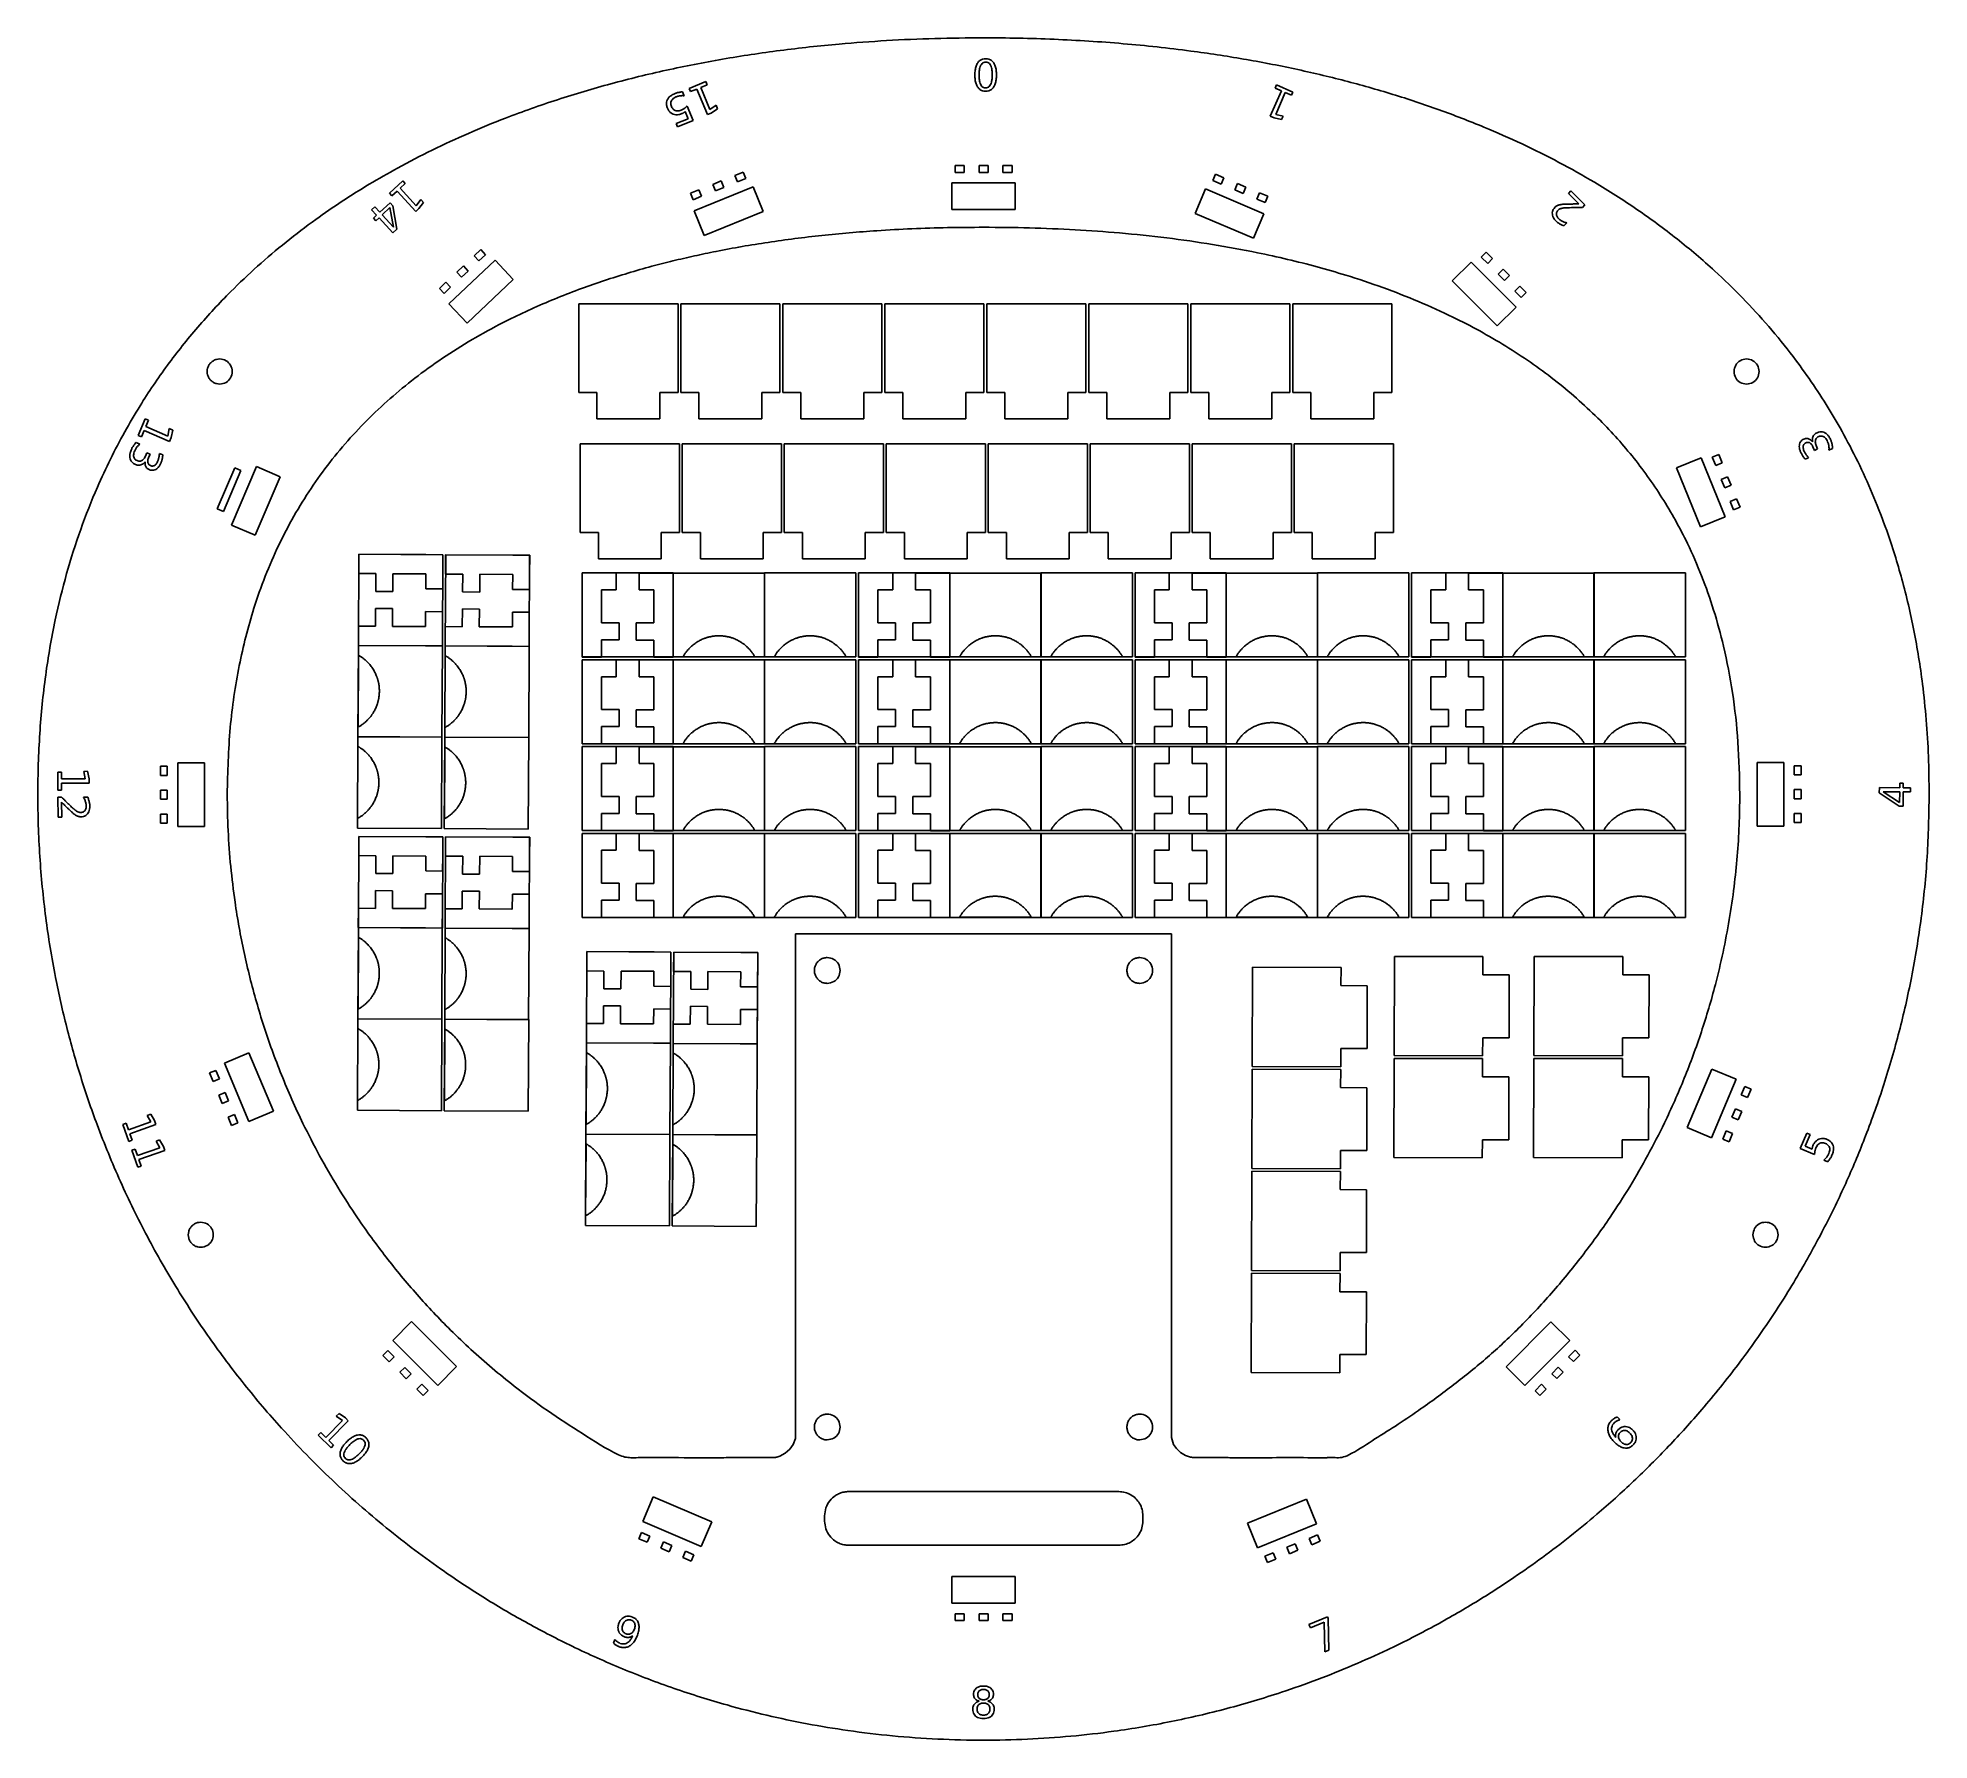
# Model space of a CAD drawing. Extents: x 0 to 200, y 0 to 180.
import ezdxf

# ---------------------------------------------------------------- set-up
doc = ezdxf.new("R2010")
doc.units = 0
doc.layers.add('Capa_1', color=7, linetype='CONTINUOUS')

msp = doc.modelspace()

# ---------------------------------------------------------------- linework, layer by layer
at = {"layer": 'Capa_1', "color": 7}
for p, q in [((68.22606, 174.160369), (68.397062, 173.745431)), ((68.907894, 174.525062), (70.66575, 175.2495)), ((69.051097, 174.177578), (68.907894, 174.525062)), ((69.725624, 174.45556), (69.051097, 174.177578)), ((70.84008, 171.751323), (69.725624, 174.45556)), ((70.808953, 174.902016), (70.134427, 174.624034)), ((70.134427, 174.624034), (71.093887, 172.295895)), ((70.66575, 175.2495), (70.808953, 174.902016)), ((70.808953, 174.902016), (70.808953, 174.902016)), ((100.220366, 174.225893), (100.220366, 174.225893)), ((100.221917, 174.579619), (100.221917, 174.579619)), ((130.285813, 171.578372), (131.450498, 174.26136)), ((130.78127, 174.551872), (130.930927, 174.896625)), ((131.450498, 174.26136), (130.78127, 174.551872)), ((131.856089, 174.085293), (130.853385, 171.775449)), ((130.930927, 174.896625), (132.674972, 174.139535)), ((132.525315, 173.794782), (131.856089, 174.085293)), ((132.674972, 174.139535), (132.525315, 173.794782)), ((132.525315, 173.794782), (132.525315, 173.794782)), ((68.804115, 171.318769), (68.495807, 172.066881)), ((68.693685, 172.660134), (69.325464, 171.127119)), ((71.252972, 171.921482), (70.84008, 171.751323)), ((71.093887, 172.295895), (71.767041, 172.745478)), ((71.922037, 172.369378), (71.252972, 171.921482)), ((71.767041, 172.745478), (71.922037, 172.369378)), ((130.853385, 171.775449), (131.644806, 171.605422)), ((67.561351, 170.806607), (68.804115, 171.318769)), ((67.704553, 170.459126), (67.561351, 170.806607)), ((69.32546, 171.127126), (67.704553, 170.459126)), ((69.325464, 171.127119), (69.32546, 171.127126)), ((130.69546, 171.400544), (130.285813, 171.578372)), ((131.482823, 171.232277), (130.69546, 171.400544)), ((131.644806, 171.605422), (131.482823, 171.232277)), ((97.965207, 166.381521), (97.010802, 166.381521)), ((97.010802, 166.381521), (97.010802, 165.655668)), ((97.965207, 165.655668), (97.965207, 166.381521)), ((100.488827, 166.381521), (99.534419, 166.381521)), ((99.534419, 166.381521), (99.534419, 165.655668)), ((100.488827, 165.655668), (100.488827, 166.381521)), ((103.012444, 166.381521), (102.058039, 166.381521)), ((102.058039, 166.381521), (102.058039, 165.655668)), ((103.012444, 165.655668), (103.012444, 166.381521)), ((37.279703, 163.4572), (38.675166, 164.74854)), ((38.930431, 164.472692), (38.394963, 163.977178)), ((38.394963, 163.977178), (40.105238, 162.129002)), ((38.675166, 164.74854), (38.930431, 164.472692)), ((38.930431, 164.472692), (38.930431, 164.472692)), ((69.071573, 163.446451), (69.956647, 163.803569)), ((69.44381, 161.604453), (75.669119, 164.116305)), ((69.956647, 163.803569), (70.228246, 163.130445)), ((71.411865, 164.390736), (72.296942, 164.747856)), ((71.683465, 163.717612), (71.411865, 164.390736)), ((72.568541, 164.074731), (71.683465, 163.717612)), ((72.296942, 164.747856), (72.568541, 164.074731)), ((73.75216, 165.335022), (74.637234, 165.692141)), ((74.02376, 164.661898), (73.75216, 165.335022)), ((74.908833, 165.019017), (74.02376, 164.661898)), ((74.637234, 165.692141), (74.908833, 165.019017)), ((75.669119, 164.116305), (76.721678, 161.50767)), ((103.356485, 164.534043), (96.643519, 164.534043)), ((96.643519, 164.534043), (96.643519, 161.721064)), ((97.010802, 165.655668), (97.965207, 165.655668)), ((99.534419, 165.655668), (100.488827, 165.655668)), ((102.058039, 165.655668), (103.012444, 165.655668)), ((103.356485, 161.721064), (103.356485, 164.534043)), ((123.435487, 163.905175), (122.341007, 161.31385)), ((129.61949, 161.293283), (123.435487, 163.905175)), ((124.492644, 165.46417), (124.210228, 164.795512)), ((124.210228, 164.795512), (125.089429, 164.42417)), ((125.371845, 165.092829), (124.492644, 165.46417)), ((125.089429, 164.42417), (125.371845, 165.092829)), ((126.817408, 164.482276), (126.534992, 163.813618)), ((126.534992, 163.813618), (127.414195, 163.442276)), ((127.696612, 164.110934), (126.817408, 164.482276)), ((127.414195, 163.442276), (127.696612, 164.110934)), ((35.38934, 161.707885), (35.715487, 162.009697)), ((35.715487, 162.009697), (36.244036, 161.438531)), ((36.244036, 161.438531), (37.337689, 162.450582)), ((37.32384, 161.931725), (36.496297, 161.165929)), ((37.534969, 163.181352), (37.279703, 163.4572)), ((37.69304, 159.872692), (37.32384, 161.931725)), ((37.337689, 162.450582), (37.630494, 162.134168)), ((38.070437, 163.676866), (37.534969, 163.181352)), ((37.630494, 162.134168), (38.043313, 159.666694)), ((40.056997, 161.530128), (38.070437, 163.676866)), ((40.384768, 161.833442), (40.056997, 161.530128)), ((40.105238, 162.129002), (40.579649, 162.784892)), ((40.855936, 162.486327), (40.384768, 161.833442)), ((40.579649, 162.784892), (40.855936, 162.486327)), ((69.343172, 162.773326), (69.071573, 163.446451)), ((70.228246, 163.130445), (69.343172, 162.773326)), ((129.142175, 163.500382), (128.859758, 162.831723)), ((128.859758, 162.831723), (129.738959, 162.460382)), ((130.021376, 163.12904), (129.142175, 163.500382)), ((129.738959, 162.460382), (130.021376, 163.12904)), ((161.759891, 163.422805), (162.024493, 163.689711)), ((162.866761, 162.32549), (161.759891, 163.422805)), ((162.024493, 163.689711), (163.512878, 162.214173)), ((162.866761, 162.32549), (162.866761, 162.32549)), ((163.512878, 162.214173), (163.248277, 161.947267)), ((35.917888, 161.136719), (35.38934, 161.707885)), ((35.572268, 160.816887), (35.917888, 161.136719)), ((35.82453, 160.544286), (35.572268, 160.816887)), ((36.17015, 160.864118), (35.82453, 160.544286)), ((37.631165, 159.285299), (36.17015, 160.864118)), ((36.496297, 161.165929), (37.69304, 159.872692)), ((37.69304, 159.872692), (37.69304, 159.872692)), ((70.496369, 158.995818), (69.44381, 161.604453)), ((76.721678, 161.50767), (70.496369, 158.995818)), ((96.643519, 161.721064), (103.356485, 161.721064)), ((99.999824, 159.858779), (99.999824, 159.858779)), ((122.341007, 161.31385), (128.52501, 158.701957)), ((128.52501, 158.701957), (129.61949, 161.293283)), ((161.602948, 160.319012), (161.285427, 159.998726)), ((38.043313, 159.666694), (37.631165, 159.285299)), ((38.043313, 159.666694), (38.043313, 159.666694)), ((48.418209, 156.390949), (43.542071, 151.777146)), ((46.925743, 157.496667), (46.228475, 156.844973)), ((46.228475, 156.844973), (46.724108, 156.31468)), ((46.724108, 156.31468), (47.421376, 156.966374)), ((47.421376, 156.966374), (46.925743, 157.496667)), ((50.351551, 154.347658), (48.418209, 156.390949)), ((151.490527, 156.184587), (149.501077, 154.195884)), ((156.236443, 151.436937), (151.490527, 156.184587)), ((153.083871, 157.22972), (152.567383, 156.719717)), ((152.567383, 156.719717), (153.237972, 156.040601)), ((153.75446, 156.550604), (153.083871, 157.22972)), ((153.237972, 156.040601), (153.75446, 156.550604)), ((43.238337, 154.050273), (42.541069, 153.398578)), ((43.73397, 153.51998), (43.238337, 154.050273)), ((45.082041, 155.773471), (44.384771, 155.121775)), ((44.384771, 155.121775), (44.880404, 154.591482)), ((44.880404, 154.591482), (45.577674, 155.243178)), ((45.577674, 155.243178), (45.082041, 155.773471)), ((45.475413, 149.733855), (50.351551, 154.347658)), ((149.501077, 154.195884), (154.246993, 149.448234)), ((154.857028, 155.434015), (154.34054, 154.924012)), ((154.34054, 154.924012), (155.011131, 154.244894)), ((155.527619, 154.754897), (154.857028, 155.434015)), ((155.011131, 154.244894), (155.527619, 154.754897)), ((42.541069, 153.398578), (43.036702, 152.868285)), ((43.036702, 152.868285), (43.73397, 153.51998)), ((156.630187, 153.638308), (156.113699, 153.128306)), ((156.113699, 153.128306), (156.784288, 152.449189)), ((157.300776, 152.959192), (156.630187, 153.638308)), ((156.784288, 152.449189), (157.300776, 152.959192)), ((43.542071, 151.777146), (45.475413, 149.733855)), ((57.257363, 151.780083), (57.257363, 142.425407)), ((67.740931, 151.780083), (57.257363, 151.780083)), ((57.257363, 151.780083), (57.257363, 151.780083)), ((67.740931, 142.425407), (67.740931, 151.780083)), ((68.027522, 151.780083), (68.027522, 142.425407)), ((78.511087, 151.780083), (68.027522, 151.780083)), ((68.027522, 151.780083), (68.027522, 151.780083)), ((78.511087, 142.425407), (78.511087, 151.780083)), ((78.79768, 151.780083), (78.79768, 142.425407)), ((89.281248, 151.780083), (78.79768, 151.780083)), ((78.79768, 151.780083), (78.79768, 151.780083)), ((89.281248, 142.425407), (89.281248, 151.780083)), ((89.567841, 151.780083), (89.567841, 142.425407)), ((100.051406, 151.780083), (89.567841, 151.780083)), ((89.567841, 151.780083), (89.567841, 151.780083)), ((100.051406, 142.425407), (100.051406, 151.780083)), ((100.337997, 151.780083), (100.337997, 142.425407)), ((110.821565, 151.780083), (100.337997, 151.780083)), ((100.337997, 151.780083), (100.337997, 151.780083)), ((110.821565, 142.425407), (110.821565, 151.780083)), ((111.108156, 151.780083), (111.108156, 142.425407)), ((121.591721, 151.780083), (111.108156, 151.780083)), ((111.108156, 151.780083), (111.108156, 151.780083)), ((121.591721, 142.425407), (121.591721, 151.780083)), ((121.878314, 151.780083), (121.878314, 142.425407)), ((132.361882, 151.780083), (121.878314, 151.780083)), ((121.878314, 151.780083), (121.878314, 151.780083)), ((132.361882, 142.425407), (132.361882, 151.780083)), ((132.648475, 151.780083), (132.648475, 142.425407)), ((143.13204, 151.780083), (132.648475, 151.780083)), ((132.648475, 151.780083), (132.648475, 151.780083)), ((143.13204, 142.425407), (143.13204, 151.780083)), ((154.246993, 149.448234), (156.236443, 151.436937)), ((18.024299, 144.62978), (18.024299, 144.62978)), ((179.250299, 144.62978), (179.250299, 144.62978)), ((57.257363, 142.425407), (59.181108, 142.425407)), ((59.181108, 142.425407), (59.181108, 139.643424)), ((65.817188, 139.643424), (65.817188, 142.425407)), ((65.817188, 142.425407), (67.740931, 142.425407)), ((68.027522, 142.425407), (69.951264, 142.425407)), ((69.951264, 142.425407), (69.951264, 139.643424)), ((76.587344, 139.643424), (76.587344, 142.425407)), ((76.587344, 142.425407), (78.511087, 142.425407)), ((78.79768, 142.425407), (80.721426, 142.425407)), ((80.721426, 142.425407), (80.721426, 139.643424)), ((87.357506, 139.643424), (87.357506, 142.425407)), ((87.357506, 142.425407), (89.281248, 142.425407)), ((89.567841, 142.425407), (91.491583, 142.425407)), ((91.491583, 142.425407), (91.491583, 139.643424)), ((98.127663, 139.643424), (98.127663, 142.425407)), ((98.127663, 142.425407), (100.051406, 142.425407)), ((100.337997, 142.425407), (102.261742, 142.425407)), ((102.261742, 142.425407), (102.261742, 139.643424)), ((108.897822, 139.643424), (108.897822, 142.425407)), ((108.897822, 142.425407), (110.821565, 142.425407)), ((111.108156, 142.425407), (113.031898, 142.425407)), ((113.031898, 142.425407), (113.031898, 139.643424)), ((119.667978, 139.643424), (119.667978, 142.425407)), ((119.667978, 142.425407), (121.591721, 142.425407)), ((121.878314, 142.425407), (123.80206, 142.425407)), ((123.80206, 142.425407), (123.80206, 139.643424)), ((130.43814, 139.643424), (130.43814, 142.425407)), ((130.43814, 142.425407), (132.361882, 142.425407)), ((132.648475, 142.425407), (134.572217, 142.425407)), ((134.572217, 142.425407), (134.572217, 139.643424)), ((141.208297, 139.643424), (141.208297, 142.425407)), ((141.208297, 142.425407), (143.13204, 142.425407)), ((10.735264, 137.891222), (11.487643, 139.637304)), ((11.08042, 137.742496), (10.735264, 137.891222)), ((11.369123, 138.412503), (11.08042, 137.742496)), ((14.055247, 137.255064), (11.369123, 138.412503)), ((11.487643, 139.637304), (11.832799, 139.488578)), ((11.832799, 139.488578), (11.544096, 138.81857)), ((11.544096, 138.81857), (13.856638, 137.822105)), ((11.832799, 139.488578), (11.832799, 139.488578)), ((13.856638, 137.822105), (14.02453, 138.613981)), ((14.02453, 138.613981), (14.398108, 138.453008)), ((14.398108, 138.453008), (14.231969, 137.665192)), ((59.181108, 139.643424), (65.817188, 139.643424)), ((69.951264, 139.643424), (76.587344, 139.643424)), ((80.721426, 139.643424), (87.357506, 139.643424)), ((91.491583, 139.643424), (98.127663, 139.643424)), ((102.261742, 139.643424), (108.897822, 139.643424)), ((113.031898, 139.643424), (119.667978, 139.643424)), ((123.80206, 139.643424), (130.43814, 139.643424)), ((134.572217, 139.643424), (141.208297, 139.643424)), ((10.523928, 137.149362), (10.919843, 136.978764)), ((11.506308, 135.686105), (11.658534, 136.039381)), ((11.658534, 136.039381), (11.995567, 135.894155)), ((11.995567, 135.894155), (11.836342, 135.524636)), ((12.983891, 135.981045), (13.349352, 135.82357)), ((14.231969, 137.665192), (14.055247, 137.255064)), ((57.40692, 136.991958), (57.40692, 127.637281)), ((67.890488, 136.991958), (57.40692, 136.991958)), ((57.40692, 136.991958), (57.40692, 136.991958)), ((67.890488, 127.637281), (67.890488, 136.991958)), ((68.177079, 136.991958), (68.177079, 127.637281)), ((78.660644, 136.991958), (68.177079, 136.991958)), ((68.177079, 136.991958), (68.177079, 136.991958)), ((78.660644, 127.637281), (78.660644, 136.991958)), ((78.947238, 136.991958), (78.947238, 127.637281)), ((89.430806, 136.991958), (78.947238, 136.991958)), ((78.947238, 136.991958), (78.947238, 136.991958)), ((89.430806, 127.637281), (89.430806, 136.991958)), ((89.717398, 136.991958), (89.717398, 127.637281)), ((100.200963, 136.991958), (89.717398, 136.991958)), ((89.717398, 136.991958), (89.717398, 136.991958)), ((100.200963, 127.637281), (100.200963, 136.991958)), ((100.487554, 136.991958), (100.487554, 127.637281)), ((110.971122, 136.991958), (100.487554, 136.991958)), ((100.487554, 136.991958), (100.487554, 136.991958)), ((110.971122, 127.637281), (110.971122, 136.991958)), ((111.257713, 136.991958), (111.257713, 127.637281)), ((121.741278, 136.991958), (111.257713, 136.991958)), ((111.257713, 136.991958), (111.257713, 136.991958)), ((121.741278, 127.637281), (121.741278, 136.991958)), ((122.027872, 136.991958), (122.027872, 127.637281)), ((132.511439, 136.991958), (122.027872, 136.991958)), ((122.027872, 136.991958), (122.027872, 136.991958)), ((132.511439, 127.637281), (132.511439, 136.991958)), ((132.798032, 136.991958), (132.798032, 127.637281)), ((143.281597, 136.991958), (132.798032, 136.991958)), ((132.798032, 136.991958), (132.798032, 136.991958)), ((143.281597, 127.637281), (143.281597, 136.991958)), ((177.630639, 135.858414), (176.958015, 135.585576)), ((177.989385, 134.973999), (177.630639, 135.858414)), ((187.537067, 137.222507), (187.537067, 137.222507)), ((187.743127, 136.308356), (187.585706, 136.678647)), ((188.080864, 136.451938), (187.743127, 136.308356)), ((187.930363, 136.805952), (188.080864, 136.451938)), ((189.667183, 136.506537), (189.270441, 136.337871)), ((11.476447, 135.113997), (11.476447, 135.113997)), ((19.091025, 130.131274), (20.934404, 134.474002)), ((21.595123, 134.193544), (19.751744, 129.850816)), ((20.591803, 128.407874), (23.216643, 134.591608)), ((20.934404, 134.474002), (21.595123, 134.193544)), ((23.216643, 134.591608), (25.71837, 133.529687)), ((175.780587, 135.504323), (173.173894, 134.446966)), ((173.173894, 134.446966), (175.697199, 128.226287)), ((178.303892, 129.283644), (175.780587, 135.504323)), ((176.958015, 135.585576), (177.316762, 134.701161)), ((177.316762, 134.701161), (177.989385, 134.973999)), ((187.123708, 135.533337), (186.757484, 135.377645)), ((25.71837, 133.529687), (23.093531, 127.345953)), ((178.579229, 133.519863), (177.906606, 133.247026)), ((177.906606, 133.247026), (178.265353, 132.362608)), ((178.265353, 132.362608), (178.937977, 132.635445)), ((178.937977, 132.635445), (178.579229, 133.519863)), ((19.751744, 129.850816), (19.091025, 130.131274)), ((179.52782, 131.18131), (178.855197, 130.908472)), ((178.855197, 130.908472), (179.213943, 130.024057)), ((179.213943, 130.024057), (179.886567, 130.296895)), ((179.886567, 130.296895), (179.52782, 131.18131)), ((23.093531, 127.345953), (20.591803, 128.407874)), ((175.697199, 128.226287), (178.303892, 129.283644)), ((57.40692, 127.637281), (59.330665, 127.637281)), ((59.330665, 127.637281), (59.330665, 124.855298)), ((65.966746, 124.855298), (65.966746, 127.637281)), ((65.966746, 127.637281), (67.890488, 127.637281)), ((68.177079, 127.637281), (70.100821, 127.637281)), ((70.100821, 127.637281), (70.100821, 124.855298)), ((76.736902, 124.855298), (76.736902, 127.637281)), ((76.736902, 127.637281), (78.660644, 127.637281)), ((78.947238, 127.637281), (80.870983, 127.637281)), ((80.870983, 127.637281), (80.870983, 124.855298)), ((87.507063, 124.855298), (87.507063, 127.637281)), ((87.507063, 127.637281), (89.430806, 127.637281)), ((89.717398, 127.637281), (91.64114, 127.637281)), ((91.64114, 127.637281), (91.64114, 124.855298)), ((98.277221, 124.855298), (98.277221, 127.637281)), ((98.277221, 127.637281), (100.200963, 127.637281)), ((100.487554, 127.637281), (102.411299, 127.637281)), ((102.411299, 127.637281), (102.411299, 124.855298)), ((109.047379, 124.855298), (109.047379, 127.637281)), ((109.047379, 127.637281), (110.971122, 127.637281)), ((111.257713, 127.637281), (113.181455, 127.637281)), ((113.181455, 127.637281), (113.181455, 124.855298)), ((119.817535, 124.855298), (119.817535, 127.637281)), ((119.817535, 127.637281), (121.741278, 127.637281)), ((122.027872, 127.637281), (123.951617, 127.637281)), ((123.951617, 127.637281), (123.951617, 124.855298)), ((130.587697, 124.855298), (130.587697, 127.637281)), ((130.587697, 127.637281), (132.511439, 127.637281)), ((132.798032, 127.637281), (134.721774, 127.637281)), ((134.721774, 127.637281), (134.721774, 124.855298)), ((141.357854, 124.855298), (141.357854, 127.637281)), ((141.357854, 127.637281), (143.281597, 127.637281)), ((33.995552, 115.703619), (34.045328, 125.337239)), ((34.040414, 125.336621), (34.02989, 123.299907)), ((41.128946, 125.299995), (34.040414, 125.336621)), ((34.045328, 125.337239), (42.911274, 125.29143)), ((41.128948, 125.30056), (41.128946, 125.299995)), ((42.911006, 125.291352), (41.128948, 125.30056)), ((42.911274, 125.29143), (42.861499, 115.65781)), ((42.909857, 123.254025), (42.920381, 125.290739)), ((42.911003, 125.290788), (42.911006, 125.291352)), ((42.920372, 125.290739), (42.911003, 125.290788)), ((42.920381, 125.290739), (42.920372, 125.290739)), ((43.161045, 115.656262), (43.210821, 125.289882)), ((43.205907, 125.289264), (43.195384, 123.25255)), ((50.294439, 125.252639), (43.205907, 125.289264)), ((43.210821, 125.289882), (52.076767, 125.244073)), ((50.294442, 125.253203), (50.294439, 125.252639)), ((52.076499, 125.243996), (50.294442, 125.253203)), ((52.076767, 125.244073), (52.026992, 115.610453)), ((52.07535, 123.206669), (52.085874, 125.243383)), ((52.076496, 125.243431), (52.076499, 125.243996)), ((52.085865, 125.243383), (52.076496, 125.243431)), ((52.085874, 125.243383), (52.085865, 125.243383)), ((59.330665, 124.855298), (65.966746, 124.855298)), ((70.100821, 124.855298), (76.736902, 124.855298)), ((80.870983, 124.855298), (87.507063, 124.855298)), ((91.64114, 124.855298), (98.277221, 124.855298)), ((102.411299, 124.855298), (109.047379, 124.855298)), ((113.181455, 124.855298), (119.817535, 124.855298)), ((123.951617, 124.855298), (130.587697, 124.855298)), ((134.721774, 124.855298), (141.357854, 124.855298)), ((34.02989, 123.299907), (35.844465, 123.290531)), ((35.844465, 123.290531), (35.834745, 121.40926)), ((37.635541, 121.399956), (37.645261, 123.281227)), ((37.645261, 123.281227), (41.095825, 123.263398)), ((41.095825, 123.263398), (41.118431, 123.263281)), ((41.118431, 123.263281), (41.110265, 121.682971)), ((42.892323, 121.673763), (42.900488, 123.254074)), ((42.900488, 123.254074), (42.909857, 123.254025)), ((43.195384, 123.25255), (45.009958, 123.243174)), ((45.009958, 123.243174), (45.000238, 121.361903)), ((46.801034, 121.352599), (46.810754, 123.23387)), ((46.810754, 123.23387), (50.261318, 123.216041)), ((50.261318, 123.216041), (50.283924, 123.215925)), ((50.283924, 123.215925), (50.275758, 121.635614)), ((52.057816, 121.626407), (52.065981, 123.206717)), ((52.065981, 123.206717), (52.07535, 123.206669)), ((57.609337, 123.361363), (67.243086, 123.361363)), ((57.609337, 114.495298), (57.609337, 123.361363)), ((57.609981, 123.361095), (57.609416, 123.361095)), ((57.609416, 123.361095), (57.609416, 121.579014)), ((59.646722, 123.370473), (57.609981, 123.370473)), ((57.609981, 123.370473), (57.609981, 123.370464)), ((57.609981, 123.370464), (57.609981, 123.361095)), ((59.646722, 123.361103), (59.646722, 123.370473)), ((61.227054, 123.361103), (59.646722, 123.361103)), ((61.227054, 121.579022), (61.227054, 123.361103)), ((63.625392, 123.356683), (63.625392, 121.574605)), ((63.62542, 123.356683), (63.625392, 123.356683)), ((65.202447, 123.356683), (63.62542, 123.356683)), ((67.243044, 123.356683), (65.202447, 123.356683)), ((67.243044, 121.574605), (67.243044, 123.356683)), ((67.243086, 123.361363), (67.243086, 114.495298)), ((67.243086, 123.356926), (76.876835, 123.356926)), ((67.243086, 114.495301), (67.243086, 123.356926)), ((76.863246, 123.362017), (86.524175, 123.362017)), ((76.863246, 114.495295), (76.863246, 123.362017)), ((76.876835, 123.356926), (76.876835, 114.495301)), ((86.524175, 123.362017), (86.524175, 114.495295)), ((86.806398, 123.361363), (96.440147, 123.361363)), ((86.806398, 114.495298), (86.806398, 123.361363)), ((86.807041, 123.361095), (86.806477, 123.361095)), ((86.806477, 123.361095), (86.806477, 121.579014)), ((88.843783, 123.370473), (86.807041, 123.370473)), ((86.807041, 123.370473), (86.807041, 123.370464)), ((86.807041, 123.370464), (86.807041, 123.361095)), ((88.843783, 123.361103), (88.843783, 123.370473)), ((90.424114, 123.361103), (88.843783, 123.361103)), ((90.424114, 121.579022), (90.424114, 123.361103)), ((92.822453, 123.356683), (92.822453, 121.574605)), ((92.822481, 123.356683), (92.822453, 123.356683)), ((94.399508, 123.356683), (92.822481, 123.356683)), ((96.440104, 123.356683), (94.399508, 123.356683)), ((96.440104, 121.574605), (96.440104, 123.356683)), ((96.440147, 123.361363), (96.440147, 114.495298)), ((96.440147, 123.356926), (106.073895, 123.356926)), ((96.440147, 114.495301), (96.440147, 123.356926)), ((106.060306, 123.362017), (115.721236, 123.362017)), ((106.060306, 114.495295), (106.060306, 123.362017)), ((106.073895, 123.356926), (106.073895, 114.495301)), ((115.721236, 123.362017), (115.721236, 114.495295)), ((116.003457, 123.361363), (125.637206, 123.361363)), ((116.003457, 114.495298), (116.003457, 123.361363)), ((116.004101, 123.361095), (116.003537, 123.361095)), ((116.003537, 123.361095), (116.003537, 121.579014)), ((118.040842, 123.370473), (116.004101, 123.370473)), ((116.004101, 123.370473), (116.004101, 123.370464)), ((116.004101, 123.370464), (116.004101, 123.361095)), ((118.040842, 123.361103), (118.040842, 123.370473)), ((119.621174, 123.361103), (118.040842, 123.361103)), ((119.621174, 121.579022), (119.621174, 123.361103)), ((122.019512, 123.356683), (122.019512, 121.574605)), ((122.019541, 123.356683), (122.019512, 123.356683)), ((123.596567, 123.356683), (122.019541, 123.356683)), ((125.637164, 123.356683), (123.596567, 123.356683)), ((125.637164, 121.574605), (125.637164, 123.356683)), ((125.637206, 123.361363), (125.637206, 114.495298)), ((125.637206, 123.356926), (135.270955, 123.356926)), ((125.637206, 114.495301), (125.637206, 123.356926)), ((135.257366, 123.362017), (144.918295, 123.362017)), ((135.257366, 114.495295), (135.257366, 123.362017)), ((135.270955, 123.356926), (135.270955, 114.495301)), ((144.918295, 123.362017), (144.918295, 114.495295)), ((145.200518, 123.361363), (154.834267, 123.361363)), ((145.200518, 114.495298), (145.200518, 123.361363)), ((145.201162, 123.361095), (145.200597, 123.361095)), ((145.200597, 123.361095), (145.200597, 121.579014)), ((147.237903, 123.370473), (145.201162, 123.370473)), ((145.201162, 123.370473), (145.201162, 123.370464)), ((145.201162, 123.370464), (145.201162, 123.361095)), ((147.237903, 123.361103), (147.237903, 123.370473)), ((148.818235, 123.361103), (147.237903, 123.361103)), ((148.818235, 121.579022), (148.818235, 123.361103)), ((151.216573, 123.356683), (151.216573, 121.574605)), ((151.216601, 123.356683), (151.216573, 123.356683)), ((152.793628, 123.356683), (151.216601, 123.356683)), ((154.834225, 123.356683), (152.793628, 123.356683)), ((154.834225, 121.574605), (154.834225, 123.356683)), ((154.834267, 123.361363), (154.834267, 114.495298)), ((154.834267, 123.356926), (164.468016, 123.356926)), ((154.834267, 114.495301), (154.834267, 123.356926)), ((164.454427, 123.362017), (174.115356, 123.362017)), ((164.454427, 114.495295), (164.454427, 123.362017)), ((164.468016, 123.356926), (164.468016, 114.495301)), ((174.115356, 123.362017), (174.115356, 114.495295)), ((35.834745, 121.40926), (37.635541, 121.399956)), ((41.110265, 121.682971), (42.892323, 121.673763)), ((45.000238, 121.361903), (46.801034, 121.352599)), ((50.275758, 121.635614), (52.057816, 121.626407)), ((57.609416, 121.579014), (57.609981, 121.579014)), ((57.609981, 121.579014), (57.609981, 114.490387)), ((59.646722, 121.556416), (59.646722, 121.579022)), ((59.646722, 121.579022), (61.227054, 121.579022)), ((59.646722, 118.105806), (59.646722, 121.556416)), ((63.625392, 121.574605), (65.201318, 121.574605)), ((65.201318, 121.574605), (65.201318, 121.533263)), ((65.201318, 121.533263), (65.201318, 118.083759)), ((67.241915, 114.48708), (67.243044, 121.574605)), ((86.806477, 121.579014), (86.807041, 121.579014)), ((86.807041, 121.579014), (86.807041, 114.490387)), ((88.843783, 121.556416), (88.843783, 121.579022)), ((88.843783, 121.579022), (90.424114, 121.579022)), ((88.843783, 118.105806), (88.843783, 121.556416)), ((92.822453, 121.574605), (94.398379, 121.574605)), ((94.398379, 121.574605), (94.398379, 121.533263)), ((94.398379, 121.533263), (94.398379, 118.083759)), ((96.438975, 114.48708), (96.440104, 121.574605)), ((116.003537, 121.579014), (116.004101, 121.579014)), ((116.004101, 121.579014), (116.004101, 114.490387)), ((118.040842, 121.556416), (118.040842, 121.579022)), ((118.040842, 121.579022), (119.621174, 121.579022)), ((118.040842, 118.105806), (118.040842, 121.556416)), ((122.019512, 121.574605), (123.595438, 121.574605)), ((123.595438, 121.574605), (123.595438, 121.533263)), ((123.595438, 121.533263), (123.595438, 118.083759)), ((125.636035, 114.48708), (125.637164, 121.574605)), ((145.200597, 121.579014), (145.201162, 121.579014)), ((145.201162, 121.579014), (145.201162, 114.490387)), ((147.237903, 121.556416), (147.237903, 121.579022)), ((147.237903, 121.579022), (148.818235, 121.579022)), ((147.237903, 118.105806), (147.237903, 121.556416)), ((151.216573, 121.574605), (152.792499, 121.574605)), ((152.792499, 121.574605), (152.792499, 121.533263)), ((152.792499, 121.533263), (152.792499, 118.083759)), ((154.833096, 114.48708), (154.834225, 121.574605)), ((35.803961, 119.611882), (35.794269, 117.73612)), ((37.604207, 119.602581), (35.803961, 119.611882)), ((37.594515, 117.726818), (37.604207, 119.602581)), ((41.093457, 119.284687), (41.085315, 117.708782)), ((42.875511, 119.27548), (41.093457, 119.284687)), ((42.867363, 117.698446), (42.875511, 119.275451)), ((42.875511, 119.275451), (42.875511, 119.27548)), ((44.969454, 119.564526), (44.959762, 117.688763)), ((46.7697, 119.555224), (44.969454, 119.564526)), ((46.760008, 117.679462), (46.7697, 119.555224)), ((50.25895, 119.23733), (50.250808, 117.661425)), ((52.041004, 119.228123), (50.25895, 119.23733)), ((52.032856, 117.651089), (52.041004, 119.228095)), ((52.041004, 119.228095), (52.041004, 119.228123)), ((61.528018, 118.105806), (59.646722, 118.105806)), ((61.528018, 116.304986), (61.528018, 118.105806)), ((65.201318, 118.083759), (63.325531, 118.083759)), ((63.325531, 118.083759), (63.325531, 116.283489)), ((90.725079, 118.105806), (88.843783, 118.105806)), ((90.725079, 116.304986), (90.725079, 118.105806)), ((94.398379, 118.083759), (92.522592, 118.083759)), ((92.522592, 118.083759), (92.522592, 116.283489)), ((119.922138, 118.105806), (118.040842, 118.105806)), ((119.922138, 116.304986), (119.922138, 118.105806)), ((123.595438, 118.083759), (121.719651, 118.083759)), ((121.719651, 118.083759), (121.719651, 116.283489)), ((149.119199, 118.105806), (147.237903, 118.105806)), ((149.119199, 116.304986), (149.119199, 118.105806)), ((152.792499, 118.083759), (150.916712, 118.083759)), ((150.916712, 118.083759), (150.916712, 116.283489)), ((33.997884, 117.745402), (33.98734, 115.704832)), ((35.794269, 117.73612), (33.997884, 117.745402)), ((41.043972, 117.708996), (37.594515, 117.726818)), ((41.085315, 117.708782), (41.043972, 117.708996)), ((42.85682, 115.657876), (42.867363, 117.698446)), ((43.163377, 117.698045), (43.152833, 115.657476)), ((44.959762, 117.688763), (43.163377, 117.698045)), ((50.209465, 117.661639), (46.760008, 117.679462)), ((50.250808, 117.661425), (50.209465, 117.661639)), ((52.022313, 115.61052), (52.032856, 117.651089)), ((59.646722, 114.490387), (59.646722, 116.304986)), ((59.646722, 116.304986), (61.528018, 116.304986)), ((63.325531, 116.283489), (65.201318, 116.283489)), ((65.201318, 116.283489), (65.201318, 114.48708)), ((88.843783, 114.490387), (88.843783, 116.304986)), ((88.843783, 116.304986), (90.725079, 116.304986)), ((92.522592, 116.283489), (94.398379, 116.283489)), ((94.398379, 116.283489), (94.398379, 114.48708)), ((118.040842, 114.490387), (118.040842, 116.304986)), ((118.040842, 116.304986), (119.922138, 116.304986)), ((121.719651, 116.283489), (123.595438, 116.283489)), ((123.595438, 116.283489), (123.595438, 114.48708)), ((147.237903, 114.490387), (147.237903, 116.304986)), ((147.237903, 116.304986), (149.119199, 116.304986)), ((150.916712, 116.283489), (152.792499, 116.283489)), ((152.792499, 116.283489), (152.792499, 114.48708)), ((33.94578, 106.069999), (33.995555, 115.703619)), ((33.98734, 115.704832), (41.074765, 115.667084)), ((42.861499, 115.65781), (33.995552, 115.703619)), ((33.995555, 115.703619), (42.857062, 115.657833)), ((41.074765, 115.667084), (42.85682, 115.657876)), ((42.857062, 115.657833), (42.807287, 106.024213)), ((43.111273, 106.022642), (43.161048, 115.656262)), ((43.152833, 115.657476), (50.240259, 115.619727)), ((52.026992, 115.610453), (43.161045, 115.656262)), ((43.161048, 115.656262), (52.022555, 115.610476)), ((50.240259, 115.619727), (52.022313, 115.61052)), ((52.022555, 115.610476), (51.97278, 105.976856)), ((67.243086, 114.495298), (57.609337, 114.495298)), ((57.609337, 114.195747), (67.243086, 114.195747)), ((57.609337, 105.329683), (57.609337, 114.195747)), ((57.609981, 114.195479), (57.609416, 114.195479)), ((57.609416, 114.195479), (57.609416, 112.413398)), ((57.609981, 114.490387), (59.646722, 114.490387)), ((59.646722, 114.204857), (57.609981, 114.204857)), ((57.609981, 114.204857), (57.609981, 114.204849)), ((57.609981, 114.204849), (57.609981, 114.195479)), ((59.646722, 114.195488), (59.646722, 114.204857)), ((61.227054, 114.195488), (59.646722, 114.195488)), ((61.227054, 112.413407), (61.227054, 114.195488)), ((63.625392, 114.191068), (63.625392, 112.40899)), ((63.62542, 114.191068), (63.625392, 114.191068)), ((65.202447, 114.191068), (63.62542, 114.191068)), ((65.201318, 114.48708), (67.241915, 114.48708)), ((67.243044, 114.191068), (65.202447, 114.191068)), ((67.243044, 112.40899), (67.243044, 114.191068)), ((76.876835, 114.495301), (67.243086, 114.495301)), ((67.243086, 114.195747), (67.243086, 105.329683)), ((67.243086, 114.191311), (76.876835, 114.191311)), ((67.243086, 105.329685), (67.243086, 114.191311)), ((86.524175, 114.495295), (76.863246, 114.495295)), ((76.863246, 114.196402), (86.524175, 114.196402)), ((76.863246, 105.32968), (76.863246, 114.196402)), ((76.876835, 114.191311), (76.876835, 105.329685)), ((86.524175, 114.196402), (86.524175, 105.32968)), ((96.440147, 114.495298), (86.806398, 114.495298)), ((86.806398, 114.195747), (96.440147, 114.195747)), ((86.806398, 105.329683), (86.806398, 114.195747)), ((86.807041, 114.195479), (86.806477, 114.195479)), ((86.806477, 114.195479), (86.806477, 112.413398)), ((86.807041, 114.490387), (88.843783, 114.490387)), ((88.843783, 114.204857), (86.807041, 114.204857)), ((86.807041, 114.204857), (86.807041, 114.204849)), ((86.807041, 114.204849), (86.807041, 114.195479)), ((88.843783, 114.195488), (88.843783, 114.204857)), ((90.424114, 114.195488), (88.843783, 114.195488)), ((90.424114, 112.413407), (90.424114, 114.195488)), ((92.822453, 114.191068), (92.822453, 112.40899)), ((92.822481, 114.191068), (92.822453, 114.191068)), ((94.399508, 114.191068), (92.822481, 114.191068)), ((94.398379, 114.48708), (96.438975, 114.48708)), ((96.440104, 114.191068), (94.399508, 114.191068)), ((96.440104, 112.40899), (96.440104, 114.191068)), ((106.073895, 114.495301), (96.440147, 114.495301)), ((96.440147, 114.195747), (96.440147, 105.329683)), ((96.440147, 114.191311), (106.073895, 114.191311)), ((96.440147, 105.329685), (96.440147, 114.191311)), ((115.721236, 114.495295), (106.060306, 114.495295)), ((106.060306, 114.196402), (115.721236, 114.196402)), ((106.060306, 105.32968), (106.060306, 114.196402)), ((106.073895, 114.191311), (106.073895, 105.329685)), ((115.721236, 114.196402), (115.721236, 105.32968)), ((125.637206, 114.495298), (116.003457, 114.495298)), ((116.003457, 114.195747), (125.637206, 114.195747)), ((116.003457, 105.329683), (116.003457, 114.195747)), ((116.004101, 114.195479), (116.003537, 114.195479)), ((116.003537, 114.195479), (116.003537, 112.413398)), ((116.004101, 114.490387), (118.040842, 114.490387)), ((118.040842, 114.204857), (116.004101, 114.204857)), ((116.004101, 114.204857), (116.004101, 114.204849)), ((116.004101, 114.204849), (116.004101, 114.195479)), ((118.040842, 114.195488), (118.040842, 114.204857)), ((119.621174, 114.195488), (118.040842, 114.195488)), ((119.621174, 112.413407), (119.621174, 114.195488)), ((122.019512, 114.191068), (122.019512, 112.40899)), ((122.019541, 114.191068), (122.019512, 114.191068)), ((123.596567, 114.191068), (122.019541, 114.191068)), ((123.595438, 114.48708), (125.636035, 114.48708)), ((125.637164, 114.191068), (123.596567, 114.191068)), ((125.637164, 112.40899), (125.637164, 114.191068)), ((135.270955, 114.495301), (125.637206, 114.495301)), ((125.637206, 114.195747), (125.637206, 105.329683)), ((125.637206, 114.191311), (135.270955, 114.191311)), ((125.637206, 105.329685), (125.637206, 114.191311)), ((144.918295, 114.495295), (135.257366, 114.495295)), ((135.257366, 114.196402), (144.918295, 114.196402)), ((135.257366, 105.32968), (135.257366, 114.196402)), ((135.270955, 114.191311), (135.270955, 105.329685)), ((144.918295, 114.196402), (144.918295, 105.32968)), ((154.834267, 114.495298), (145.200518, 114.495298)), ((145.200518, 114.195747), (154.834267, 114.195747)), ((145.200518, 105.329683), (145.200518, 114.195747)), ((145.201162, 114.195479), (145.200597, 114.195479)), ((145.200597, 114.195479), (145.200597, 112.413398)), ((145.201162, 114.490387), (147.237903, 114.490387)), ((147.237903, 114.204857), (145.201162, 114.204857)), ((145.201162, 114.204857), (145.201162, 114.204849)), ((145.201162, 114.204849), (145.201162, 114.195479)), ((147.237903, 114.195488), (147.237903, 114.204857)), ((148.818235, 114.195488), (147.237903, 114.195488)), ((148.818235, 112.413407), (148.818235, 114.195488)), ((151.216573, 114.191068), (151.216573, 112.40899)), ((151.216601, 114.191068), (151.216573, 114.191068)), ((152.793628, 114.191068), (151.216601, 114.191068)), ((152.792499, 114.48708), (154.833096, 114.48708)), ((154.834225, 114.191068), (152.793628, 114.191068)), ((154.834225, 112.40899), (154.834225, 114.191068)), ((164.468016, 114.495301), (154.834267, 114.495301)), ((154.834267, 114.195747), (154.834267, 105.329683)), ((154.834267, 114.191311), (164.468016, 114.191311)), ((154.834267, 105.329685), (154.834267, 114.191311)), ((174.115356, 114.495295), (164.454427, 114.495295)), ((164.454427, 114.196402), (174.115356, 114.196402)), ((164.454427, 105.32968), (164.454427, 114.196402)), ((164.468016, 114.191311), (164.468016, 105.329685)), ((174.115356, 114.196402), (174.115356, 105.32968)), ((57.609416, 112.413398), (57.609981, 112.413398)), ((57.609981, 112.413398), (57.609981, 105.324772)), ((59.646722, 112.390801), (59.646722, 112.413407)), ((59.646722, 112.413407), (61.227054, 112.413407)), ((59.646722, 108.940191), (59.646722, 112.390801)), ((63.625392, 112.40899), (65.201318, 112.40899)), ((65.201318, 112.40899), (65.201318, 112.367647)), ((65.201318, 112.367647), (65.201318, 108.918144)), ((67.241915, 105.321464), (67.243044, 112.40899)), ((86.806477, 112.413398), (86.807041, 112.413398)), ((86.807041, 112.413398), (86.807041, 105.324772)), ((88.843783, 112.390801), (88.843783, 112.413407)), ((88.843783, 112.413407), (90.424114, 112.413407)), ((88.843783, 108.940191), (88.843783, 112.390801)), ((92.822453, 112.40899), (94.398379, 112.40899)), ((94.398379, 112.40899), (94.398379, 112.367647)), ((94.398379, 112.367647), (94.398379, 108.918144)), ((96.438975, 105.321464), (96.440104, 112.40899)), ((116.003537, 112.413398), (116.004101, 112.413398)), ((116.004101, 112.413398), (116.004101, 105.324772)), ((118.040842, 112.390801), (118.040842, 112.413407)), ((118.040842, 112.413407), (119.621174, 112.413407)), ((118.040842, 108.940191), (118.040842, 112.390801)), ((122.019512, 112.40899), (123.595438, 112.40899)), ((123.595438, 112.40899), (123.595438, 112.367647)), ((123.595438, 112.367647), (123.595438, 108.918144)), ((125.636035, 105.321464), (125.637164, 112.40899)), ((145.200597, 112.413398), (145.201162, 112.413398)), ((145.201162, 112.413398), (145.201162, 105.324772)), ((147.237903, 112.390801), (147.237903, 112.413407)), ((147.237903, 112.413407), (148.818235, 112.413407)), ((147.237903, 108.940191), (147.237903, 112.390801)), ((151.216573, 112.40899), (152.792499, 112.40899)), ((152.792499, 112.40899), (152.792499, 112.367647)), ((152.792499, 112.367647), (152.792499, 108.918144)), ((154.833096, 105.321464), (154.834225, 112.40899)), ((61.528018, 108.940191), (59.646722, 108.940191)), ((61.528018, 107.139371), (61.528018, 108.940191)), ((65.201318, 108.918144), (63.325531, 108.918144)), ((63.325531, 108.918144), (63.325531, 107.117874)), ((90.725079, 108.940191), (88.843783, 108.940191)), ((90.725079, 107.139371), (90.725079, 108.940191)), ((94.398379, 108.918144), (92.522592, 108.918144)), ((92.522592, 108.918144), (92.522592, 107.117874)), ((119.922138, 108.940191), (118.040842, 108.940191)), ((119.922138, 107.139371), (119.922138, 108.940191)), ((123.595438, 108.918144), (121.719651, 108.918144)), ((121.719651, 108.918144), (121.719651, 107.117874)), ((149.119199, 108.940191), (147.237903, 108.940191)), ((149.119199, 107.139371), (149.119199, 108.940191)), ((152.792499, 108.918144), (150.916712, 108.918144)), ((150.916712, 108.918144), (150.916712, 107.117874)), ((33.895929, 96.422787), (33.945844, 106.083588)), ((42.807287, 106.024213), (33.94578, 106.069999)), ((33.945844, 106.083588), (42.812448, 106.037775)), ((42.812448, 106.037775), (42.762533, 96.376975)), ((43.061422, 96.37543), (43.111337, 106.036231)), ((51.97278, 105.976856), (43.111273, 106.022642)), ((43.111337, 106.036231), (51.977941, 105.990419)), ((51.977941, 105.990419), (51.928026, 96.329618)), ((59.646722, 105.324772), (59.646722, 107.139371)), ((59.646722, 107.139371), (61.528018, 107.139371)), ((63.325531, 107.117874), (65.201318, 107.117874)), ((65.201318, 107.117874), (65.201318, 105.321464)), ((88.843783, 105.324772), (88.843783, 107.139371)), ((88.843783, 107.139371), (90.725079, 107.139371)), ((92.522592, 107.117874), (94.398379, 107.117874)), ((94.398379, 107.117874), (94.398379, 105.321464)), ((118.040842, 105.324772), (118.040842, 107.139371)), ((118.040842, 107.139371), (119.922138, 107.139371)), ((121.719651, 107.117874), (123.595438, 107.117874)), ((123.595438, 107.117874), (123.595438, 105.321464)), ((147.237903, 105.324772), (147.237903, 107.139371)), ((147.237903, 107.139371), (149.119199, 107.139371)), ((150.916712, 107.117874), (152.792499, 107.117874)), ((152.792499, 107.117874), (152.792499, 105.321464)), ((67.243086, 105.329683), (57.609337, 105.329683)), ((57.609337, 105.030132), (67.243086, 105.030132)), ((57.609337, 96.164067), (57.609337, 105.030132)), ((57.609981, 105.029864), (57.609416, 105.029864)), ((57.609416, 105.029864), (57.609416, 103.247783)), ((57.609981, 105.324772), (59.646722, 105.324772)), ((59.646722, 105.039242), (57.609981, 105.039242)), ((57.609981, 105.039242), (57.609981, 105.039234)), ((57.609981, 105.039234), (57.609981, 105.029864)), ((59.646722, 105.029872), (59.646722, 105.039242)), ((61.227054, 105.029872), (59.646722, 105.029872)), ((61.227054, 103.247791), (61.227054, 105.029872)), ((63.625392, 105.025453), (63.625392, 103.243375)), ((63.62542, 105.025453), (63.625392, 105.025453)), ((65.202447, 105.025453), (63.62542, 105.025453)), ((65.201318, 105.321464), (67.241915, 105.321464)), ((67.243044, 105.025453), (65.202447, 105.025453)), ((67.243044, 103.243375), (67.243044, 105.025453)), ((76.876835, 105.329685), (67.243086, 105.329685)), ((67.243086, 105.030132), (67.243086, 96.164067)), ((67.243086, 105.025695), (76.876835, 105.025695)), ((67.243086, 96.16407), (67.243086, 105.025695)), ((86.524175, 105.32968), (76.863246, 105.32968)), ((76.863246, 105.030787), (86.524175, 105.030787)), ((76.863246, 96.164064), (76.863246, 105.030787)), ((76.876835, 105.025695), (76.876835, 96.16407)), ((86.524175, 105.030787), (86.524175, 96.164064)), ((96.440147, 105.329683), (86.806398, 105.329683)), ((86.806398, 105.030132), (96.440147, 105.030132)), ((86.806398, 96.164067), (86.806398, 105.030132)), ((86.807041, 105.029864), (86.806477, 105.029864)), ((86.806477, 105.029864), (86.806477, 103.247783)), ((86.807041, 105.324772), (88.843783, 105.324772)), ((88.843783, 105.039242), (86.807041, 105.039242)), ((86.807041, 105.039242), (86.807041, 105.039234)), ((86.807041, 105.039234), (86.807041, 105.029864)), ((88.843783, 105.029872), (88.843783, 105.039242)), ((90.424114, 105.029872), (88.843783, 105.029872)), ((90.424114, 103.247791), (90.424114, 105.029872)), ((92.822453, 105.025453), (92.822453, 103.243375)), ((92.822481, 105.025453), (92.822453, 105.025453)), ((94.399508, 105.025453), (92.822481, 105.025453)), ((94.398379, 105.321464), (96.438975, 105.321464)), ((96.440104, 105.025453), (94.399508, 105.025453)), ((96.440104, 103.243375), (96.440104, 105.025453)), ((106.073895, 105.329685), (96.440147, 105.329685)), ((96.440147, 105.030132), (96.440147, 96.164067)), ((96.440147, 105.025695), (106.073895, 105.025695)), ((96.440147, 96.16407), (96.440147, 105.025695)), ((115.721236, 105.32968), (106.060306, 105.32968)), ((106.060306, 105.030787), (115.721236, 105.030787)), ((106.060306, 96.164064), (106.060306, 105.030787)), ((106.073895, 105.025695), (106.073895, 96.16407)), ((115.721236, 105.030787), (115.721236, 96.164064)), ((125.637206, 105.329683), (116.003457, 105.329683)), ((116.003457, 105.030132), (125.637206, 105.030132)), ((116.003457, 96.164067), (116.003457, 105.030132)), ((116.004101, 105.029864), (116.003537, 105.029864)), ((116.003537, 105.029864), (116.003537, 103.247783)), ((116.004101, 105.324772), (118.040842, 105.324772)), ((118.040842, 105.039242), (116.004101, 105.039242)), ((116.004101, 105.039242), (116.004101, 105.039234)), ((116.004101, 105.039234), (116.004101, 105.029864)), ((118.040842, 105.029872), (118.040842, 105.039242)), ((119.621174, 105.029872), (118.040842, 105.029872)), ((119.621174, 103.247791), (119.621174, 105.029872)), ((122.019512, 105.025453), (122.019512, 103.243375)), ((122.019541, 105.025453), (122.019512, 105.025453)), ((123.596567, 105.025453), (122.019541, 105.025453)), ((123.595438, 105.321464), (125.636035, 105.321464)), ((125.637164, 105.025453), (123.596567, 105.025453)), ((125.637164, 103.243375), (125.637164, 105.025453)), ((135.270955, 105.329685), (125.637206, 105.329685)), ((125.637206, 105.030132), (125.637206, 96.164067)), ((125.637206, 105.025695), (135.270955, 105.025695)), ((125.637206, 96.16407), (125.637206, 105.025695)), ((144.918295, 105.32968), (135.257366, 105.32968)), ((135.257366, 105.030787), (144.918295, 105.030787)), ((135.257366, 96.164064), (135.257366, 105.030787)), ((135.270955, 105.025695), (135.270955, 96.16407)), ((144.918295, 105.030787), (144.918295, 96.164064)), ((154.834267, 105.329683), (145.200518, 105.329683)), ((145.200518, 105.030132), (154.834267, 105.030132)), ((145.200518, 96.164067), (145.200518, 105.030132)), ((145.201162, 105.029864), (145.200597, 105.029864)), ((145.200597, 105.029864), (145.200597, 103.247783)), ((145.201162, 105.324772), (147.237903, 105.324772)), ((147.237903, 105.039242), (145.201162, 105.039242)), ((145.201162, 105.039242), (145.201162, 105.039234)), ((145.201162, 105.039234), (145.201162, 105.029864)), ((147.237903, 105.029872), (147.237903, 105.039242)), ((148.818235, 105.029872), (147.237903, 105.029872)), ((148.818235, 103.247791), (148.818235, 105.029872)), ((151.216573, 105.025453), (151.216573, 103.243375)), ((151.216601, 105.025453), (151.216573, 105.025453)), ((152.793628, 105.025453), (151.216601, 105.025453)), ((152.792499, 105.321464), (154.833096, 105.321464)), ((154.834225, 105.025453), (152.793628, 105.025453)), ((154.834225, 103.243375), (154.834225, 105.025453)), ((164.468016, 105.329685), (154.834267, 105.329685)), ((154.834267, 105.030132), (154.834267, 96.164067)), ((154.834267, 105.025695), (164.468016, 105.025695)), ((154.834267, 96.16407), (154.834267, 105.025695)), ((174.115356, 105.32968), (164.454427, 105.32968)), ((164.454427, 105.030787), (174.115356, 105.030787)), ((164.454427, 96.164064), (164.454427, 105.030787)), ((164.468016, 105.025695), (164.468016, 96.16407)), ((174.115356, 105.030787), (174.115356, 96.164064)), ((2.253435, 102.340604), (2.629263, 102.342955)), ((2.265328, 100.439358), (2.253435, 102.340604)), ((2.629263, 102.342955), (2.633826, 101.613405)), ((2.629263, 102.342955), (2.629263, 102.342955)), ((4.987732, 102.421822), (5.39451, 102.424367)), ((5.151871, 101.629157), (4.987732, 102.421822)), ((5.39451, 102.424367), (5.558621, 101.636124)), ((13.08791, 101.997698), (13.08791, 102.952103)), ((13.08791, 102.952103), (13.813763, 102.952103)), ((13.813763, 101.997698), (13.08791, 101.997698)), ((13.813763, 102.952103), (13.813763, 101.997698)), ((14.935382, 96.60642), (14.935382, 103.319383)), ((14.935382, 103.319383), (17.748361, 103.319383)), ((17.748361, 103.319383), (17.748361, 96.60642)), ((57.609416, 103.247783), (57.609981, 103.247783)), ((57.609981, 103.247783), (57.609981, 96.159157)), ((59.646722, 103.225185), (59.646722, 103.247791)), ((59.646722, 103.247791), (61.227054, 103.247791)), ((59.646722, 99.774576), (59.646722, 103.225185)), ((63.625392, 103.243375), (65.201318, 103.243375)), ((65.201318, 103.243375), (65.201318, 103.202032)), ((65.201318, 103.202032), (65.201318, 99.752528)), ((67.241915, 96.155849), (67.243044, 103.243375)), ((86.806477, 103.247783), (86.807041, 103.247783)), ((86.807041, 103.247783), (86.807041, 96.159157)), ((88.843783, 103.225185), (88.843783, 103.247791)), ((88.843783, 103.247791), (90.424114, 103.247791)), ((88.843783, 99.774576), (88.843783, 103.225185)), ((92.822453, 103.243375), (94.398379, 103.243375)), ((94.398379, 103.243375), (94.398379, 103.202032)), ((94.398379, 103.202032), (94.398379, 99.752528)), ((96.438975, 96.155849), (96.440104, 103.243375)), ((116.003537, 103.247783), (116.004101, 103.247783)), ((116.004101, 103.247783), (116.004101, 96.159157)), ((118.040842, 103.225185), (118.040842, 103.247791)), ((118.040842, 103.247791), (119.621174, 103.247791)), ((118.040842, 99.774576), (118.040842, 103.225185)), ((122.019512, 103.243375), (123.595438, 103.243375)), ((123.595438, 103.243375), (123.595438, 103.202032)), ((123.595438, 103.202032), (123.595438, 99.752528)), ((125.636035, 96.155849), (125.637164, 103.243375)), ((145.200597, 103.247783), (145.201162, 103.247783)), ((145.201162, 103.247783), (145.201162, 96.159157)), ((147.237903, 103.225185), (147.237903, 103.247791)), ((147.237903, 103.247791), (148.818235, 103.247791)), ((147.237903, 99.774576), (147.237903, 103.225185)), ((151.216573, 103.243375), (152.792499, 103.243375)), ((152.792499, 103.243375), (152.792499, 103.202032)), ((152.792499, 103.202032), (152.792499, 99.752528)), ((154.833096, 96.155849), (154.834225, 103.243375)), ((181.684999, 96.643512), (181.684999, 103.356475)), ((181.684999, 103.356475), (184.497979, 103.356475)), ((184.497979, 103.356475), (184.497979, 96.643512)), ((185.619597, 102.058029), (185.619597, 103.012434)), ((185.619597, 103.012434), (186.34545, 103.012434)), ((186.34545, 102.058029), (185.619597, 102.058029)), ((186.34545, 103.012434), (186.34545, 102.058029)), ((2.641156, 100.441709), (2.265328, 100.439358)), ((2.633826, 101.613405), (5.151871, 101.629157)), ((5.561414, 101.189552), (2.636592, 101.171256)), ((2.636592, 101.171256), (2.641156, 100.441709)), ((5.558621, 101.636124), (5.561414, 101.189552)), ((13.08791, 99.474078), (13.08791, 100.428486)), ((13.08791, 100.428486), (13.813763, 100.428486)), ((13.813763, 100.428486), (13.813763, 99.474078)), ((185.619597, 99.534409), (185.619597, 100.488817)), ((185.619597, 100.488817), (186.34545, 100.488817)), ((186.34545, 100.488817), (186.34545, 99.534409)), ((194.595309, 100.137855), (194.597148, 100.699392)), ((196.682212, 98.758109), (194.595309, 100.137855)), ((194.595309, 100.137855), (194.595309, 100.137855)), ((194.597148, 100.699392), (196.74824, 100.692348)), ((194.98479, 100.25375), (196.743092, 99.120483)), ((196.746785, 100.24798), (194.98479, 100.25375)), ((194.98479, 100.25375), (194.98479, 100.25375)), ((196.743092, 99.120483), (196.746785, 100.24798)), ((196.74824, 100.692348), (196.749782, 101.163244)), ((196.749782, 101.163244), (197.121193, 101.162028)), ((197.118196, 100.246764), (197.113316, 98.756697)), ((197.896391, 100.244215), (197.118196, 100.246764)), ((197.121193, 101.162028), (197.119651, 100.691131)), ((197.119651, 100.691131), (197.897846, 100.688583)), ((197.897846, 100.688583), (197.896391, 100.244215)), ((199.858894, 99.999994), (199.858894, 99.999994)), ((2.27003, 99.687702), (2.645858, 99.690053)), ((2.283141, 97.591913), (2.27003, 99.687702)), ((2.649219, 99.152842), (2.658968, 97.594264)), ((2.649219, 99.152842), (2.649219, 99.152842)), ((4.960651, 99.682426), (5.411644, 99.685247)), ((13.813763, 99.474078), (13.08791, 99.474078)), ((13.08791, 96.950461), (13.08791, 97.904866)), ((13.08791, 97.904866), (13.813763, 97.904866)), ((13.813763, 97.904866), (13.813763, 96.950461)), ((61.528018, 99.774576), (59.646722, 99.774576)), ((59.646722, 96.159157), (59.646722, 97.973755)), ((59.646722, 97.973755), (61.528018, 97.973755)), ((61.528018, 97.973755), (61.528018, 99.774576)), ((65.201318, 99.752528), (63.325531, 99.752528)), ((63.325531, 99.752528), (63.325531, 97.952258)), ((63.325531, 97.952258), (65.201318, 97.952258)), ((65.201318, 97.952258), (65.201318, 96.155849)), ((90.725079, 99.774576), (88.843783, 99.774576)), ((88.843783, 96.159157), (88.843783, 97.973755)), ((88.843783, 97.973755), (90.725079, 97.973755)), ((90.725079, 97.973755), (90.725079, 99.774576)), ((94.398379, 99.752528), (92.522592, 99.752528)), ((92.522592, 99.752528), (92.522592, 97.952258)), ((92.522592, 97.952258), (94.398379, 97.952258)), ((94.398379, 97.952258), (94.398379, 96.155849)), ((119.922138, 99.774576), (118.040842, 99.774576)), ((118.040842, 96.159157), (118.040842, 97.973755)), ((118.040842, 97.973755), (119.922138, 97.973755)), ((119.922138, 97.973755), (119.922138, 99.774576)), ((123.595438, 99.752528), (121.719651, 99.752528)), ((121.719651, 99.752528), (121.719651, 97.952258)), ((121.719651, 97.952258), (123.595438, 97.952258)), ((123.595438, 97.952258), (123.595438, 96.155849)), ((149.119199, 99.774576), (147.237903, 99.774576)), ((147.237903, 96.159157), (147.237903, 97.973755)), ((147.237903, 97.973755), (149.119199, 97.973755)), ((149.119199, 97.973755), (149.119199, 99.774576)), ((152.792499, 99.752528), (150.916712, 99.752528)), ((150.916712, 99.752528), (150.916712, 97.952258)), ((150.916712, 97.952258), (152.792499, 97.952258)), ((152.792499, 97.952258), (152.792499, 96.155849)), ((186.34545, 99.534409), (185.619597, 99.534409)), ((185.619597, 97.010792), (185.619597, 97.965197)), ((185.619597, 97.965197), (186.34545, 97.965197)), ((186.34545, 97.965197), (186.34545, 97.010792)), ((197.113316, 98.756697), (196.682212, 98.758109)), ((2.658968, 97.594264), (2.283141, 97.591913)), ((13.813763, 96.950461), (13.08791, 96.950461)), ((17.748361, 96.60642), (14.935382, 96.60642)), ((42.762533, 96.376975), (33.895929, 96.422787)), ((51.928026, 96.329618), (43.061422, 96.37543)), ((67.243086, 96.164067), (57.609337, 96.164067)), ((57.609981, 96.159157), (59.646722, 96.159157)), ((59.646722, 95.873627), (57.609981, 95.873627)), ((57.609981, 95.873627), (57.609981, 95.873618)), ((57.609981, 95.873618), (57.609981, 95.864248)), ((59.646722, 95.864257), (59.646722, 95.873627)), ((65.201318, 96.155849), (67.241915, 96.155849)), ((76.876835, 96.16407), (67.243086, 96.16407)), ((86.524175, 96.164064), (76.863246, 96.164064)), ((76.863246, 95.865171), (86.524175, 95.865171)), ((76.863246, 86.998449), (76.863246, 95.865171)), ((86.524175, 95.865171), (86.524175, 86.998449)), ((96.440147, 96.164067), (86.806398, 96.164067)), ((86.807041, 96.159157), (88.843783, 96.159157)), ((88.843783, 95.873627), (86.807041, 95.873627)), ((86.807041, 95.873627), (86.807041, 95.873618)), ((86.807041, 95.873618), (86.807041, 95.864248)), ((88.843783, 95.864257), (88.843783, 95.873627)), ((94.398379, 96.155849), (96.438975, 96.155849)), ((106.073895, 96.16407), (96.440147, 96.16407)), ((115.721236, 96.164064), (106.060306, 96.164064)), ((106.060306, 95.865171), (115.721236, 95.865171)), ((106.060306, 86.998449), (106.060306, 95.865171)), ((115.721236, 95.865171), (115.721236, 86.998449)), ((125.637206, 96.164067), (116.003457, 96.164067)), ((116.004101, 96.159157), (118.040842, 96.159157)), ((118.040842, 95.873627), (116.004101, 95.873627)), ((116.004101, 95.873627), (116.004101, 95.873618)), ((116.004101, 95.873618), (116.004101, 95.864248)), ((118.040842, 95.864257), (118.040842, 95.873627)), ((123.595438, 96.155849), (125.636035, 96.155849)), ((135.270955, 96.16407), (125.637206, 96.16407)), ((144.918295, 96.164064), (135.257366, 96.164064)), ((135.257366, 95.865171), (144.918295, 95.865171)), ((135.257366, 86.998449), (135.257366, 95.865171)), ((144.918295, 95.865171), (144.918295, 86.998449)), ((154.834267, 96.164067), (145.200518, 96.164067)), ((145.201162, 96.159157), (147.237903, 96.159157)), ((147.237903, 95.873627), (145.201162, 95.873627)), ((145.201162, 95.873627), (145.201162, 95.873618)), ((145.201162, 95.873618), (145.201162, 95.864248)), ((147.237903, 95.864257), (147.237903, 95.873627)), ((152.792499, 96.155849), (154.833096, 96.155849)), ((164.468016, 96.16407), (154.834267, 96.16407)), ((174.115356, 96.164064), (164.454427, 96.164064)), ((164.454427, 95.865171), (174.115356, 95.865171)), ((164.454427, 86.998449), (164.454427, 95.865171)), ((174.115356, 95.865171), (174.115356, 86.998449)), ((184.497979, 96.643512), (181.684999, 96.643512)), ((186.34545, 97.010792), (185.619597, 97.010792)), ((33.991446, 85.923609), (34.041221, 95.557229)), ((34.036308, 95.556611), (34.025784, 93.519897)), ((41.124839, 95.519986), (34.036308, 95.556611)), ((34.041221, 95.557229), (42.907168, 95.51142)), ((41.124842, 95.52055), (41.124839, 95.519986)), ((42.906899, 95.511342), (41.124842, 95.52055)), ((42.907168, 95.51142), (42.857392, 85.8778)), ((42.905751, 93.474015), (42.916274, 95.51073)), ((42.906896, 95.510778), (42.906899, 95.511342)), ((42.916266, 95.51073), (42.906896, 95.510778)), ((42.916274, 95.51073), (42.916266, 95.51073)), ((43.156939, 85.876252), (43.206714, 95.509872)), ((43.201801, 95.509254), (43.191277, 93.47254)), ((50.290332, 95.472629), (43.201801, 95.509254)), ((43.206714, 95.509872), (52.072661, 95.464063)), ((50.290335, 95.473193), (50.290332, 95.472629)), ((52.072392, 95.463986), (50.290335, 95.473193)), ((52.072661, 95.464063), (52.022885, 85.830443)), ((52.071244, 93.426659), (52.081768, 95.463373)), ((52.072389, 95.463421), (52.072392, 95.463986)), ((52.081759, 95.463373), (52.072389, 95.463421)), ((52.081768, 95.463373), (52.081759, 95.463373)), ((57.609337, 95.864517), (67.243086, 95.864517)), ((57.609337, 86.998452), (57.609337, 95.864517)), ((57.609981, 95.864248), (57.609416, 95.864248)), ((57.609416, 95.864248), (57.609416, 94.082167)), ((57.609416, 94.082167), (57.609981, 94.082167)), ((57.609981, 94.082167), (57.609981, 86.993541)), ((61.227054, 95.864257), (59.646722, 95.864257)), ((59.646722, 94.05957), (59.646722, 94.082176)), ((59.646722, 94.082176), (61.227054, 94.082176)), ((59.646722, 90.60896), (59.646722, 94.05957)), ((61.227054, 94.082176), (61.227054, 95.864257)), ((63.625392, 95.859837), (63.625392, 94.077759)), ((63.62542, 95.859837), (63.625392, 95.859837)), ((63.625392, 94.077759), (65.201318, 94.077759)), ((65.202447, 95.859837), (63.62542, 95.859837)), ((65.201318, 94.077759), (65.201318, 94.036416)), ((65.201318, 94.036416), (65.201318, 90.586913)), ((67.243044, 95.859837), (65.202447, 95.859837)), ((67.241915, 86.990233), (67.243044, 94.077759)), ((67.243044, 94.077759), (67.243044, 95.859837)), ((67.243086, 95.864517), (67.243086, 86.998452)), ((67.243086, 95.86008), (76.876835, 95.86008)), ((67.243086, 86.998455), (67.243086, 95.86008)), ((76.876835, 95.86008), (76.876835, 86.998455)), ((86.806398, 95.864517), (96.440147, 95.864517)), ((86.806398, 86.998452), (86.806398, 95.864517)), ((86.807041, 95.864248), (86.806477, 95.864248)), ((86.806477, 95.864248), (86.806477, 94.082167)), ((86.806477, 94.082167), (86.807041, 94.082167)), ((86.807041, 94.082167), (86.807041, 86.993541)), ((90.424114, 95.864257), (88.843783, 95.864257)), ((88.843783, 94.05957), (88.843783, 94.082176)), ((88.843783, 94.082176), (90.424114, 94.082176)), ((88.843783, 90.60896), (88.843783, 94.05957)), ((90.424114, 94.082176), (90.424114, 95.864257)), ((92.822453, 95.859837), (92.822453, 94.077759)), ((92.822481, 95.859837), (92.822453, 95.859837)), ((92.822453, 94.077759), (94.398379, 94.077759)), ((94.399508, 95.859837), (92.822481, 95.859837)), ((94.398379, 94.077759), (94.398379, 94.036416)), ((94.398379, 94.036416), (94.398379, 90.586913)), ((96.440104, 95.859837), (94.399508, 95.859837)), ((96.438975, 86.990233), (96.440104, 94.077759)), ((96.440104, 94.077759), (96.440104, 95.859837)), ((96.440147, 95.864517), (96.440147, 86.998452)), ((96.440147, 95.86008), (106.073895, 95.86008)), ((96.440147, 86.998455), (96.440147, 95.86008)), ((106.073895, 95.86008), (106.073895, 86.998455)), ((116.003457, 95.864517), (125.637206, 95.864517)), ((116.003457, 86.998452), (116.003457, 95.864517)), ((116.004101, 95.864248), (116.003537, 95.864248)), ((116.003537, 95.864248), (116.003537, 94.082167)), ((116.003537, 94.082167), (116.004101, 94.082167)), ((116.004101, 94.082167), (116.004101, 86.993541)), ((119.621174, 95.864257), (118.040842, 95.864257)), ((118.040842, 94.05957), (118.040842, 94.082176)), ((118.040842, 94.082176), (119.621174, 94.082176)), ((118.040842, 90.60896), (118.040842, 94.05957)), ((119.621174, 94.082176), (119.621174, 95.864257)), ((122.019512, 95.859837), (122.019512, 94.077759)), ((122.019541, 95.859837), (122.019512, 95.859837)), ((122.019512, 94.077759), (123.595438, 94.077759)), ((123.596567, 95.859837), (122.019541, 95.859837)), ((123.595438, 94.077759), (123.595438, 94.036416)), ((123.595438, 94.036416), (123.595438, 90.586913)), ((125.637164, 95.859837), (123.596567, 95.859837)), ((125.636035, 86.990233), (125.637164, 94.077759)), ((125.637164, 94.077759), (125.637164, 95.859837)), ((125.637206, 95.864517), (125.637206, 86.998452)), ((125.637206, 95.86008), (135.270955, 95.86008)), ((125.637206, 86.998455), (125.637206, 95.86008)), ((135.270955, 95.86008), (135.270955, 86.998455)), ((145.200518, 95.864517), (154.834267, 95.864517)), ((145.200518, 86.998452), (145.200518, 95.864517)), ((145.201162, 95.864248), (145.200597, 95.864248)), ((145.200597, 95.864248), (145.200597, 94.082167)), ((145.200597, 94.082167), (145.201162, 94.082167)), ((145.201162, 94.082167), (145.201162, 86.993541)), ((148.818235, 95.864257), (147.237903, 95.864257)), ((147.237903, 94.05957), (147.237903, 94.082176)), ((147.237903, 94.082176), (148.818235, 94.082176)), ((147.237903, 90.60896), (147.237903, 94.05957)), ((148.818235, 94.082176), (148.818235, 95.864257)), ((151.216573, 95.859837), (151.216573, 94.077759)), ((151.216601, 95.859837), (151.216573, 95.859837)), ((151.216573, 94.077759), (152.792499, 94.077759)), ((152.793628, 95.859837), (151.216601, 95.859837)), ((152.792499, 94.077759), (152.792499, 94.036416)), ((152.792499, 94.036416), (152.792499, 90.586913)), ((154.834225, 95.859837), (152.793628, 95.859837)), ((154.833096, 86.990233), (154.834225, 94.077759)), ((154.834225, 94.077759), (154.834225, 95.859837)), ((154.834267, 95.864517), (154.834267, 86.998452)), ((154.834267, 95.86008), (164.468016, 95.86008)), ((154.834267, 86.998455), (154.834267, 95.86008)), ((164.468016, 95.86008), (164.468016, 86.998455)), ((34.025784, 93.519897), (35.840358, 93.510521)), ((35.840358, 93.510521), (35.830638, 91.62925)), ((37.631435, 91.619946), (37.641155, 93.501217)), ((37.641155, 93.501217), (41.091719, 93.483388)), ((41.091719, 93.483388), (41.114324, 93.483271)), ((41.114324, 93.483271), (41.106159, 91.902961)), ((41.106159, 91.902961), (42.888216, 91.893753)), ((42.888216, 91.893753), (42.896381, 93.474064)), ((42.896381, 93.474064), (42.905751, 93.474015)), ((43.191277, 93.47254), (45.005852, 93.463165)), ((45.005852, 93.463165), (44.996131, 91.581893)), ((46.796928, 91.572589), (46.806648, 93.45386)), ((46.806648, 93.45386), (50.257212, 93.436032)), ((50.257212, 93.436032), (50.279817, 93.435915)), ((50.279817, 93.435915), (50.271652, 91.855604)), ((52.053709, 91.846397), (52.061875, 93.426707)), ((52.061875, 93.426707), (52.071244, 93.426659)), ((35.830638, 91.62925), (37.631435, 91.619946)), ((44.996131, 91.581893), (46.796928, 91.572589)), ((50.271652, 91.855604), (52.053709, 91.846397)), ((61.528018, 90.60896), (59.646722, 90.60896)), ((61.528018, 88.80814), (61.528018, 90.60896)), ((65.201318, 90.586913), (63.325531, 90.586913)), ((63.325531, 90.586913), (63.325531, 88.786643)), ((90.725079, 90.60896), (88.843783, 90.60896)), ((90.725079, 88.80814), (90.725079, 90.60896)), ((94.398379, 90.586913), (92.522592, 90.586913)), ((92.522592, 90.586913), (92.522592, 88.786643)), ((119.922138, 90.60896), (118.040842, 90.60896)), ((119.922138, 88.80814), (119.922138, 90.60896)), ((123.595438, 90.586913), (121.719651, 90.586913)), ((121.719651, 90.586913), (121.719651, 88.786643)), ((149.119199, 90.60896), (147.237903, 90.60896)), ((149.119199, 88.80814), (149.119199, 90.60896)), ((152.792499, 90.586913), (150.916712, 90.586913)), ((150.916712, 90.586913), (150.916712, 88.786643)), ((33.993777, 87.965392), (33.983234, 85.924823)), ((35.790163, 87.95611), (33.993777, 87.965392)), ((35.799854, 89.831872), (35.790163, 87.95611)), ((37.6001, 89.822571), (35.799854, 89.831872)), ((37.590409, 87.946809), (37.6001, 89.822571)), ((41.039866, 87.928986), (37.590409, 87.946809)), ((41.081208, 87.928772), (41.039866, 87.928986)), ((41.089351, 89.504677), (41.081208, 87.928772)), ((42.871405, 89.49547), (41.089351, 89.504677)), ((42.852713, 85.877867), (42.863257, 87.918436)), ((42.863257, 87.918436), (42.871405, 89.495441)), ((42.871405, 89.495441), (42.871405, 89.49547)), ((43.15927, 87.918035), (43.148727, 85.877466)), ((44.955656, 87.908754), (43.15927, 87.918035)), ((44.965347, 89.784516), (44.955656, 87.908754)), ((46.765594, 89.775214), (44.965347, 89.784516)), ((46.755902, 87.899452), (46.765594, 89.775214)), ((50.205359, 87.881629), (46.755902, 87.899452)), ((50.246701, 87.881416), (50.205359, 87.881629)), ((50.254844, 89.457321), (50.246701, 87.881416)), ((52.036898, 89.448113), (50.254844, 89.457321)), ((52.02875, 87.871079), (52.036898, 89.448085)), ((52.036898, 89.448085), (52.036898, 89.448113)), ((59.646722, 86.993541), (59.646722, 88.80814)), ((59.646722, 88.80814), (61.528018, 88.80814)), ((63.325531, 88.786643), (65.201318, 88.786643)), ((65.201318, 88.786643), (65.201318, 86.990233)), ((88.843783, 86.993541), (88.843783, 88.80814)), ((88.843783, 88.80814), (90.725079, 88.80814)), ((92.522592, 88.786643), (94.398379, 88.786643)), ((94.398379, 88.786643), (94.398379, 86.990233)), ((118.040842, 86.993541), (118.040842, 88.80814)), ((118.040842, 88.80814), (119.922138, 88.80814)), ((121.719651, 88.786643), (123.595438, 88.786643)), ((123.595438, 88.786643), (123.595438, 86.990233)), ((147.237903, 86.993541), (147.237903, 88.80814)), ((147.237903, 88.80814), (149.119199, 88.80814)), ((150.916712, 88.786643), (152.792499, 88.786643)), ((152.792499, 88.786643), (152.792499, 86.990233)), ((33.941674, 76.289989), (33.991449, 85.923609)), ((33.983234, 85.924823), (41.070659, 85.887074)), ((42.857392, 85.8778), (33.991446, 85.923609)), ((33.991449, 85.923609), (42.852956, 85.877823)), ((41.070659, 85.887074), (42.852713, 85.877867)), ((52.018207, 85.83051), (52.02875, 87.871079)), ((67.243086, 86.998452), (57.609337, 86.998452)), ((57.609981, 86.993541), (59.646722, 86.993541)), ((65.201318, 86.990233), (67.241915, 86.990233)), ((76.876835, 86.998455), (67.243086, 86.998455)), ((86.524175, 86.998449), (76.863246, 86.998449)), ((96.440147, 86.998452), (86.806398, 86.998452)), ((86.807041, 86.993541), (88.843783, 86.993541)), ((94.398379, 86.990233), (96.438975, 86.990233)), ((106.073895, 86.998455), (96.440147, 86.998455)), ((115.721236, 86.998449), (106.060306, 86.998449)), ((125.637206, 86.998452), (116.003457, 86.998452)), ((116.004101, 86.993541), (118.040842, 86.993541)), ((123.595438, 86.990233), (125.636035, 86.990233)), ((135.270955, 86.998455), (125.637206, 86.998455)), ((144.918295, 86.998449), (135.257366, 86.998449)), ((154.834267, 86.998452), (145.200518, 86.998452)), ((145.201162, 86.993541), (147.237903, 86.993541)), ((152.792499, 86.990233), (154.833096, 86.990233)), ((164.468016, 86.998455), (154.834267, 86.998455)), ((174.115356, 86.998449), (164.454427, 86.998449)), ((42.852956, 85.877823), (42.803181, 76.244203)), ((43.107167, 76.242632), (43.156942, 85.876252)), ((43.148727, 85.877466), (50.236152, 85.839717)), ((52.022885, 85.830443), (43.156939, 85.876252)), ((43.156942, 85.876252), (52.018449, 85.830466)), ((50.236152, 85.839717), (52.018207, 85.83051)), ((52.018449, 85.830466), (51.968674, 76.196846)), ((80.14119, 31.984641), (80.14119, 85.276161)), ((80.14119, 85.276161), (119.859009, 85.276161)), ((119.859009, 85.276161), (119.859009, 32.105604)), ((58.074408, 73.752649), (58.124183, 83.386269)), ((58.11927, 83.385651), (58.108746, 81.348936)), ((65.207801, 83.349025), (58.11927, 83.385651)), ((58.124183, 83.386269), (66.99013, 83.34046)), ((65.207804, 83.34959), (65.207801, 83.349025)), ((66.989861, 83.340382), (65.207804, 83.34959)), ((66.99013, 83.34046), (66.940354, 73.70684)), ((66.988713, 81.303055), (66.999237, 83.339769)), ((66.989858, 83.339818), (66.989861, 83.340382)), ((66.999228, 83.339769), (66.989858, 83.339818)), ((66.999237, 83.339769), (66.999228, 83.339769)), ((67.239901, 73.705292), (67.289677, 83.338912)), ((67.284763, 83.338294), (67.274239, 81.30158)), ((74.373294, 83.301669), (67.284763, 83.338294)), ((67.289677, 83.338912), (76.155623, 83.293103)), ((74.373297, 83.302233), (74.373294, 83.301669)), ((76.155354, 83.293025), (74.373297, 83.302233)), ((76.155623, 83.293103), (76.105848, 73.659483)), ((76.154206, 81.255698), (76.16473, 83.292413)), ((76.155351, 83.292461), (76.155354, 83.293025)), ((76.164721, 83.292413), (76.155351, 83.292461)), ((76.16473, 83.292413), (76.164721, 83.292413)), ((143.386363, 82.890521), (143.353152, 72.407009)), ((152.740992, 82.860886), (143.386363, 82.890521)), ((152.734898, 80.937154), (152.740992, 82.860886)), ((158.146892, 82.890518), (158.113682, 72.407006)), ((167.501522, 82.860884), (158.146892, 82.890518)), ((167.495427, 80.937151), (167.501522, 82.860884)), ((58.108746, 81.348936), (59.923321, 81.339561)), ((59.923321, 81.339561), (59.9136, 79.45829)), ((61.714397, 79.448985), (61.724117, 81.330256)), ((61.724117, 81.330256), (65.174681, 81.312428)), ((65.174681, 81.312428), (65.197286, 81.312311)), ((65.197286, 81.312311), (65.189121, 79.732001)), ((66.971178, 79.722793), (66.979343, 81.303103)), ((66.979343, 81.303103), (66.988713, 81.303055)), ((67.274239, 81.30158), (69.088814, 81.292204)), ((69.088814, 81.292204), (69.079093, 79.410933)), ((70.87989, 79.401629), (70.88961, 81.2829)), ((70.88961, 81.2829), (74.340174, 81.265071)), ((74.340174, 81.265071), (74.362779, 81.264954)), ((74.362779, 81.264954), (74.354614, 79.684644)), ((76.136671, 79.675436), (76.144837, 81.255747)), ((76.144837, 81.255747), (76.154206, 81.255698)), ((83.500613, 80.03806), (83.500613, 80.03806)), ((116.499063, 80.03806), (116.499063, 80.03806)), ((128.397957, 81.753027), (128.364746, 71.269515)), ((137.752586, 81.723393), (128.397957, 81.753027)), ((137.746492, 79.79966), (137.752586, 81.723393)), ((155.516867, 80.928341), (152.734898, 80.937154)), ((155.495844, 74.292294), (155.516867, 80.928341)), ((170.277396, 80.928338), (167.495427, 80.937151)), ((170.256374, 74.292291), (170.277396, 80.928338)), ((59.9136, 79.45829), (61.714397, 79.448985)), ((65.189121, 79.732001), (66.971178, 79.722793)), ((69.079093, 79.410933), (70.87989, 79.401629)), ((74.354614, 79.684644), (76.136671, 79.675436)), ((140.528461, 79.790847), (137.746492, 79.79966)), ((140.507438, 73.1548), (140.528461, 79.790847)), ((33.891822, 66.642777), (33.941738, 76.303578)), ((42.803181, 76.244203), (33.941674, 76.289989)), ((33.941738, 76.303578), (42.808342, 76.257765)), ((42.808342, 76.257765), (42.758426, 66.596965)), ((43.057315, 66.595421), (43.107231, 76.256221)), ((51.968674, 76.196846), (43.107167, 76.242632)), ((43.107231, 76.256221), (51.973835, 76.210409)), ((51.973835, 76.210409), (51.923919, 66.549608)), ((59.882816, 77.660912), (59.873125, 75.78515)), ((61.683062, 77.65161), (59.882816, 77.660912)), ((61.673371, 75.775848), (61.683062, 77.65161)), ((65.172313, 77.333717), (65.16417, 75.757812)), ((66.954367, 77.324509), (65.172313, 77.333717)), ((66.946219, 75.747475), (66.954367, 77.324481)), ((66.954367, 77.324481), (66.954367, 77.324509)), ((69.048309, 77.613555), (69.038618, 75.737793)), ((70.848556, 77.604254), (69.048309, 77.613555)), ((70.838864, 75.728492), (70.848556, 77.604254)), ((74.337806, 77.28636), (74.329663, 75.710455)), ((76.11986, 77.277153), (74.337806, 77.28636)), ((76.111712, 75.700119), (76.11986, 77.277124)), ((76.11986, 77.277124), (76.11986, 77.277153)), ((58.076739, 75.794431), (58.066196, 73.753862)), ((59.873125, 75.78515), (58.076739, 75.794431)), ((65.122828, 75.758025), (61.673371, 75.775848)), ((65.16417, 75.757812), (65.122828, 75.758025)), ((66.935676, 73.706906), (66.946219, 75.747475)), ((67.242232, 75.747075), (67.231689, 73.706506)), ((69.038618, 75.737793), (67.242232, 75.747075)), ((74.288321, 75.710669), (70.838864, 75.728492)), ((74.329663, 75.710455), (74.288321, 75.710669)), ((76.101169, 73.65955), (76.111712, 75.700119)), ((152.707781, 72.377374), (152.713875, 74.301107)), ((152.713875, 74.301107), (155.495844, 74.292294)), ((167.468311, 72.377371), (167.474405, 74.301104)), ((167.474405, 74.301104), (170.256374, 74.292291)), ((19.836658, 71.629137), (22.429984, 72.718868)), ((22.429984, 72.718868), (25.030546, 66.530088)), ((58.024636, 64.119028), (58.074411, 73.752649)), ((58.066196, 73.753862), (65.153621, 73.716114)), ((66.940354, 73.70684), (58.074408, 73.752649)), ((58.074411, 73.752649), (66.935918, 73.706863)), ((65.153621, 73.716114), (66.935676, 73.706906)), ((66.935918, 73.706863), (66.886143, 64.073243)), ((67.190129, 64.071672), (67.239904, 73.705292)), ((67.231689, 73.706506), (74.319114, 73.668757)), ((76.105848, 73.659483), (67.239901, 73.705292)), ((67.239904, 73.705292), (76.101411, 73.659506)), ((74.319114, 73.668757), (76.101169, 73.65955)), ((76.101411, 73.659506), (76.051636, 64.025886)), ((137.719375, 71.23988), (137.725469, 73.163613)), ((137.725469, 73.163613), (140.507438, 73.1548)), ((143.352244, 72.120418), (143.319033, 61.636903)), ((152.706873, 72.090783), (143.352244, 72.120418)), ((143.353152, 72.407009), (152.707781, 72.377374)), ((143.353152, 72.407009), (143.353152, 72.407009)), ((152.700779, 70.16705), (152.706873, 72.090783)), ((158.112774, 72.120415), (158.079563, 61.6369)), ((167.467403, 72.09078), (158.112774, 72.120415)), ((158.113682, 72.407006), (167.468311, 72.377371)), ((158.113682, 72.407006), (158.113682, 72.407006)), ((167.461309, 70.167048), (167.467403, 72.09078)), ((18.275725, 70.574832), (18.9449, 70.856023)), ((18.645456, 69.694952), (18.275725, 70.574832)), ((19.31463, 69.976143), (18.645456, 69.694952)), ((18.9449, 70.856023), (19.31463, 69.976143)), ((22.43722, 65.440357), (19.836658, 71.629137)), ((128.363838, 70.982924), (128.330627, 60.499409)), ((137.718467, 70.953289), (128.363838, 70.982924)), ((128.364746, 71.269515), (137.719375, 71.23988)), ((128.364746, 71.269515), (128.364746, 71.269515)), ((137.712373, 69.029557), (137.718467, 70.953289)), ((155.482748, 70.158237), (152.700779, 70.16705)), ((155.461725, 63.52219), (155.482748, 70.158237)), ((170.243278, 70.158235), (167.461309, 70.167048)), ((170.222255, 63.522188), (170.243278, 70.158235)), ((176.896488, 70.996937), (174.295926, 64.808157)), ((176.889252, 63.718426), (179.489814, 69.907206)), ((179.489814, 69.907206), (176.896488, 70.996937)), ((19.253359, 68.248273), (19.922533, 68.529464)), ((19.623091, 67.368391), (19.253359, 68.248273)), ((19.922533, 68.529464), (20.292265, 67.649582)), ((140.494342, 69.020744), (137.712373, 69.029557)), ((140.47332, 62.384697), (140.494342, 69.020744)), ((180.381572, 69.134092), (180.011842, 68.254212)), ((180.011842, 68.254212), (180.681016, 67.973021)), ((181.050746, 68.852901), (180.381572, 69.134092)), ((180.681016, 67.973021), (181.050746, 68.852901)), ((11.674539, 66.102364), (12.05876, 66.235968)), ((12.085562, 65.404999), (11.674539, 66.102364)), ((12.05876, 66.235968), (12.468327, 65.54278)), ((20.292265, 67.649582), (19.623091, 67.368391)), ((20.230994, 65.921712), (20.900168, 66.202903)), ((20.600724, 65.041832), (20.230994, 65.921712)), ((20.900168, 66.202903), (21.269899, 65.323023)), ((25.030546, 66.530088), (22.43722, 65.440357)), ((42.758426, 66.596965), (33.891822, 66.642777)), ((51.923919, 66.549608), (43.057315, 66.595421)), ((179.403938, 66.807533), (179.034207, 65.927651)), ((179.034207, 65.927651), (179.703381, 65.64646)), ((180.073113, 66.526342), (179.403938, 66.807533)), ((179.703381, 65.64646), (180.073113, 66.526342)), ((9.112556, 65.143609), (9.467542, 65.267048)), ((9.737011, 63.347802), (9.112556, 65.143609)), ((9.467542, 65.267048), (9.707159, 64.577959)), ((9.467542, 65.267048), (9.467542, 65.267048)), ((9.707159, 64.577959), (12.085562, 65.404999)), ((12.615001, 65.120974), (9.85238, 64.16033)), ((9.85238, 64.16033), (10.091997, 63.471241)), ((12.468327, 65.54278), (12.615001, 65.120974)), ((21.269899, 65.323023), (20.600724, 65.041832)), ((57.974784, 54.471817), (58.0247, 64.132617)), ((66.886143, 64.073243), (58.024636, 64.119028)), ((58.0247, 64.132617), (66.891304, 64.086805)), ((66.891304, 64.086805), (66.841388, 54.426004)), ((67.140277, 54.42446), (67.190193, 64.085261)), ((76.051636, 64.025886), (67.190129, 64.071672)), ((67.190193, 64.085261), (76.056797, 64.039448)), ((76.056797, 64.039448), (76.006881, 54.378648)), ((174.295926, 64.808157), (176.889252, 63.718426)), ((178.426304, 64.480972), (178.056573, 63.601092)), ((179.095478, 64.199781), (178.426304, 64.480972)), ((178.725747, 63.319901), (179.095478, 64.199781)), ((186.24231, 62.612156), (186.937716, 64.221496)), ((187.28272, 64.072418), (186.749546, 62.838522)), ((186.937716, 64.221496), (187.28272, 64.072418)), ((10.091997, 63.471241), (9.737011, 63.347802)), ((10.059405, 62.420661), (10.414391, 62.5441)), ((10.68386, 60.624854), (10.059405, 62.420661)), ((10.414391, 62.5441), (10.654008, 61.855011)), ((10.414391, 62.5441), (10.414391, 62.5441)), ((10.654008, 61.855011), (13.032411, 62.682052)), ((13.56185, 62.398027), (10.79923, 61.437382)), ((12.621388, 63.379419), (13.005608, 63.513023)), ((13.032411, 62.682052), (12.621388, 63.379419)), ((13.005608, 63.513023), (13.415176, 62.819833)), ((13.415176, 62.819833), (13.56185, 62.398027)), ((137.685256, 60.469774), (137.691351, 62.39351)), ((137.691351, 62.39351), (140.47332, 62.384697)), ((152.673662, 61.607268), (152.679756, 63.531004)), ((152.679756, 63.531004), (155.461725, 63.52219)), ((167.434192, 61.607265), (167.440286, 63.531001)), ((167.440286, 63.531001), (170.222255, 63.522188)), ((178.056573, 63.601092), (178.725747, 63.319901)), ((187.764377, 61.954461), (186.242302, 62.612159)), ((186.242302, 62.612159), (186.24231, 62.612156)), ((186.749546, 62.838522), (187.492319, 62.517565)), ((11.038846, 60.748293), (10.68386, 60.624854)), ((10.79923, 61.437382), (11.038846, 60.748293)), ((128.329719, 60.212823), (128.296508, 49.72931)), ((137.684348, 60.183188), (128.329719, 60.212823)), ((128.330627, 60.499409), (137.685256, 60.469774)), ((128.330627, 60.499409), (128.330627, 60.499409)), ((137.678254, 58.259455), (137.684348, 60.183188)), ((143.319033, 61.636903), (152.673662, 61.607268)), ((143.319033, 61.636903), (143.319033, 61.636903)), ((158.079563, 61.6369), (167.434192, 61.607265)), ((158.079563, 61.6369), (158.079563, 61.6369)), ((189.145968, 61.205738), (188.733994, 61.383754)), ((140.460223, 58.250642), (137.678254, 58.259455)), ((140.439201, 51.614595), (140.460223, 58.250642)), ((66.841388, 54.426004), (57.974784, 54.471817)), ((76.006881, 54.378648), (67.140277, 54.42446)), ((16.024136, 53.496869), (16.024136, 53.496869)), ((181.250498, 53.496869), (181.250498, 53.496869)), ((137.651137, 49.699676), (137.657232, 51.623408)), ((137.657232, 51.623408), (140.439201, 51.614595)), ((128.2956, 49.442721), (128.26239, 38.959206)), ((137.65023, 49.413086), (128.2956, 49.442721)), ((128.296508, 49.72931), (137.651137, 49.699676)), ((128.296508, 49.72931), (128.296508, 49.72931)), ((137.644135, 47.489353), (137.65023, 49.413086)), ((140.426104, 47.48054), (137.644135, 47.489353)), ((140.405082, 40.844493), (140.426104, 47.48054)), ((37.620083, 42.340799), (39.608786, 44.330249)), ((39.608786, 44.330249), (44.356436, 39.584333)), ((155.176679, 39.559897), (159.922595, 44.307547)), ((159.922595, 44.307547), (161.912045, 42.318844)), ((42.367734, 37.594883), (37.620083, 42.340799)), ((161.912045, 42.318844), (157.166129, 37.571194)), ((36.57495, 40.747455), (37.084953, 41.263943)), ((37.254066, 40.076866), (36.57495, 40.747455)), ((37.084953, 41.263943), (37.764069, 40.593354)), ((37.764069, 40.593354), (37.254066, 40.076866)), ((137.617019, 38.929571), (137.623113, 40.853306)), ((137.623113, 40.853306), (140.405082, 40.844493)), ((161.789301, 40.627475), (162.45989, 41.306592)), ((162.305789, 40.117473), (161.789301, 40.627475)), ((162.976378, 40.796589), (162.305789, 40.117473)), ((162.45989, 41.306592), (162.976378, 40.796589)), ((38.370655, 38.974298), (38.880658, 39.490786)), ((39.049773, 38.303707), (38.370655, 38.974298)), ((38.880658, 39.490786), (39.559776, 38.820195)), ((39.559776, 38.820195), (39.049773, 38.303707)), ((44.356436, 39.584333), (42.367734, 37.594883)), ((128.26239, 38.959206), (137.617019, 38.929571)), ((128.26239, 38.959206), (128.26239, 38.959206)), ((157.166129, 37.571194), (155.176679, 39.559897)), ((160.016142, 38.831768), (160.686733, 39.510887)), ((160.532629, 38.321766), (160.016142, 38.831768)), ((161.203221, 39.000884), (160.532629, 38.321766)), ((160.686733, 39.510887), (161.203221, 39.000884)), ((40.166362, 37.201139), (40.676365, 37.717627)), ((40.845478, 36.53055), (40.166362, 37.201139)), ((40.676365, 37.717627), (41.355481, 37.047038)), ((41.355481, 37.047038), (40.845478, 36.53055)), ((158.242984, 37.036064), (158.913573, 37.71518)), ((158.759472, 36.526061), (158.242984, 37.036064)), ((159.430061, 37.205177), (158.759472, 36.526061)), ((158.913573, 37.71518), (159.430061, 37.205177)), ((31.656063, 34.329544), (31.94468, 34.616207)), ((32.328304, 33.878602), (31.656063, 34.329544)), ((31.94468, 34.616207), (32.613807, 34.168401)), ((32.613807, 34.168401), (32.928512, 33.85155)), ((166.922614, 34.273849), (167.204878, 33.980928)), ((166.922614, 34.273849), (166.922614, 34.273849)), ((29.760925, 32.356876), (30.027582, 32.621727)), ((31.100761, 31.007906), (29.760925, 32.356876)), ((30.027582, 32.621727), (30.541705, 32.1041)), ((30.027582, 32.621727), (30.027582, 32.621727)), ((30.541705, 32.1041), (32.328304, 33.878602)), ((32.928512, 33.85155), (30.853295, 31.790385)), ((34.795219, 32.056821), (34.795219, 32.056821)), ((79.888937, 31.354806), (80.14119, 31.984641)), ((119.859009, 32.105604), (120.050957, 31.346954)), ((167.255288, 32.65099), (167.255288, 32.65099)), ((30.853295, 31.790385), (31.367418, 31.272758)), ((31.367418, 31.272758), (31.100761, 31.007906)), ((34.544248, 31.80755), (34.544248, 31.80755)), ((78.49731, 30.11383), (79.060846, 30.445805)), ((79.060846, 30.445805), (79.54355, 30.849112)), ((79.54355, 30.849112), (79.888937, 31.354806)), ((83.500613, 31.836537), (83.500613, 31.836537)), ((116.499063, 31.836537), (116.499063, 31.836537)), ((120.050957, 31.346954), (120.384199, 30.921329)), ((120.384199, 30.921329), (120.794875, 30.502373)), ((120.794875, 30.502373), (121.313695, 30.1823)), ((121.313695, 30.1823), (121.843581, 30.019773)), ((85.780946, 26.383126), (114.27717, 26.383126)), ((85.780946, 26.383126), (85.780946, 26.383126)), ((65.13398, 25.822555), (64.024326, 23.237691)), ((71.302563, 23.174451), (65.13398, 25.822555)), ((127.886274, 23.062545), (134.108646, 25.581664)), ((134.108646, 25.581664), (135.16425, 22.97426)), ((63.898016, 22.071312), (63.611684, 21.404322)), ((64.775025, 21.694822), (63.898016, 22.071312)), ((64.024326, 23.237691), (70.192909, 20.589587)), ((70.192909, 20.589587), (71.302563, 23.174451)), ((83.223592, 23.277767), (83.223592, 23.825772)), ((116.834523, 23.825772), (116.834523, 23.277767)), ((128.941878, 20.455141), (127.886274, 23.062545)), ((135.16425, 22.97426), (128.941878, 20.455141)), ((63.611684, 21.404322), (64.488693, 21.027831)), ((64.488693, 21.027831), (64.775025, 21.694822)), ((66.216983, 21.075806), (65.930651, 20.408815)), ((65.930651, 20.408815), (66.807663, 20.032324)), ((67.093994, 20.699314), (66.216983, 21.075806)), ((66.807663, 20.032324), (67.093994, 20.699314)), ((68.535953, 20.080298), (68.249621, 19.413307)), ((69.412962, 19.703808), (68.535953, 20.080298)), ((114.27717, 20.720413), (85.780946, 20.720413)), ((132.042405, 20.500335), (132.927064, 20.858488)), ((132.31479, 19.827528), (132.042405, 20.500335)), ((133.199449, 20.185681), (132.31479, 19.827528)), ((132.927064, 20.858488), (133.199449, 20.185681)), ((134.381596, 21.447353), (135.266252, 21.805505)), ((134.653981, 20.774546), (134.381596, 21.447353)), ((135.538637, 21.132698), (134.653981, 20.774546)), ((135.266252, 21.805505), (135.538637, 21.132698)), ((68.249621, 19.413307), (69.12663, 19.036817)), ((69.12663, 19.036817), (69.412962, 19.703808)), ((129.703217, 19.553318), (130.587873, 19.91147)), ((129.975602, 18.880511), (129.703217, 19.553318)), ((130.860258, 19.238663), (129.975602, 18.880511)), ((130.587873, 19.91147), (130.860258, 19.238663)), ((96.643516, 14.608527), (96.643516, 17.421506)), ((96.643516, 17.421506), (103.356482, 17.421506)), ((103.356482, 17.421506), (103.356482, 14.608527)), ((103.356482, 14.608527), (96.643516, 14.608527)), ((97.010797, 13.48692), (97.965202, 13.48692)), ((97.010797, 12.761067), (97.010797, 13.48692)), ((97.965202, 12.761067), (97.010797, 12.761067)), ((97.965202, 13.48692), (97.965202, 12.761067)), ((99.534414, 13.48692), (100.488822, 13.48692)), ((99.534414, 12.761067), (99.534414, 13.48692)), ((100.488822, 12.761067), (99.534414, 12.761067)), ((100.488822, 13.48692), (100.488822, 12.761067)), ((102.058034, 13.48692), (103.012439, 13.48692)), ((102.058034, 12.761067), (102.058034, 13.48692)), ((103.012439, 12.761067), (102.058034, 12.761067)), ((103.012439, 13.48692), (103.012439, 12.761067)), ((134.370484, 12.346676), (136.333037, 13.15464)), ((134.513561, 11.99914), (134.370484, 12.346676)), ((134.370484, 12.346676), (134.370484, 12.346676)), ((135.979344, 12.602589), (134.513561, 11.99914)), ((136.050212, 9.468714), (135.979344, 12.602589)), ((136.333037, 13.15464), (136.405418, 12.978826)), ((136.405418, 12.978826), (136.481564, 9.646297)), ((60.92876, 10.375582), (61.072717, 10.756045)), ((60.92876, 10.375582), (60.92876, 10.375582)), ((62.255227, 11.369942), (62.255227, 11.369942)), ((136.481564, 9.646297), (136.050212, 9.468714)), ((99.389818, 4.954418), (99.389818, 4.954418)), ((99.553416, 4.249176), (99.553416, 4.249176)), ((99.999996, 4.059046), (99.999996, 4.059046))]:
    msp.add_line(p, q, dxfattribs=at)
at = {"layer": 'Capa_1', "color": 5}
for p, q in [((72.062394, 116.730712), (72.062394, 116.730679)), ((81.696146, 116.730704), (81.696146, 116.730684)), ((101.259455, 116.730712), (101.259455, 116.730679)), ((110.893207, 116.730704), (110.893207, 116.730684)), ((130.456515, 116.730712), (130.456515, 116.730679)), ((140.090266, 116.730704), (140.090266, 116.730684)), ((159.653575, 116.730712), (159.653575, 116.730679)), ((169.287327, 116.730704), (169.287327, 116.730684)), ((34.001586, 114.679288), (33.962396, 107.09439)), ((43.167079, 114.631931), (43.127889, 107.047034)), ((68.267372, 114.506624), (75.852371, 114.506624)), ((77.89474, 114.502873), (85.492492, 114.502873)), ((97.464433, 114.506624), (105.049431, 114.506624)), ((107.0918, 114.502873), (114.689553, 114.502873)), ((126.661492, 114.506624), (134.246491, 114.506624)), ((136.28886, 114.502873), (143.886612, 114.502873)), ((155.858553, 114.506624), (163.443552, 114.506624)), ((165.485921, 114.502873), (173.083673, 114.502873)), ((36.206037, 110.872825), (36.206003, 110.872825)), ((45.37153, 110.825468), (45.371496, 110.825468)), ((72.062394, 107.565097), (72.062394, 107.565063)), ((81.696146, 107.565089), (81.696146, 107.565069)), ((101.259455, 107.565097), (101.259455, 107.565063)), ((110.893207, 107.565089), (110.893207, 107.565069)), ((130.456515, 107.565097), (130.456515, 107.565063)), ((140.090266, 107.565089), (140.090266, 107.565069)), ((159.653575, 107.565097), (159.653575, 107.565063)), ((169.287327, 107.565089), (169.287327, 107.565069)), ((33.948093, 105.052068), (33.908837, 97.454417)), ((43.113586, 105.004712), (43.07433, 97.407061)), ((68.267372, 105.341008), (75.852371, 105.341008)), ((77.89474, 105.337257), (85.492492, 105.337257)), ((97.464433, 105.341008), (105.049431, 105.341008)), ((107.0918, 105.337257), (114.689553, 105.337257)), ((126.661492, 105.341008), (134.246491, 105.341008)), ((136.28886, 105.337257), (143.886612, 105.337257)), ((155.858553, 105.341008), (163.443552, 105.341008)), ((165.485921, 105.337257), (173.083673, 105.337257)), ((36.156253, 101.239202), (36.156233, 101.239202)), ((45.321746, 101.191845), (45.321726, 101.191845)), ((72.062394, 98.399482), (72.062394, 98.399448)), ((81.696146, 98.399473), (81.696146, 98.399453)), ((101.259455, 98.399482), (101.259455, 98.399448)), ((110.893207, 98.399473), (110.893207, 98.399453)), ((130.456515, 98.399482), (130.456515, 98.399448)), ((140.090266, 98.399473), (140.090266, 98.399453)), ((159.653575, 98.399482), (159.653575, 98.399448)), ((169.287327, 98.399473), (169.287327, 98.399453)), ((68.267372, 96.175393), (75.852371, 96.175393)), ((77.89474, 96.171642), (85.492492, 96.171642)), ((97.464433, 96.175393), (105.049431, 96.175393)), ((107.0918, 96.171642), (114.689553, 96.171642)), ((126.661492, 96.175393), (134.246491, 96.175393)), ((136.28886, 96.171642), (143.886612, 96.171642)), ((155.858553, 96.175393), (163.443552, 96.175393)), ((165.485921, 96.171642), (173.083673, 96.171642)), ((72.062394, 89.233866), (72.062394, 89.233832)), ((81.696146, 89.233858), (81.696146, 89.233838)), ((101.259455, 89.233866), (101.259455, 89.233832)), ((110.893207, 89.233858), (110.893207, 89.233838)), ((130.456515, 89.233866), (130.456515, 89.233832)), ((140.090266, 89.233858), (140.090266, 89.233838)), ((159.653575, 89.233866), (159.653575, 89.233832)), ((169.287327, 89.233858), (169.287327, 89.233838)), ((68.267372, 87.009777), (75.852371, 87.009777)), ((77.89474, 87.006027), (85.492492, 87.006027)), ((97.464433, 87.009777), (105.049431, 87.009777)), ((107.0918, 87.006027), (114.689553, 87.006027)), ((126.661492, 87.009777), (134.246491, 87.009777)), ((136.28886, 87.006027), (143.886612, 87.006027)), ((155.858553, 87.009777), (163.443552, 87.009777)), ((165.485921, 87.006027), (173.083673, 87.006027)), ((33.997479, 84.899278), (33.958289, 77.31438)), ((43.162972, 84.851921), (43.123782, 77.267024)), ((36.20193, 81.092815), (36.201897, 81.092815)), ((45.367424, 81.045458), (45.36739, 81.045458)), ((33.943986, 75.272058), (33.90473, 67.674407)), ((43.109479, 75.224702), (43.070223, 67.627051)), ((58.080441, 72.728318), (58.041251, 65.14342)), ((67.245934, 72.680961), (67.206744, 65.096064)), ((36.152147, 71.459192), (36.152127, 71.459192)), ((45.31764, 71.411835), (45.31762, 71.411835)), ((60.284892, 68.921855), (60.284859, 68.921855)), ((69.450386, 68.874498), (69.450352, 68.874498)), ((58.026948, 63.101098), (57.987692, 55.503447)), ((67.192441, 63.053741), (67.153185, 55.45609)), ((60.235109, 59.288232), (60.235089, 59.288232)), ((69.400602, 59.240875), (69.400582, 59.240875))]:
    msp.add_line(p, q, dxfattribs=at)
at = {"layer": 'Capa_1', "color": 7}
for points, knots in [([(199.858894, 99.999994), (199.818106, 97.807285), (199.737066, 93.450704), (199.08328, 86.982093), (198.08228, 80.810131), (196.746523, 74.938712), (195.131528, 69.366537), (193.273036, 64.12126), (191.218012, 59.19784), (189.007933, 54.587105), (186.396895, 49.787523), (183.332252, 44.841947), (179.76296, 39.805195), (176.090892, 35.245532), (172.377873, 31.135397), (168.67602, 27.443095), (165.175137, 24.296902), (161.941368, 21.639762), (159.025692, 19.417241), (155.634094, 17.022934), (151.728412, 14.515105), (147.271502, 11.966387), (143.018534, 9.817376), (139.00857, 8.017957), (135.271406, 6.519572), (130.846509, 4.951135), (125.694421, 3.414356), (119.783329, 2.037035), (114.278132, 1.105727), (109.218232, 0.52596), (104.628077, 0.211201), (99.936572, 0.104436), (95.182741, 0.217057), (90.406864, 0.55806), (85.801801, 1.107607), (81.369057, 1.843496), (77.108257, 2.744768), (72.411498, 3.955095), (67.310989, 5.553346), (61.853772, 7.624374), (56.716769, 9.926747), (51.894764, 12.418235), (47.378752, 15.060998), (42.339493, 18.375156), (36.880509, 22.490513), (31.146969, 27.540312), (26.172728, 32.641661), (21.88998, 37.68046), (18.223681, 42.567147), (14.798712, 47.764752), (11.646477, 53.273259), (8.801316, 59.089761), (6.479286, 64.744781), (4.616533, 70.186706), (3.148856, 75.37763), (1.890047, 80.981389), (0.908549, 87.009327), (0.281024, 93.464517), (0.072163, 99.955018), (0.273419, 106.343643), (0.887814, 112.498625), (1.860208, 118.132677), (3.121565, 123.271016), (4.606636, 127.946801), (6.193044, 131.966892), (7.779292, 135.383097), (9.284041, 138.25224), (11.245373, 141.588873), (13.769801, 145.321353), (16.974171, 149.347107), (20.191109, 152.812162), (23.333103, 155.783884), (26.334806, 158.327232), (29.321996, 160.597875), (32.265033, 162.623348), (35.14014, 164.429428), (38.311147, 166.246414), (41.79577, 168.048245), (45.60861, 169.80708), (50.00365, 171.608999), (55.019759, 173.386999), (60.686916, 175.068287), (66.509983, 176.487755), (72.473419, 177.652328), (78.562457, 178.56856), (84.344623, 179.195626), (89.788835, 179.59305), (94.87089, 179.811208), (100.76832, 179.893419), (107.410575, 179.75942), (114.716224, 179.299799), (121.385038, 178.578421), (127.424458, 177.66243), (132.851151, 176.617602), (138.109896, 175.375843), (143.193119, 173.939694), (148.093846, 172.311956), (152.649984, 170.553145), (156.869672, 168.690335), (160.76528, 166.750238), (164.828873, 164.474587), (169.014113, 161.80713), (173.258779, 158.684712), (176.963827, 155.537103), (180.174266, 152.426891), (182.943039, 149.406961), (185.348763, 146.440794), (187.428082, 143.56584), (189.219177, 140.812414), (190.934934, 137.863829), (192.557237, 134.708121), (194.066009, 131.334614), (195.5994, 127.341864), (197.057914, 122.665316), (198.320429, 117.24986), (199.113873, 112.284997), (199.570544, 107.837456), (199.814358, 103.954699), (199.843921, 101.329573), (199.858894, 99.999994)], [0, 0, 0, 0, 6.576941, 13.067387, 19.484114, 25.324543, 31.12045, 36.878995, 42.009255, 47.118787, 52.211288, 58.393924, 64.561674, 70.719447, 75.94594, 81.171182, 86.397807, 90.059866, 93.724854, 97.393756, 102.51205, 107.642945, 112.789733, 116.80062, 120.825154, 124.865362, 130.881022, 136.943825, 143.062643, 147.620168, 152.217916, 156.860552, 161.693496, 166.477989, 171.219274, 175.601421, 179.95395, 184.280235, 190.147711, 195.979261, 201.781267, 207.025983, 212.254833, 217.47124, 225.11269, 232.743023, 240.370619, 246.46658, 252.570345, 258.686511, 265.128863, 271.596963, 278.098207, 283.454851, 288.844621, 294.273333, 300.676755, 307.153635, 313.71667, 320.144974, 326.315285, 332.258405, 337.281438, 342.176674, 346.965191, 350.235952, 353.472199, 356.680591, 361.843139, 366.975505, 372.101901, 376.013694, 379.943471, 383.899086, 387.265152, 390.658384, 394.082097, 398.226397, 402.422829, 406.674891, 412.47262, 418.380416, 424.401302, 430.446441, 436.602626, 442.868571, 447.889766, 452.976347, 458.126473, 465.581663, 472.901146, 480.079918, 485.69733, 491.222201, 496.6544, 501.902491, 507.063663, 512.140793, 516.547972, 520.896769, 525.191751, 530.514805, 535.774943, 540.987907, 545.086544, 549.177426, 553.271799, 556.536502, 559.817587, 563.121851, 566.766694, 570.457148, 574.202959, 579.592184, 585.138934, 590.871176, 594.662499, 598.548856, 602.53731, 602.53731, 602.53731, 602.53731]), ([(100.220366, 174.225893), (100.104932, 174.234543), (99.882828, 174.251185), (99.581864, 174.411843), (99.353295, 174.672269), (99.192463, 175.021473), (99.101685, 175.455795), (99.078089, 175.943953), (99.105944, 176.431906), (99.200881, 176.865304), (99.363764, 177.213284), (99.595575, 177.472035), (99.897766, 177.624754), (100.235517, 177.66448), (100.573173, 177.621741), (100.874415, 177.466287), (101.105631, 177.206393), (101.263654, 176.855911), (101.354289, 176.422022), (101.377563, 175.93387), (101.349989, 175.445962), (101.255905, 175.012775), (101.093812, 174.663891), (100.861291, 174.406377), (100.558524, 174.248264), (100.335962, 174.233541), (100.220366, 174.225893)], [0, 0, 0, 0, 0.344196, 0.662265, 0.993651, 1.367292, 1.802933, 2.316877, 2.82984, 3.265481, 3.640006, 3.970487, 4.288216, 4.632377, 4.976783, 5.295167, 5.626481, 6.000472, 6.435948, 6.948896, 7.462824, 7.8983, 8.271406, 8.603623, 8.922346, 9.266786, 9.266786, 9.266786, 9.266786]), ([(100.221917, 174.579619), (100.294147, 174.585867), (100.436142, 174.59815), (100.6234, 174.726117), (100.760716, 174.927031), (100.853926, 175.199836), (100.908677, 175.543579), (100.925006, 175.935859), (100.912155, 176.328262), (100.860081, 176.672453), (100.770166, 176.946028), (100.633787, 177.148652), (100.447695, 177.273554), (100.233548, 177.30792), (100.019145, 177.275567), (99.831493, 177.152463), (99.694862, 176.950129), (99.60051, 176.678293), (99.545048, 176.334259), (99.528419, 175.941983), (99.541645, 175.549571), (99.593748, 175.205043), (99.686613, 174.932353), (99.820633, 174.729344), (100.007231, 174.599884), (100.149425, 174.586462), (100.221917, 174.579619)], [0, 0, 0, 0, 0.214372, 0.421424, 0.654008, 0.934454, 1.279008, 1.695323, 2.110657, 2.455211, 2.73658, 2.968167, 3.174816, 3.389145, 3.604441, 3.811089, 4.042102, 4.323892, 4.66857, 5.083915, 5.500242, 5.844919, 6.125787, 6.357801, 6.564852, 6.780191, 6.780191, 6.780191, 6.780191]), ([(68.495807, 172.066881), (68.478542, 172.052236), (68.444283, 172.023174), (68.390371, 171.983418), (68.33471, 171.947654), (68.278761, 171.913424), (68.220908, 171.883225), (68.076234, 171.819207), (67.845719, 171.747509), (67.527281, 171.724954), (67.233238, 171.78989), (66.973945, 171.933294), (66.76373, 172.155971), (66.614844, 172.437525), (66.521783, 172.743591), (66.515073, 173.05439), (66.603786, 173.341881), (66.781985, 173.595528), (67.043654, 173.80744), (67.295463, 173.933676), (67.499664, 174.011155), (67.635216, 174.054131), (67.775291, 174.090634), (67.920482, 174.120207), (68.071041, 174.144215), (68.173799, 174.154923), (68.22606, 174.160369)], [0, 0, 0, 0, 0.067905, 0.134751, 0.200754, 0.266345, 0.331462, 0.396343, 0.740908, 1.049703, 1.343411, 1.631712, 1.925522, 2.248574, 2.579549, 2.877186, 3.167048, 3.466769, 3.793537, 4.167118, 4.306699, 4.448681, 4.593477, 4.740753, 4.893041, 5.050648, 5.050648, 5.050648, 5.050648]), ([(68.397062, 173.745431), (68.347373, 173.749644), (68.248749, 173.758005), (68.100916, 173.754921), (67.954701, 173.740059), (67.809217, 173.712071), (67.663762, 173.670976), (67.493311, 173.608746), (67.311755, 173.517136), (67.143798, 173.375529), (67.02907, 173.205195), (66.9689, 173.014065), (66.971239, 172.808637), (67.031753, 172.606494), (67.131233, 172.420411), (67.274312, 172.272982), (67.45167, 172.179753), (67.653113, 172.139674), (67.872004, 172.157676), (68.054262, 172.216347), (68.199204, 172.282626), (68.304785, 172.340589), (68.406996, 172.406501), (68.505673, 172.481814), (68.602106, 172.566047), (68.662747, 172.628348), (68.693685, 172.660134)], [0, 0, 0, 0, 0.149515, 0.296763, 0.442804, 0.58998, 0.740619, 0.895733, 1.134075, 1.346839, 1.547412, 1.74213, 1.938781, 2.154171, 2.369559, 2.56621, 2.760927, 2.9615, 3.174264, 3.412606, 3.532071, 3.652189, 3.773601, 3.896581, 4.024289, 4.157315, 4.157315, 4.157315, 4.157315]), ([(161.285427, 159.998726), (161.227968, 160.023741), (161.116512, 160.072264), (160.958636, 160.152051), (160.814517, 160.234116), (160.684792, 160.319007), (160.569571, 160.406386), (160.421733, 160.540581), (160.260237, 160.729212), (160.119604, 160.987299), (160.056751, 161.252578), (160.068078, 161.513728), (160.162288, 161.758476), (160.298812, 161.931463), (160.431831, 162.050245), (160.541972, 162.124384), (160.663998, 162.184293), (160.805274, 162.23115), (160.972422, 162.265597), (161.125108, 162.289828), (161.279461, 162.295759), (161.449811, 162.301071), (161.696047, 162.307164), (162.018358, 162.312377), (162.416967, 162.318924), (162.708301, 162.323177), (162.866761, 162.32549)], [0, 0, 0, 0, 0.187971, 0.36462, 0.530386, 0.685267, 0.829414, 0.963676, 1.283791, 1.569542, 1.837112, 2.091822, 2.341884, 2.610798, 2.74446, 2.875978, 3.007729, 3.151091, 3.321162, 3.519401, 3.613818, 3.784279, 4.030805, 4.352694, 4.751355, 5.226788, 5.226788, 5.226788, 5.226788]), ([(163.248277, 161.947267), (163.1575, 161.945518), (162.956962, 161.941652), (162.627644, 161.937283), (162.266999, 161.933754), (161.927712, 161.930006), (161.662461, 161.924943), (161.452993, 161.916816), (161.276326, 161.90149), (161.109473, 161.876547), (160.970918, 161.841818), (160.855037, 161.795808), (160.75569, 161.737843), (160.656618, 161.653847), (160.566945, 161.539577), (160.50698, 161.388202), (160.496355, 161.226941), (160.527315, 161.064055), (160.605944, 160.907865), (160.714242, 160.780498), (160.834459, 160.675058), (160.957609, 160.587905), (161.095768, 160.508559), (161.249937, 160.43763), (161.41996, 160.372967), (161.54047, 160.337434), (161.602948, 160.319012)], [0, 0, 0, 0, 0.272382, 0.601725, 0.988033, 1.354371, 1.619646, 1.783915, 1.983163, 2.15134, 2.289562, 2.410711, 2.524213, 2.632963, 2.798833, 2.954625, 3.113903, 3.27722, 3.446416, 3.632301, 3.775249, 3.925355, 4.084142, 4.252519, 4.433968, 4.629322, 4.629322, 4.629322, 4.629322]), ([(99.999824, 159.858779), (98.733184, 159.851286), (96.21458, 159.836385), (92.461031, 159.712519), (88.03186, 159.472294), (82.961645, 159.038493), (77.295738, 158.31804), (72.816281, 157.542585), (69.475418, 156.842219), (67.216808, 156.317092), (64.877212, 155.716999), (62.463272, 155.032037), (59.982801, 154.250967), (57.497783, 153.386055), (55.014039, 152.430318), (52.538221, 151.376138), (49.78829, 150.083461), (46.800262, 148.503547), (43.624168, 146.575651), (40.675989, 144.522464), (37.952725, 142.353844), (35.448483, 140.078972), (32.32785, 136.835035), (28.832564, 132.344828), (25.394457, 126.295267), (22.916867, 119.973972), (21.282015, 113.493365), (20.312281, 106.910862), (20.199225, 102.353181), (20.140857, 100.000171)], [0, 0, 0, 0, 3.799847, 7.555666, 11.265397, 17.106088, 22.817489, 28.395051, 30.738671, 33.057309, 35.351003, 37.98405, 40.584022, 43.151517, 45.876537, 48.566289, 51.222439, 54.990414, 58.700491, 62.361916, 65.760827, 69.137398, 72.503765, 79.25627, 86.145638, 93.308676, 99.552921, 106.16398, 113.219853, 113.219853, 113.219853, 113.219853]), ([(179.85879, 100.000171), (179.823005, 101.841079), (179.75324, 105.430062), (179.163044, 110.65912), (178.27945, 115.310032), (177.157981, 119.421331), (175.884868, 123.042633), (174.135398, 127.044028), (171.753181, 131.335336), (168.569093, 135.772705), (164.77039, 139.968043), (160.310477, 143.871936), (155.166158, 147.425506), (150.311888, 150.078419), (145.939101, 152.058031), (142.163671, 153.530053), (138.575278, 154.727318), (135.209646, 155.700787), (132.094076, 156.491395), (128.422962, 157.301538), (124.170651, 158.078886), (119.317711, 158.767904), (114.469256, 159.275314), (109.641182, 159.617241), (104.847517, 159.822045), (101.6239, 159.846473), (99.999824, 159.858779)], [0, 0, 0, 0, 5.521293, 10.764159, 15.764519, 19.709567, 23.537644, 27.269852, 32.799923, 38.227787, 43.618916, 49.744218, 55.966302, 62.339291, 66.311384, 70.360255, 74.490432, 77.655519, 80.869148, 84.131664, 88.932222, 93.833524, 98.833054, 103.553721, 108.352178, 113.224243, 113.224243, 113.224243, 113.224243]), ([(18.024299, 144.62978), (18.033123, 144.745607), (18.050697, 144.976302), (18.189574, 145.299153), (18.400881, 145.576521), (18.678577, 145.789233), (19.00152, 145.922841), (19.462627, 145.98444), (20.041575, 145.829173), (20.546947, 145.322805), (20.734746, 144.62978), (20.546947, 143.936756), (20.041575, 143.430388), (19.462627, 143.275121), (19.00152, 143.33672), (18.678577, 143.470328), (18.400881, 143.68304), (18.189574, 143.960408), (18.050697, 144.283258), (18.033123, 144.513954), (18.024299, 144.62978)], [0, 0, 0, 0, 0.346488, 0.690109, 1.036597, 1.383086, 1.726706, 2.073195, 2.765256, 3.436792, 4.128854, 4.820915, 5.492451, 6.184513, 6.531001, 6.874622, 7.22111, 7.567598, 7.911219, 8.257707, 8.257707, 8.257707, 8.257707]), ([(179.250299, 144.62978), (179.286678, 144.863111), (179.358358, 145.322852), (179.885309, 145.828989), (180.572695, 146.016529), (181.267298, 145.828989), (181.773027, 145.322852), (181.960705, 144.62978), (181.773027, 143.936709), (181.267298, 143.430571), (180.572695, 143.243032), (179.885309, 143.430571), (179.358358, 143.936709), (179.286678, 144.39645), (179.250299, 144.62978)], [0, 0, 0, 0, 0.692062, 1.363598, 2.05566, 2.747722, 3.419258, 4.11132, 4.803382, 5.474917, 6.166979, 6.859041, 7.530577, 8.222639, 8.222639, 8.222639, 8.222639]), ([(187.537067, 137.222507), (187.527171, 137.2912), (187.508129, 137.423375), (187.531354, 137.619547), (187.597397, 137.797009), (187.702544, 137.953491), (187.847929, 138.081961), (188.053392, 138.190818), (188.305724, 138.266575), (188.595812, 138.26482), (188.865859, 138.166133), (189.107595, 137.980866), (189.315029, 137.712827), (189.444506, 137.458094), (189.525004, 137.251077), (189.568009, 137.113686), (189.60309, 136.970417), (189.632498, 136.821553), (189.654461, 136.666435), (189.66289, 136.560495), (189.667183, 136.506537)], [0, 0, 0, 0, 0.207514, 0.399281, 0.585378, 0.770844, 0.959141, 1.161085, 1.46455, 1.740351, 2.01607, 2.311623, 2.642229, 3.024624, 3.16472, 3.30837, 3.456137, 3.607029, 3.763442, 3.925799, 3.925799, 3.925799, 3.925799]), ([(189.270441, 136.337871), (189.275108, 136.385658), (189.284512, 136.481969), (189.280681, 136.628853), (189.263891, 136.777575), (189.233448, 136.927213), (189.189918, 137.076649), (189.121878, 137.254909), (189.027017, 137.445705), (188.892888, 137.626469), (188.738686, 137.751782), (188.566381, 137.819983), (188.379675, 137.823195), (188.20093, 137.769202), (188.040948, 137.679996), (187.921014, 137.551907), (187.851821, 137.392181), (187.827747, 137.210324), (187.853443, 137.008822), (187.903589, 136.876566), (187.930363, 136.805952)], [0, 0, 0, 0, 0.143927, 0.290078, 0.439766, 0.592481, 0.747597, 0.906156, 1.164494, 1.384522, 1.576352, 1.753203, 1.92995, 2.125557, 2.307302, 2.473863, 2.641949, 2.820992, 3.018284, 3.244291, 3.244291, 3.244291, 3.244291]), ([(11.476447, 135.113997), (11.433581, 135.059415), (11.3511, 134.954392), (11.193139, 134.835769), (11.019156, 134.761041), (10.833357, 134.729086), (10.640046, 134.745581), (10.419449, 134.819082), (10.190445, 134.949341), (9.991455, 135.160426), (9.876428, 135.423928), (9.843584, 135.726718), (9.894306, 136.061831), (9.989217, 136.331358), (10.083418, 136.532509), (10.15313, 136.658468), (10.232564, 136.782753), (10.319963, 136.906797), (10.417027, 137.029772), (10.487854, 137.109006), (10.523928, 137.149362)], [0, 0, 0, 0, 0.207514, 0.399281, 0.585378, 0.770844, 0.959141, 1.161085, 1.46455, 1.740351, 2.01607, 2.311623, 2.642229, 3.024624, 3.164719, 3.308367, 3.456134, 3.607026, 3.76344, 3.925799, 3.925799, 3.925799, 3.925799]), ([(10.919843, 136.978764), (10.882049, 136.949151), (10.805877, 136.889467), (10.702253, 136.785295), (10.606246, 136.670478), (10.519002, 136.545151), (10.440938, 136.410496), (10.358941, 136.238208), (10.28639, 136.037863), (10.248205, 135.816035), (10.263997, 135.617964), (10.333603, 135.446222), (10.46017, 135.308925), (10.622629, 135.21688), (10.79761, 135.162719), (10.973076, 135.164375), (11.136402, 135.224582), (11.284592, 135.332708), (11.412637, 135.490405), (11.473703, 135.617987), (11.506308, 135.686105)], [0, 0, 0, 0, 0.143927, 0.290078, 0.439766, 0.592482, 0.747599, 0.906159, 1.164497, 1.384524, 1.576353, 1.753205, 1.929952, 2.125559, 2.307303, 2.473865, 2.641953, 2.820995, 3.018287, 3.244294, 3.244294, 3.244294, 3.244294]), ([(13.349352, 135.82357), (13.341137, 135.76704), (13.32514, 135.656953), (13.294765, 135.497351), (13.2604, 135.346806), (13.220797, 135.205079), (13.176345, 135.07157), (13.103871, 134.888284), (12.991649, 134.671062), (12.812868, 134.447359), (12.604315, 134.291367), (12.37606, 134.202214), (12.133555, 134.194317), (11.922712, 134.25666), (11.750478, 134.349842), (11.625088, 134.461809), (11.53276, 134.598291), (11.476524, 134.756047), (11.45503, 134.931515), (11.469098, 135.051375), (11.476447, 135.113997)], [0, 0, 0, 0, 0.171354, 0.333695, 0.48725, 0.634479, 0.774992, 0.909172, 1.225631, 1.504811, 1.760756, 1.998421, 2.228504, 2.474883, 2.649183, 2.812544, 2.974173, 3.138214, 3.310612, 3.499226, 3.499226, 3.499226, 3.499226]), ([(11.836342, 135.524636), (11.811631, 135.461514), (11.765784, 135.344407), (11.736923, 135.169108), (11.747974, 135.012293), (11.804129, 134.876706), (11.90356, 134.768175), (12.035762, 134.693492), (12.182069, 134.648645), (12.333421, 134.651537), (12.473188, 134.707657), (12.600054, 134.807298), (12.710104, 134.952229), (12.787146, 135.104549), (12.843117, 135.248944), (12.882714, 135.374975), (12.9167, 135.510432), (12.944906, 135.656578), (12.968018, 135.814523), (12.978477, 135.924243), (12.983891, 135.981045)], [0, 0, 0, 0, 0.202929, 0.376484, 0.528497, 0.668701, 0.808184, 0.961715, 1.119237, 1.262324, 1.406503, 1.563088, 1.740768, 1.947916, 2.073271, 2.205113, 2.343953, 2.492015, 2.651467, 2.822625, 2.822625, 2.822625, 2.822625]), ([(186.757484, 135.377645), (186.722257, 135.422612), (186.653655, 135.510183), (186.559155, 135.642339), (186.473961, 135.77113), (186.398763, 135.897622), (186.33286, 136.02195), (186.250288, 136.200913), (186.170604, 136.432061), (186.132179, 136.715837), (186.163294, 136.97441), (186.256367, 137.201096), (186.418065, 137.381995), (186.608724, 137.491498), (186.795039, 137.551779), (186.962608, 137.5652), (187.125088, 137.537779), (187.278043, 137.469559), (187.41983, 137.363976), (187.496835, 137.271055), (187.537067, 137.222507)], [0, 0, 0, 0, 0.171353, 0.333694, 0.48725, 0.634479, 0.774992, 0.909172, 1.22563, 1.50481, 1.760755, 1.998421, 2.228504, 2.474883, 2.649182, 2.812544, 2.974173, 3.138214, 3.310611, 3.499226, 3.499226, 3.499226, 3.499226]), ([(187.585706, 136.678647), (187.557098, 136.740101), (187.504023, 136.854114), (187.397121, 136.99601), (187.27604, 137.096272), (187.139179, 137.149246), (186.992017, 137.152234), (186.846721, 137.108145), (186.713273, 137.033254), (186.61088, 136.921757), (186.554995, 136.781895), (186.539502, 136.621324), (186.568385, 136.441653), (186.625401, 136.280761), (186.691228, 136.140585), (186.755074, 136.024933), (186.829613, 135.906833), (186.915875, 135.785535), (187.01419, 135.659778), (187.08635, 135.576467), (187.123708, 135.533337)], [0, 0, 0, 0, 0.202928, 0.376483, 0.528497, 0.668701, 0.808184, 0.961715, 1.119237, 1.262323, 1.406503, 1.563088, 1.740768, 1.947915, 2.073271, 2.205113, 2.343953, 2.492015, 2.651467, 2.822625, 2.822625, 2.822625, 2.822625]), ([(20.140857, 100.000171), (20.16004, 98.721548), (20.198253, 96.17449), (20.484814, 92.376876), (21.001, 88.074622), (21.861151, 83.292733), (23.168464, 78.075025), (24.557138, 73.783191), (25.857356, 70.371247), (26.947406, 67.787981), (28.272324, 64.932333), (29.872881, 61.827583), (31.793039, 58.504926), (34.104198, 54.914427), (36.868944, 51.105695), (40.151931, 47.145939), (43.187843, 43.924844), (45.867822, 41.365893), (48.109586, 39.392971), (50.789093, 37.220251), (53.940491, 34.880675), (57.658081, 32.520555), (60.31866, 30.768291), (62.106847, 30.00113), (62.751536, 29.952297), (63.430684, 29.968507), (64.695352, 29.966374), (67.396749, 29.969103), (69.818248, 29.9606), (71.444167, 29.954891)], [0, 0, 0, 0, 3.835581, 7.640595, 11.418622, 16.831505, 22.203987, 27.544021, 30.353072, 33.155993, 35.953674, 39.795397, 43.630854, 47.461994, 52.600912, 57.739805, 62.883067, 65.869739, 68.853715, 71.839032, 76.21765, 80.61771, 85.048415, 85.766318, 86.402744, 86.965842, 87.807925, 90.19451, 95.071954, 95.071954, 95.071954, 95.071954]), ([(127.230735, 29.939052), (128.309574, 29.947755), (130.651158, 29.966643), (133.600087, 29.979723), (135.503601, 29.944772), (136.190765, 29.961312), (136.303648, 29.964125), (136.625937, 29.979446), (137.129408, 29.969277), (137.872373, 29.944468), (139.223684, 30.53683), (141.024367, 31.769084), (143.507344, 33.291135), (146.399506, 35.251187), (149.68047, 37.631341), (153.230731, 40.51487), (156.687246, 43.730369), (160.014425, 47.301556), (163.243248, 51.213346), (165.971489, 54.987824), (168.263042, 58.558488), (170.176104, 61.879087), (172.133765, 65.688233), (174.059345, 70.020197), (175.859125, 74.902489), (177.176219, 79.353827), (178.117169, 83.321028), (178.776383, 86.770897), (179.270723, 90.160615), (179.609638, 93.482753), (179.817903, 96.731529), (179.845129, 98.908104), (179.85879, 100.000171)], [0, 0, 0, 0, 3.236594, 7.024924, 8.84723, 8.946269, 9.08697, 9.186002, 9.913889, 10.60423, 11.381015, 14.258481, 17.172607, 20.107103, 24.740191, 29.327862, 33.819629, 38.891509, 43.95934, 49.027332, 52.853067, 56.683151, 60.519524, 65.696762, 70.894602, 76.119134, 79.612435, 83.122786, 86.652597, 89.885517, 93.138847, 96.414852, 96.414852, 96.414852, 96.414852]), ([(2.645858, 99.690053), (2.711405, 99.627227), (2.856207, 99.488436), (3.0926, 99.259116), (3.350595, 99.007093), (3.593613, 98.770296), (3.785107, 98.586683), (3.939244, 98.44461), (4.075223, 98.330786), (4.211035, 98.230701), (4.333705, 98.15752), (4.448274, 98.108334), (4.559567, 98.079286), (4.689037, 98.068874), (4.833212, 98.086544), (4.982528, 98.151469), (5.103862, 98.25822), (5.196886, 98.395467), (5.25141, 98.561613), (5.264575, 98.728278), (5.253819, 98.887822), (5.22808, 99.036481), (5.186199, 99.190201), (5.127033, 99.349255), (5.052213, 99.515059), (4.991914, 99.625282), (4.960651, 99.682426)], [0, 0, 0, 0, 0.272382, 0.601725, 0.988034, 1.354371, 1.619647, 1.783916, 1.983164, 2.151341, 2.289563, 2.410711, 2.524213, 2.632964, 2.798834, 2.954625, 3.113904, 3.27722, 3.446415, 3.6323, 3.775248, 3.925355, 4.084143, 4.252521, 4.433969, 4.629321, 4.629321, 4.629321, 4.629321]), ([(5.411644, 99.685247), (5.434698, 99.626974), (5.479415, 99.513938), (5.534956, 99.345992), (5.579142, 99.186141), (5.611134, 99.034445), (5.631097, 98.891223), (5.641127, 98.691814), (5.622416, 98.4442), (5.539904, 98.162104), (5.397215, 97.929805), (5.204884, 97.752785), (4.965408, 97.645879), (4.746602, 97.619676), (4.568533, 97.629401), (4.438179, 97.654607), (4.309447, 97.698281), (4.176289, 97.764791), (4.03356, 97.858349), (3.908286, 97.948941), (3.794747, 98.053673), (3.670311, 98.170133), (3.491561, 98.339597), (3.259536, 98.563374), (2.972516, 98.840053), (2.763115, 99.042648), (2.649219, 99.152842)], [0, 0, 0, 0, 0.187971, 0.364619, 0.530383, 0.685266, 0.829414, 0.963676, 1.283791, 1.569542, 1.837112, 2.091821, 2.341882, 2.610797, 2.744458, 2.875975, 3.007726, 3.151087, 3.321159, 3.519399, 3.613816, 3.784276, 4.030803, 4.352691, 4.751352, 5.226785, 5.226785, 5.226785, 5.226785]), ([(83.500613, 80.03806), (83.381828, 80.04713), (83.145205, 80.065197), (82.814097, 80.207975), (82.529653, 80.425173), (82.311582, 80.710653), (82.174478, 81.04235), (82.127578, 81.398487), (82.174478, 81.754589), (82.311579, 82.086393), (82.529665, 82.371479), (82.814055, 82.59014), (83.145361, 82.727491), (83.618272, 82.790842), (84.2123, 82.630965), (84.730378, 82.110748), (84.922679, 81.397243), (84.730533, 80.691094), (84.211693, 80.14927), (83.73993, 80.075488), (83.500613, 80.03806)], [0, 0, 0, 0, 0.355334, 0.707832, 1.063451, 1.419279, 1.772342, 2.128455, 2.484567, 2.83763, 3.193458, 3.549077, 3.901575, 4.256909, 4.966714, 5.656141, 6.367336, 7.078531, 7.767958, 8.477763, 8.477763, 8.477763, 8.477763]), ([(116.499063, 80.03806), (116.380277, 80.04713), (116.143654, 80.065197), (115.812547, 80.207975), (115.528103, 80.425173), (115.310031, 80.710653), (115.172927, 81.04235), (115.126028, 81.398487), (115.172928, 81.754589), (115.310028, 82.086393), (115.528114, 82.371479), (115.812505, 82.59014), (116.143811, 82.727491), (116.616722, 82.790842), (117.210749, 82.630965), (117.728827, 82.110748), (117.921128, 81.397243), (117.728982, 80.691094), (117.210143, 80.14927), (116.73838, 80.075488), (116.499063, 80.03806)], [0, 0, 0, 0, 0.355334, 0.707832, 1.063451, 1.419279, 1.772342, 2.128455, 2.484567, 2.83763, 3.193458, 3.549077, 3.901575, 4.256909, 4.966714, 5.656141, 6.367336, 7.078531, 7.767958, 8.477763, 8.477763, 8.477763, 8.477763]), ([(187.492319, 62.517565), (187.494473, 62.540102), (187.498747, 62.584824), (187.509641, 62.650917), (187.524573, 62.715371), (187.540782, 62.778926), (187.561168, 62.840921), (187.62017, 62.987712), (187.73532, 63.199887), (187.94775, 63.438184), (188.203732, 63.596774), (188.489554, 63.674901), (188.79551, 63.661993), (189.098593, 63.564117), (189.378778, 63.409738), (189.600393, 63.191729), (189.737379, 62.923857), (189.786638, 62.617809), (189.746976, 62.283438), (189.654613, 62.017333), (189.56235, 61.819372), (189.495204, 61.69402), (189.420301, 61.570154), (189.336902, 61.44768), (189.245772, 61.32545), (189.179614, 61.246096), (189.145968, 61.205738)], [0, 0, 0, 0, 0.067906, 0.134751, 0.200755, 0.266345, 0.331463, 0.396343, 0.740909, 1.049704, 1.343413, 1.631713, 1.925522, 2.248575, 2.579549, 2.877186, 3.167047, 3.466768, 3.793536, 4.167117, 4.306698, 4.44868, 4.593476, 4.740753, 4.893041, 5.05065, 5.05065, 5.05065, 5.05065]), ([(188.733994, 61.383754), (188.772535, 61.415398), (188.849032, 61.478207), (188.952803, 61.583542), (189.047202, 61.696188), (189.131917, 61.817729), (189.20747, 61.948638), (189.286188, 62.112129), (189.352368, 62.304418), (189.373928, 62.523045), (189.337311, 62.725123), (189.247093, 62.904042), (189.102115, 63.049599), (188.917745, 63.152223), (188.716658, 63.216157), (188.511297, 63.221983), (188.319183, 63.165063), (188.14689, 63.053255), (188.002611, 62.887663), (187.91295, 62.718484), (187.855334, 62.569886), (187.820118, 62.454704), (187.792864, 62.336177), (187.774699, 62.213379), (187.764363, 62.085757), (187.764372, 61.998817), (187.764377, 61.954461)], [0, 0, 0, 0, 0.149516, 0.296764, 0.442807, 0.589982, 0.74062, 0.895732, 1.134075, 1.346839, 1.547414, 1.742131, 1.938782, 2.154171, 2.369561, 2.566212, 2.760929, 2.961504, 3.174268, 3.412611, 3.532075, 3.652192, 3.773606, 3.896584, 4.024291, 4.157316, 4.157316, 4.157316, 4.157316]), ([(16.024136, 53.496869), (16.032959, 53.612696), (16.050534, 53.843391), (16.18941, 54.166242), (16.400717, 54.443609), (16.678413, 54.656322), (17.001357, 54.78993), (17.462463, 54.851529), (18.041411, 54.696261), (18.546783, 54.189894), (18.734582, 53.496869), (18.546783, 52.803845), (18.041411, 52.297477), (17.462463, 52.14221), (17.001357, 52.203809), (16.678413, 52.337417), (16.400717, 52.550129), (16.18941, 52.827497), (16.050534, 53.150347), (16.032959, 53.381042), (16.024136, 53.496869)], [0, 0, 0, 0, 0.346488, 0.690109, 1.036597, 1.383086, 1.726706, 2.073195, 2.765256, 3.436792, 4.128854, 4.820915, 5.492451, 6.184513, 6.531001, 6.874622, 7.22111, 7.567598, 7.911219, 8.257707, 8.257707, 8.257707, 8.257707]), ([(181.250498, 53.496869), (181.286877, 53.7302), (181.358557, 54.189941), (181.885509, 54.696078), (182.572894, 54.883617), (183.267497, 54.696078), (183.773226, 54.189941), (183.960904, 53.496869), (183.773226, 52.803797), (183.267497, 52.29766), (182.572894, 52.110121), (181.885509, 52.29766), (181.358557, 52.803797), (181.286877, 53.263538), (181.250498, 53.496869)], [0, 0, 0, 0, 0.692062, 1.363598, 2.05566, 2.747722, 3.419258, 4.11132, 4.803382, 5.474917, 6.166979, 6.859041, 7.530577, 8.222639, 8.222639, 8.222639, 8.222639]), ([(83.500613, 31.836537), (83.381828, 31.845607), (83.145204, 31.863674), (82.814096, 32.006452), (82.529652, 32.22365), (82.311581, 32.509131), (82.174477, 32.840829), (82.127578, 33.196967), (82.174478, 33.553068), (82.311578, 33.884873), (82.529664, 34.16996), (82.814054, 34.388622), (83.145361, 34.525973), (83.618273, 34.589324), (84.2123, 34.429447), (84.730379, 33.909228), (84.922678, 33.195722), (84.730534, 32.489573), (84.211694, 31.947747), (83.73993, 31.873965), (83.500613, 31.836537)], [0, 0, 0, 0, 0.355335, 0.707833, 1.063452, 1.419281, 1.772344, 2.128457, 2.48457, 2.837633, 3.193462, 3.549082, 3.90158, 4.256915, 4.96672, 5.656148, 6.367344, 7.07854, 7.767968, 8.477774, 8.477774, 8.477774, 8.477774]), ([(116.499063, 31.836537), (116.380277, 31.845607), (116.143654, 31.863674), (115.812546, 32.006452), (115.528102, 32.22365), (115.310031, 32.509131), (115.172926, 32.840829), (115.126028, 33.196967), (115.172927, 33.553068), (115.310028, 33.884873), (115.528113, 34.16996), (115.812504, 34.388622), (116.14381, 34.525973), (116.616722, 34.589324), (117.21075, 34.429447), (117.728828, 33.909228), (117.921127, 33.195722), (117.728984, 32.489573), (117.210144, 31.947747), (116.73838, 31.873965), (116.499063, 31.836537)], [0, 0, 0, 0, 0.355335, 0.707833, 1.063452, 1.419281, 1.772344, 2.128457, 2.48457, 2.837633, 3.193462, 3.549082, 3.90158, 4.256915, 4.96672, 5.656148, 6.367344, 7.07854, 7.767968, 8.477774, 8.477774, 8.477774, 8.477774]), ([(166.757439, 32.109849), (166.750996, 32.159939), (166.738304, 32.258611), (166.749851, 32.40726), (166.785544, 32.550149), (166.843041, 32.686556), (166.924265, 32.813476), (167.062153, 32.964736), (167.259057, 33.119476), (167.526591, 33.236136), (167.80601, 33.263444), (168.084946, 33.212268), (168.351836, 33.074222), (168.587549, 32.868849), (168.783536, 32.624953), (168.906851, 32.350753), (168.94465, 32.065322), (168.902868, 31.781655), (168.774534, 31.513636), (168.566653, 31.270095), (168.299485, 31.066357), (167.969162, 30.961051), (167.616746, 30.981057), (167.254065, 31.117267), (166.883889, 31.363586), (166.530715, 31.689345), (166.221689, 32.057167), (166.01255, 32.450511), (165.917898, 32.848556), (165.932343, 33.236686), (166.071841, 33.596802), (166.258965, 33.824626), (166.411951, 33.962505), (166.50101, 34.03295), (166.596355, 34.098718), (166.698255, 34.160846), (166.807311, 34.220043), (166.883679, 34.25568), (166.922614, 34.273849)], [0, 0, 0, 0, 0.15119, 0.297824, 0.444081, 0.591453, 0.739986, 0.893702, 1.203817, 1.484232, 1.757202, 2.033618, 2.323562, 2.647205, 2.965597, 3.255406, 3.537418, 3.817911, 4.10367, 4.416524, 4.771632, 5.097902, 5.433926, 5.81062, 6.246933, 6.759958, 7.248081, 7.681757, 8.083655, 8.462149, 8.82908, 9.221373, 9.333693, 9.446984, 9.561715, 9.680972, 9.804875, 9.933746, 9.933746, 9.933746, 9.933746]), ([(167.204878, 33.980928), (167.166355, 33.967177), (167.089988, 33.939916), (166.979993, 33.889899), (166.875613, 33.833972), (166.777278, 33.772146), (166.686041, 33.703758), (166.561313, 33.593322), (166.423556, 33.430322), (166.322783, 33.191304), (166.3096, 32.933682), (166.384385, 32.665381), (166.53528, 32.383519), (166.679338, 32.206059), (166.757439, 32.109849)], [0, 0, 0, 0, 0.122666, 0.243174, 0.362081, 0.477702, 0.591319, 0.703675, 0.977373, 1.223844, 1.468074, 1.736074, 2.049478, 2.420587, 2.420587, 2.420587, 2.420587]), ([(34.795219, 32.056821), (34.870813, 31.969155), (35.016264, 31.800479), (35.115798, 31.474161), (35.093615, 31.128366), (34.96077, 30.767585), (34.718214, 30.396045), (34.390077, 30.033857), (34.025668, 29.708158), (33.652317, 29.468462), (33.291212, 29.33722), (32.94435, 29.317828), (32.622575, 29.423203), (32.355449, 29.633675), (32.146646, 29.90245), (32.04324, 30.225281), (32.063177, 30.572568), (32.19891, 30.93227), (32.44126, 31.303403), (32.769621, 31.66536), (33.133799, 31.991225), (33.506399, 32.231375), (33.867584, 32.363813), (34.214073, 32.381828), (34.540066, 32.279864), (34.707997, 32.133066), (34.795219, 32.056821)], [0, 0, 0, 0, 0.344196, 0.662266, 0.993653, 1.367293, 1.802935, 2.316878, 2.82984, 3.26548, 3.640004, 3.970487, 4.288217, 4.632379, 4.976784, 5.295169, 5.626484, 6.000475, 6.43595, 6.948896, 7.462824, 7.8983, 8.271406, 8.603623, 8.922346, 9.266787, 9.266787, 9.266787, 9.266787]), ([(34.544248, 31.80755), (34.488709, 31.854152), (34.379528, 31.945763), (34.156589, 31.987468), (33.917469, 31.942262), (33.658783, 31.815013), (33.377206, 31.610386), (33.088537, 31.344263), (32.820437, 31.057439), (32.614156, 30.777034), (32.484542, 30.519879), (32.437937, 30.280122), (32.481422, 30.060258), (32.60872, 29.884659), (32.78333, 29.756102), (33.003113, 29.710677), (33.242752, 29.75737), (33.501561, 29.883129), (33.783845, 30.087459), (34.072723, 30.353368), (34.340566, 30.640462), (34.547065, 30.921127), (34.673968, 31.179738), (34.722513, 31.418103), (34.681888, 31.64155), (34.590725, 31.751498), (34.544248, 31.80755)], [0, 0, 0, 0, 0.214372, 0.421424, 0.654008, 0.934455, 1.279009, 1.695326, 2.11066, 2.455213, 2.736583, 2.96817, 3.174819, 3.389148, 3.604444, 3.811093, 4.042107, 4.323897, 4.668574, 5.083919, 5.500248, 5.844926, 6.125794, 6.357808, 6.56486, 6.780199, 6.780199, 6.780199, 6.780199]), ([(167.255288, 32.65099), (167.212611, 32.604524), (167.13061, 32.515243), (167.060777, 32.346816), (167.04527, 32.168436), (167.084819, 31.985718), (167.178179, 31.806133), (167.315289, 31.640844), (167.475427, 31.49771), (167.651494, 31.398049), (167.832574, 31.350914), (168.012116, 31.359611), (168.181567, 31.424592), (168.327574, 31.538118), (168.446249, 31.6796), (168.517262, 31.846122), (168.530871, 32.024902), (168.492333, 32.20782), (168.399535, 32.388111), (168.262586, 32.553678), (168.102246, 32.696671), (167.925578, 32.796373), (167.744169, 32.840813), (167.565711, 32.833644), (167.395239, 32.770278), (167.303233, 32.691855), (167.255288, 32.65099)], [0, 0, 0, 0, 0.188082, 0.361386, 0.535692, 0.717726, 0.914455, 1.137119, 1.358804, 1.555533, 1.738399, 1.912707, 2.086011, 2.274093, 2.461931, 2.634558, 2.80794, 2.99146, 3.188409, 3.410116, 3.632801, 3.829749, 4.012441, 4.185821, 4.358449, 4.546287, 4.546287, 4.546287, 4.546287]), ([(71.444167, 29.954891), (72.052546, 29.960338), (73.270721, 29.971245), (75.187654, 29.972635), (76.580052, 29.995384), (77.444448, 29.98431), (77.692835, 29.975855), (77.912849, 29.985009), (78.108149, 30.004203), (78.295963, 30.0423), (78.424039, 30.0878), (78.49731, 30.11383)], [0, 0, 0, 0, 1.825194, 3.654638, 5.750893, 6.002229, 6.248077, 6.496238, 6.66219, 6.836462, 7.069453, 7.069453, 7.069453, 7.069453]), ([(121.843581, 30.019773), (121.994107, 30.001814), (122.283851, 29.967244), (122.694752, 29.976666), (123.161114, 29.982714), (123.679425, 29.968003), (124.248849, 29.970877), (124.896982, 29.976094), (125.60693, 29.974397), (126.423531, 29.954539), (126.953878, 29.944364), (127.230735, 29.939052)], [0, 0, 0, 0, 0.454157, 0.874193, 1.230884, 1.853758, 2.429182, 2.939121, 3.798244, 4.558857, 5.389583, 5.389583, 5.389583, 5.389583]), ([(83.223592, 23.825772), (83.251595, 24.1156), (83.306563, 24.684505), (83.735137, 25.434695), (84.26763, 25.926722), (84.802074, 26.206252), (85.277961, 26.35508), (85.611548, 26.37368), (85.780946, 26.383126)], [0, 0, 0, 0, 0.864986, 1.697884, 2.523803, 3.006678, 3.498392, 4.005707, 4.005707, 4.005707, 4.005707]), ([(114.27717, 26.383126), (114.507132, 26.365626), (114.958951, 26.331242), (115.581782, 26.059108), (116.107881, 25.655768), (116.510912, 25.129617), (116.782707, 24.507121), (116.817046, 24.055587), (116.834523, 23.825772)], [0, 0, 0, 0, 0.687642, 1.351051, 2.004662, 2.657859, 3.320854, 4.008062, 4.008062, 4.008062, 4.008062]), ([(85.780946, 20.720413), (85.602325, 20.730922), (85.25073, 20.751608), (84.751448, 20.916893), (84.216706, 21.214698), (83.704084, 21.713673), (83.301359, 22.445863), (83.249838, 22.997007), (83.223592, 23.277767)], [0, 0, 0, 0, 0.534829, 1.052744, 1.561479, 2.360975, 3.168182, 4.006369, 4.006369, 4.006369, 4.006369]), ([(116.834523, 23.277767), (116.814124, 23.029734), (116.774061, 22.542611), (116.458262, 21.879288), (116.016503, 21.360614), (115.485266, 20.995496), (114.905018, 20.764316), (114.488865, 20.735216), (114.27717, 20.720413)], [0, 0, 0, 0, 0.741276, 1.45583, 2.160972, 2.762816, 3.374506, 4.007848, 4.007848, 4.007848, 4.007848]), ([(62.955294, 11.152331), (62.913307, 11.125303), (62.83042, 11.071949), (62.692023, 11.019403), (62.548161, 10.990259), (62.400167, 10.985597), (62.250379, 11.005609), (62.054566, 11.06593), (61.83034, 11.177199), (61.610649, 11.367656), (61.462965, 11.605909), (61.392347, 11.880331), (61.403285, 12.180011), (61.488272, 12.480832), (61.624767, 12.762334), (61.81984, 12.991125), (62.061637, 13.147432), (62.335899, 13.23106), (62.633052, 13.229753), (62.942074, 13.146145), (63.24032, 12.991797), (63.476248, 12.73765), (63.606194, 12.410031), (63.639814, 12.024591), (63.575043, 11.584459), (63.431859, 11.12592), (63.231578, 10.689185), (62.965407, 10.332119), (62.646958, 10.075701), (62.290452, 9.922975), (61.906246, 9.895552), (61.620677, 9.967293), (61.430371, 10.046641), (61.32793, 10.09729), (61.226967, 10.155374), (61.126912, 10.221177), (61.026729, 10.294393), (60.961841, 10.348167), (60.92876, 10.375582)], [0, 0, 0, 0, 0.149463, 0.295057, 0.440975, 0.588096, 0.737177, 0.892099, 1.201184, 1.481073, 1.753313, 2.029017, 2.318717, 2.642334, 2.960727, 3.250536, 3.532548, 3.81304, 4.098799, 4.411652, 4.766551, 5.092493, 5.428562, 5.804377, 6.24069, 6.754696, 7.241841, 7.675518, 8.078259, 8.455017, 8.820968, 9.212986, 9.325551, 9.439575, 9.555517, 9.674776, 9.798679, 9.927549, 9.927549, 9.927549, 9.927549]), ([(62.255227, 11.369942), (62.315398, 11.351282), (62.430867, 11.315473), (62.612516, 11.32443), (62.779351, 11.388183), (62.928559, 11.500528), (63.051621, 11.661791), (63.142601, 11.856341), (63.203069, 12.06214), (63.217346, 12.263888), (63.179301, 12.446465), (63.097747, 12.606034), (62.966935, 12.731907), (62.802091, 12.815451), (62.622957, 12.862023), (62.441134, 12.854281), (62.273347, 12.790097), (62.124961, 12.676846), (62.00282, 12.516213), (61.91219, 12.321895), (61.851359, 12.116005), (61.836339, 11.914166), (61.872012, 11.730652), (61.956571, 11.572824), (62.087137, 11.445557), (62.19769, 11.395825), (62.255227, 11.369942)], [0, 0, 0, 0, 0.187838, 0.360466, 0.533848, 0.716538, 0.913486, 1.136171, 1.357633, 1.553879, 1.736363, 1.910556, 2.083478, 2.271346, 2.459458, 2.633055, 2.808169, 2.989995, 3.18602, 3.407461, 3.630124, 3.826852, 4.008885, 4.183192, 4.356496, 4.544578, 4.544578, 4.544578, 4.544578]), ([(61.072717, 10.756045), (61.10163, 10.727111), (61.158947, 10.669753), (61.251235, 10.591761), (61.346663, 10.521094), (61.445075, 10.458787), (61.545869, 10.405513), (61.698667, 10.340167), (61.904128, 10.285527), (62.162383, 10.295979), (62.400053, 10.394428), (62.6114, 10.575732), (62.802508, 10.833426), (62.901574, 11.040203), (62.955294, 11.152331)], [0, 0, 0, 0, 0.122666, 0.243174, 0.36208, 0.478663, 0.59228, 0.703655, 0.977079, 1.222579, 1.465073, 1.733897, 2.048216, 2.420573, 2.420573, 2.420573, 2.420573]), ([(100.448789, 4.249176), (100.516317, 4.230046), (100.646224, 4.193245), (100.818236, 4.092249), (100.955925, 3.960154), (101.058757, 3.801278), (101.120313, 3.617356), (101.139634, 3.388156), (101.114036, 3.133113), (101.015491, 2.875057), (100.844344, 2.671437), (100.611839, 2.525628), (100.322657, 2.442359), (99.999928, 2.419518), (99.676887, 2.442354), (99.387259, 2.525873), (99.153556, 2.670651), (98.983557, 2.875398), (98.885796, 3.133213), (98.860395, 3.388161), (98.879662, 3.617369), (98.941289, 3.801229), (99.044052, 3.960586), (99.183064, 4.092091), (99.355606, 4.193174), (99.485806, 4.230035), (99.553416, 4.249176)], [0, 0, 0, 0, 0.209889, 0.403771, 0.591403, 0.777695, 0.965992, 1.166957, 1.46378, 1.728028, 1.983005, 2.247463, 2.53955, 2.876552, 3.213797, 3.506587, 3.772079, 4.026272, 4.290248, 4.587043, 4.788009, 4.976306, 5.162598, 5.351117, 5.545635, 5.755757, 5.755757, 5.755757, 5.755757]), ([(99.553416, 4.249176), (99.493187, 4.26702), (99.377116, 4.301409), (99.223717, 4.393406), (99.09979, 4.511524), (99.009656, 4.655229), (98.955784, 4.81987), (98.938414, 5.018845), (98.963183, 5.238735), (99.060148, 5.458391), (99.222939, 5.634555), (99.440372, 5.763032), (99.706272, 5.838314), (100.000331, 5.859273), (100.294348, 5.838342), (100.560451, 5.763307), (100.777173, 5.634219), (100.939871, 5.458423), (101.036788, 5.238728), (101.061652, 5.018831), (101.044028, 4.819795), (100.989473, 4.654914), (100.89786, 4.512372), (100.775794, 4.393344), (100.623643, 4.301441), (100.508521, 4.26703), (100.448789, 4.249176)], [0, 0, 0, 0, 0.187837, 0.361992, 0.530854, 0.697082, 0.86557, 1.045515, 1.292888, 1.521476, 1.753452, 2.000742, 2.269813, 2.574991, 2.881149, 3.150222, 3.396671, 3.628647, 3.857235, 4.104608, 4.284578, 4.453299, 4.620184, 4.787988, 4.960879, 5.147324, 5.147324, 5.147324, 5.147324]), ([(99.999996, 4.059046), (99.933767, 4.055947), (99.808498, 4.050086), (99.634932, 3.9919), (99.493394, 3.896057), (99.389106, 3.76384), (99.327891, 3.600477), (99.311063, 3.420126), (99.327891, 3.239785), (99.389106, 3.076394), (99.493393, 2.944275), (99.634932, 2.848049), (99.808497, 2.791448), (99.999999, 2.775793), (100.191488, 2.791456), (100.365087, 2.848022), (100.506946, 2.944659), (100.611847, 3.076997), (100.674082, 3.240302), (100.691243, 3.420464), (100.674132, 3.600572), (100.612165, 3.764172), (100.506646, 3.895339), (100.365991, 3.992248), (100.192103, 4.050114), (100.066537, 4.055952), (99.999996, 4.059046)], [0, 0, 0, 0, 0.198156, 0.3748, 0.541531, 0.704194, 0.871703, 1.057521, 1.243341, 1.41085, 1.573514, 1.740245, 1.916889, 2.115045, 2.313202, 2.489847, 2.656578, 2.820775, 2.988552, 3.173422, 3.359267, 3.527043, 3.69047, 3.856393, 4.033039, 4.232174, 4.232174, 4.232174, 4.232174]), ([(99.389818, 4.954418), (99.392724, 4.901078), (99.398247, 4.799709), (99.453656, 4.659891), (99.545362, 4.547272), (99.671685, 4.466278), (99.827294, 4.419046), (99.999601, 4.406035), (100.171598, 4.419097), (100.326659, 4.466259), (100.452339, 4.548074), (100.546896, 4.659301), (100.602416, 4.799485), (100.617626, 4.954418), (100.602416, 5.109352), (100.546896, 5.249536), (100.452339, 5.360763), (100.326658, 5.442576), (100.171598, 5.489738), (99.999601, 5.502799), (99.827294, 5.489788), (99.671686, 5.442557), (99.545362, 5.361565), (99.453656, 5.248945), (99.398247, 5.109128), (99.392724, 5.007759), (99.389818, 4.954418)], [0, 0, 0, 0, 0.159425, 0.302975, 0.442817, 0.588481, 0.746261, 0.9258, 1.104118, 1.261197, 1.406657, 1.548064, 1.692166, 1.851645, 2.011125, 2.155227, 2.296634, 2.442093, 2.599172, 2.777489, 2.957029, 3.114809, 3.260472, 3.400313, 3.543864, 3.703289, 3.703289, 3.703289, 3.703289])]:
    msp.add_open_spline(points, degree=3, knots=knots, dxfattribs=at)
at = {"layer": 'Capa_1', "color": 5}
for points, knots in [([(72.062394, 116.730679), (72.007727, 116.730103), (71.898826, 116.728958), (71.736316, 116.719632), (71.616228, 116.70862), (71.537916, 116.6995), (71.50073, 116.694799), (71.426026, 116.684809), (71.314356, 116.667488), (71.16664, 116.6392), (71.027172, 116.607491), (70.895837, 116.573106), (70.772452, 116.536795), (70.661906, 116.50067), (70.56381, 116.465924), (70.477811, 116.433433), (70.356679, 116.384611), (70.202097, 116.315932), (70.016683, 116.222767), (69.826895, 116.1157), (69.634044, 115.993332), (69.439626, 115.854397), (69.26458, 115.714272), (69.107537, 115.57544), (68.967204, 115.439849), (68.849476, 115.315457), (68.752213, 115.204678), (68.673359, 115.109483), (68.593276, 115.007196), (68.512605, 114.897444), (68.432126, 114.77976), (68.370247, 114.683201), (68.325528, 114.608848), (68.296209, 114.557888), (68.276985, 114.523713), (68.267372, 114.506624)], [0, 0, 0, 0, 0.163992, 0.326685, 0.488168, 0.52569, 0.563207, 0.600613, 0.751796, 0.902145, 1.051726, 1.180789, 1.309369, 1.43752, 1.529634, 1.621553, 1.713295, 1.92141, 2.128794, 2.335579, 2.574878, 2.813631, 3.052101, 3.247208, 3.442269, 3.637319, 3.760831, 3.884466, 4.008106, 4.150505, 4.293016, 4.435752, 4.494486, 4.553298, 4.61212, 4.61212, 4.61212, 4.61212]), ([(75.852371, 114.506624), (75.841835, 114.525832), (75.820763, 114.564251), (75.790071, 114.62233), (75.740628, 114.706369), (75.669383, 114.814211), (75.577104, 114.946046), (75.477517, 115.076955), (75.370846, 115.206833), (75.256778, 115.33515), (75.142643, 115.453782), (75.029326, 115.563203), (74.91753, 115.66402), (74.811584, 115.753074), (74.712475, 115.831368), (74.621065, 115.899801), (74.506486, 115.980973), (74.367053, 116.072512), (74.200939, 116.171285), (74.025885, 116.265125), (73.841686, 116.353179), (73.64825, 116.434439), (73.470847, 116.499038), (73.311097, 116.549698), (73.17009, 116.589095), (73.033557, 116.622378), (72.901776, 116.650179), (72.775015, 116.672993), (72.626021, 116.695285), (72.454178, 116.714423), (72.259075, 116.728138), (72.128157, 116.729852), (72.062394, 116.730712)], [0, 0, 0, 0, 0.065723, 0.13146, 0.19704, 0.358144, 0.519046, 0.679755, 0.851455, 1.023134, 1.194686, 1.345192, 1.495612, 1.646218, 1.760311, 1.874483, 1.988741, 2.181523, 2.374696, 2.568335, 2.77719, 2.986946, 3.197531, 3.343342, 3.489623, 3.636668, 3.764857, 3.89361, 4.023005, 4.216744, 4.412192, 4.609464, 4.609464, 4.609464, 4.609464]), ([(81.696146, 116.730684), (81.641387, 116.730108), (81.532301, 116.72896), (81.369519, 116.719601), (81.249226, 116.708599), (81.170785, 116.699426), (81.133535, 116.69472), (81.058702, 116.684733), (80.946849, 116.667352), (80.798883, 116.639033), (80.659182, 116.607272), (80.527626, 116.57283), (80.404033, 116.536458), (80.293301, 116.500275), (80.19504, 116.465468), (80.108896, 116.432922), (79.987562, 116.384016), (79.832719, 116.315224), (79.646993, 116.221903), (79.456886, 116.114658), (79.263711, 115.992082), (79.068966, 115.852913), (78.893623, 115.712555), (78.736318, 115.573486), (78.59575, 115.437667), (78.477823, 115.313066), (78.380396, 115.202101), (78.301408, 115.106745), (78.221189, 115.004288), (78.140384, 114.89435), (78.05977, 114.776469), (77.997789, 114.679747), (77.952993, 114.605269), (77.923625, 114.554223), (77.904369, 114.51999), (77.89474, 114.502873)], [0, 0, 0, 0, 0.164267, 0.327235, 0.488991, 0.526577, 0.564158, 0.601628, 0.753065, 0.903665, 1.053497, 1.182776, 1.311572, 1.43994, 1.532208, 1.624282, 1.716177, 1.924643, 2.132376, 2.339506, 2.57921, 2.818364, 3.057235, 3.252671, 3.44806, 3.643437, 3.767159, 3.891003, 4.01485, 4.157489, 4.300239, 4.443214, 4.502047, 4.560959, 4.619879, 4.619879, 4.619879, 4.619879]), ([(85.492492, 114.502873), (85.481939, 114.522113), (85.460831, 114.560597), (85.430089, 114.618772), (85.380565, 114.702953), (85.309197, 114.810975), (85.216765, 114.943035), (85.11701, 115.074164), (85.01016, 115.20426), (84.895901, 115.332793), (84.781574, 115.451625), (84.668066, 115.56123), (84.55608, 115.662216), (84.449956, 115.751419), (84.350681, 115.829846), (84.259117, 115.898393), (84.144346, 115.979704), (84.004676, 116.071395), (83.838284, 116.170335), (83.662935, 116.264332), (83.478426, 116.352534), (83.284665, 116.433932), (83.106964, 116.498639), (82.946945, 116.549384), (82.805701, 116.588847), (82.668938, 116.622185), (82.536936, 116.650033), (82.409961, 116.672886), (82.260716, 116.695213), (82.088585, 116.714394), (81.893155, 116.728127), (81.762019, 116.729842), (81.696146, 116.730704)], [0, 0, 0, 0, 0.065833, 0.131679, 0.197368, 0.358744, 0.519918, 0.680898, 0.852886, 1.024853, 1.196693, 1.347453, 1.498127, 1.648987, 1.76327, 1.877634, 1.992086, 2.185192, 2.378689, 2.572656, 2.781862, 2.99197, 3.202908, 3.348966, 3.495493, 3.642783, 3.77119, 3.900159, 4.029772, 4.223837, 4.419612, 4.617213, 4.617213, 4.617213, 4.617213]), ([(101.259455, 116.730679), (101.204788, 116.730103), (101.095886, 116.728958), (100.933377, 116.719632), (100.813289, 116.70862), (100.734977, 116.6995), (100.69779, 116.694799), (100.623086, 116.684809), (100.511416, 116.667488), (100.3637, 116.6392), (100.224233, 116.607491), (100.092898, 116.573106), (99.969513, 116.536795), (99.858967, 116.50067), (99.760871, 116.465924), (99.674872, 116.433433), (99.55374, 116.384611), (99.399158, 116.315932), (99.213743, 116.222767), (99.023956, 116.1157), (98.831105, 115.993332), (98.636687, 115.854397), (98.461641, 115.714272), (98.304598, 115.57544), (98.164265, 115.439849), (98.046536, 115.315457), (97.949274, 115.204678), (97.87042, 115.109483), (97.790337, 115.007196), (97.709666, 114.897444), (97.629187, 114.77976), (97.567308, 114.683201), (97.522589, 114.608848), (97.49327, 114.557888), (97.474046, 114.523713), (97.464433, 114.506624)], [0, 0, 0, 0, 0.163992, 0.326685, 0.488168, 0.52569, 0.563207, 0.600613, 0.751796, 0.902145, 1.051726, 1.180789, 1.309369, 1.43752, 1.529634, 1.621553, 1.713295, 1.92141, 2.128794, 2.335579, 2.574878, 2.813631, 3.052101, 3.247208, 3.442269, 3.637319, 3.760831, 3.884466, 4.008106, 4.150505, 4.293016, 4.435752, 4.494486, 4.553298, 4.61212, 4.61212, 4.61212, 4.61212]), ([(105.049431, 114.506624), (105.038896, 114.525832), (105.017823, 114.564251), (104.987132, 114.62233), (104.937689, 114.706369), (104.866443, 114.814211), (104.774165, 114.946046), (104.674578, 115.076955), (104.567907, 115.206833), (104.453839, 115.33515), (104.339703, 115.453782), (104.226387, 115.563203), (104.114591, 115.66402), (104.008645, 115.753074), (103.909536, 115.831368), (103.818126, 115.899801), (103.703546, 115.980973), (103.564113, 116.072512), (103.398, 116.171285), (103.222946, 116.265125), (103.038747, 116.353179), (102.84531, 116.434439), (102.667908, 116.499038), (102.508158, 116.549698), (102.367151, 116.589095), (102.230618, 116.622378), (102.098837, 116.650179), (101.972076, 116.672993), (101.823082, 116.695285), (101.651239, 116.714423), (101.456136, 116.728138), (101.325218, 116.729852), (101.259455, 116.730712)], [0, 0, 0, 0, 0.065723, 0.13146, 0.19704, 0.358144, 0.519046, 0.679755, 0.851455, 1.023134, 1.194686, 1.345192, 1.495612, 1.646218, 1.760311, 1.874483, 1.988741, 2.181523, 2.374696, 2.568335, 2.77719, 2.986946, 3.197531, 3.343342, 3.489623, 3.636668, 3.764857, 3.89361, 4.023005, 4.216744, 4.412192, 4.609464, 4.609464, 4.609464, 4.609464]), ([(110.893207, 116.730684), (110.838447, 116.730108), (110.729362, 116.72896), (110.56658, 116.719601), (110.446286, 116.708599), (110.367845, 116.699426), (110.330596, 116.69472), (110.255763, 116.684733), (110.14391, 116.667352), (109.995944, 116.639033), (109.856242, 116.607272), (109.724687, 116.57283), (109.601094, 116.536458), (109.490361, 116.500275), (109.3921, 116.465468), (109.305957, 116.432922), (109.184623, 116.384016), (109.02978, 116.315224), (108.844054, 116.221903), (108.653947, 116.114658), (108.460772, 115.992082), (108.266026, 115.852913), (108.090684, 115.712555), (107.933379, 115.573486), (107.79281, 115.437667), (107.674883, 115.313066), (107.577456, 115.202101), (107.498469, 115.106745), (107.41825, 115.004288), (107.337445, 114.89435), (107.256831, 114.776469), (107.194849, 114.679747), (107.150053, 114.605269), (107.120686, 114.554223), (107.101429, 114.51999), (107.0918, 114.502873)], [0, 0, 0, 0, 0.164267, 0.327235, 0.488991, 0.526577, 0.564158, 0.601628, 0.753065, 0.903665, 1.053497, 1.182776, 1.311572, 1.43994, 1.532208, 1.624282, 1.716177, 1.924643, 2.132376, 2.339506, 2.57921, 2.818364, 3.057235, 3.252671, 3.44806, 3.643437, 3.767159, 3.891003, 4.01485, 4.157489, 4.300239, 4.443214, 4.502047, 4.560959, 4.619879, 4.619879, 4.619879, 4.619879]), ([(114.689553, 114.502873), (114.679, 114.522113), (114.657892, 114.560597), (114.62715, 114.618772), (114.577626, 114.702953), (114.506257, 114.810975), (114.413826, 114.943035), (114.314071, 115.074164), (114.20722, 115.20426), (114.092961, 115.332793), (113.978634, 115.451625), (113.865127, 115.56123), (113.753141, 115.662216), (113.647016, 115.751419), (113.547742, 115.829846), (113.456178, 115.898393), (113.341407, 115.979704), (113.201737, 116.071395), (113.035345, 116.170335), (112.859996, 116.264332), (112.675487, 116.352534), (112.481726, 116.433932), (112.304025, 116.498639), (112.144006, 116.549384), (112.002762, 116.588847), (111.865999, 116.622185), (111.733997, 116.650033), (111.607022, 116.672886), (111.457777, 116.695213), (111.285646, 116.714394), (111.090216, 116.728127), (110.959079, 116.729842), (110.893207, 116.730704)], [0, 0, 0, 0, 0.065833, 0.131679, 0.197368, 0.358744, 0.519918, 0.680898, 0.852886, 1.024853, 1.196693, 1.347453, 1.498127, 1.648987, 1.76327, 1.877634, 1.992086, 2.185192, 2.378689, 2.572656, 2.781862, 2.99197, 3.202908, 3.348966, 3.495493, 3.642783, 3.77119, 3.900159, 4.029772, 4.223837, 4.419612, 4.617213, 4.617213, 4.617213, 4.617213]), ([(130.456515, 116.730679), (130.401847, 116.730103), (130.292946, 116.728958), (130.130436, 116.719632), (130.010349, 116.70862), (129.932036, 116.6995), (129.89485, 116.694799), (129.820146, 116.684809), (129.708476, 116.667488), (129.56076, 116.6392), (129.421292, 116.607491), (129.289957, 116.573106), (129.166572, 116.536795), (129.056027, 116.50067), (128.957931, 116.465924), (128.871931, 116.433433), (128.750799, 116.384611), (128.596218, 116.315932), (128.410803, 116.222767), (128.221015, 116.1157), (128.028164, 115.993332), (127.833746, 115.854397), (127.6587, 115.714272), (127.501657, 115.57544), (127.361325, 115.439849), (127.243596, 115.315457), (127.146333, 115.204678), (127.067479, 115.109483), (126.987397, 115.007196), (126.906725, 114.897444), (126.826246, 114.77976), (126.764368, 114.683201), (126.719648, 114.608848), (126.69033, 114.557888), (126.671105, 114.523713), (126.661492, 114.506624)], [0, 0, 0, 0, 0.163992, 0.326685, 0.488168, 0.52569, 0.563207, 0.600613, 0.751796, 0.902145, 1.051726, 1.180789, 1.309369, 1.43752, 1.529634, 1.621553, 1.713295, 1.92141, 2.128794, 2.335579, 2.574878, 2.813631, 3.052101, 3.247208, 3.442269, 3.637319, 3.760831, 3.884466, 4.008106, 4.150505, 4.293016, 4.435752, 4.494486, 4.553298, 4.61212, 4.61212, 4.61212, 4.61212]), ([(134.246491, 114.506624), (134.235956, 114.525832), (134.214883, 114.564251), (134.184192, 114.62233), (134.134748, 114.706369), (134.063503, 114.814211), (133.971224, 114.946046), (133.871638, 115.076955), (133.764966, 115.206833), (133.650898, 115.33515), (133.536763, 115.453782), (133.423447, 115.563203), (133.311651, 115.66402), (133.205704, 115.753074), (133.106595, 115.831368), (133.015185, 115.899801), (132.900606, 115.980973), (132.761173, 116.072512), (132.595059, 116.171285), (132.420005, 116.265125), (132.235806, 116.353179), (132.04237, 116.434439), (131.864967, 116.499038), (131.705217, 116.549698), (131.56421, 116.589095), (131.427677, 116.622378), (131.295896, 116.650179), (131.169135, 116.672993), (131.020141, 116.695285), (130.848298, 116.714423), (130.653196, 116.728138), (130.522278, 116.729852), (130.456515, 116.730712)], [0, 0, 0, 0, 0.065723, 0.13146, 0.19704, 0.358144, 0.519046, 0.679755, 0.851455, 1.023134, 1.194686, 1.345192, 1.495612, 1.646218, 1.760311, 1.874483, 1.988741, 2.181523, 2.374696, 2.568335, 2.77719, 2.986946, 3.197531, 3.343342, 3.489623, 3.636668, 3.764857, 3.89361, 4.023005, 4.216744, 4.412192, 4.609464, 4.609464, 4.609464, 4.609464]), ([(140.090266, 116.730684), (140.035507, 116.730108), (139.926422, 116.72896), (139.76364, 116.719601), (139.643346, 116.708599), (139.564905, 116.699426), (139.527655, 116.69472), (139.452822, 116.684733), (139.340969, 116.667352), (139.193003, 116.639033), (139.053302, 116.607272), (138.921746, 116.57283), (138.798154, 116.536458), (138.687421, 116.500275), (138.58916, 116.465468), (138.503017, 116.432922), (138.381682, 116.384016), (138.22684, 116.315224), (138.041114, 116.221903), (137.851006, 116.114658), (137.657831, 115.992082), (137.463086, 115.852913), (137.287743, 115.712555), (137.130439, 115.573486), (136.98987, 115.437667), (136.871943, 115.313066), (136.774516, 115.202101), (136.695529, 115.106745), (136.615309, 115.004288), (136.534504, 114.89435), (136.45389, 114.776469), (136.391909, 114.679747), (136.347113, 114.605269), (136.317746, 114.554223), (136.298489, 114.51999), (136.28886, 114.502873)], [0, 0, 0, 0, 0.164267, 0.327235, 0.488991, 0.526577, 0.564158, 0.601628, 0.753065, 0.903665, 1.053497, 1.182776, 1.311572, 1.43994, 1.532208, 1.624282, 1.716177, 1.924643, 2.132376, 2.339506, 2.57921, 2.818364, 3.057235, 3.252671, 3.44806, 3.643437, 3.767159, 3.891003, 4.01485, 4.157489, 4.300239, 4.443214, 4.502047, 4.560959, 4.619879, 4.619879, 4.619879, 4.619879]), ([(143.886612, 114.502873), (143.876059, 114.522113), (143.854952, 114.560597), (143.82421, 114.618772), (143.774685, 114.702953), (143.703317, 114.810975), (143.610885, 114.943035), (143.51113, 115.074164), (143.40428, 115.20426), (143.290021, 115.332793), (143.175694, 115.451625), (143.062186, 115.56123), (142.950201, 115.662216), (142.844076, 115.751419), (142.744802, 115.829846), (142.653237, 115.898393), (142.538466, 115.979704), (142.398796, 116.071395), (142.232405, 116.170335), (142.057055, 116.264332), (141.872547, 116.352534), (141.678785, 116.433932), (141.501085, 116.498639), (141.341066, 116.549384), (141.199821, 116.588847), (141.063059, 116.622185), (140.931056, 116.650033), (140.804081, 116.672886), (140.654836, 116.695213), (140.482706, 116.714394), (140.287276, 116.728127), (140.156139, 116.729842), (140.090266, 116.730704)], [0, 0, 0, 0, 0.065833, 0.131679, 0.197368, 0.358744, 0.519918, 0.680898, 0.852886, 1.024853, 1.196693, 1.347453, 1.498127, 1.648987, 1.76327, 1.877634, 1.992086, 2.185192, 2.378689, 2.572656, 2.781862, 2.99197, 3.202908, 3.348966, 3.495493, 3.642783, 3.77119, 3.900159, 4.029772, 4.223837, 4.419612, 4.617213, 4.617213, 4.617213, 4.617213]), ([(159.653575, 116.730679), (159.598908, 116.730103), (159.490006, 116.728958), (159.327497, 116.719632), (159.207409, 116.70862), (159.129097, 116.6995), (159.091911, 116.694799), (159.017207, 116.684809), (158.905537, 116.667488), (158.757821, 116.6392), (158.618353, 116.607491), (158.487018, 116.573106), (158.363633, 116.536795), (158.253087, 116.50067), (158.154991, 116.465924), (158.068992, 116.433433), (157.94786, 116.384611), (157.793278, 116.315932), (157.607864, 116.222767), (157.418076, 116.1157), (157.225225, 115.993332), (157.030807, 115.854397), (156.855761, 115.714272), (156.698718, 115.57544), (156.558385, 115.439849), (156.440657, 115.315457), (156.343394, 115.204678), (156.26454, 115.109483), (156.184457, 115.007196), (156.103786, 114.897444), (156.023307, 114.77976), (155.961428, 114.683201), (155.916709, 114.608848), (155.88739, 114.557888), (155.868166, 114.523713), (155.858553, 114.506624)], [0, 0, 0, 0, 0.163992, 0.326685, 0.488168, 0.52569, 0.563207, 0.600613, 0.751796, 0.902145, 1.051726, 1.180789, 1.309369, 1.43752, 1.529634, 1.621553, 1.713295, 1.92141, 2.128794, 2.335579, 2.574878, 2.813631, 3.052101, 3.247208, 3.442269, 3.637319, 3.760831, 3.884466, 4.008106, 4.150505, 4.293016, 4.435752, 4.494486, 4.553298, 4.61212, 4.61212, 4.61212, 4.61212]), ([(163.443552, 114.506624), (163.433016, 114.525832), (163.411944, 114.564251), (163.381252, 114.62233), (163.331809, 114.706369), (163.260563, 114.814211), (163.168285, 114.946046), (163.068698, 115.076955), (162.962027, 115.206833), (162.847959, 115.33515), (162.733823, 115.453782), (162.620507, 115.563203), (162.508711, 115.66402), (162.402765, 115.753074), (162.303656, 115.831368), (162.212246, 115.899801), (162.097667, 115.980973), (161.958233, 116.072512), (161.79212, 116.171285), (161.617066, 116.265125), (161.432867, 116.353179), (161.23943, 116.434439), (161.062028, 116.499038), (160.902278, 116.549698), (160.761271, 116.589095), (160.624738, 116.622378), (160.492957, 116.650179), (160.366196, 116.672993), (160.217202, 116.695285), (160.045359, 116.714423), (159.850256, 116.728138), (159.719338, 116.729852), (159.653575, 116.730712)], [0, 0, 0, 0, 0.065723, 0.13146, 0.19704, 0.358144, 0.519046, 0.679755, 0.851455, 1.023134, 1.194686, 1.345192, 1.495612, 1.646218, 1.760311, 1.874483, 1.988741, 2.181523, 2.374696, 2.568335, 2.77719, 2.986946, 3.197531, 3.343342, 3.489623, 3.636668, 3.764857, 3.89361, 4.023005, 4.216744, 4.412192, 4.609464, 4.609464, 4.609464, 4.609464]), ([(169.287327, 116.730684), (169.232568, 116.730108), (169.123482, 116.72896), (168.9607, 116.719601), (168.840406, 116.708599), (168.761966, 116.699426), (168.724716, 116.69472), (168.649883, 116.684733), (168.53803, 116.667352), (168.390064, 116.639033), (168.250362, 116.607272), (168.118807, 116.57283), (167.995214, 116.536458), (167.884481, 116.500275), (167.786221, 116.465468), (167.700077, 116.432922), (167.578743, 116.384016), (167.4239, 116.315224), (167.238174, 116.221903), (167.048067, 116.114658), (166.854892, 115.992082), (166.660147, 115.852913), (166.484804, 115.712555), (166.327499, 115.573486), (166.186931, 115.437667), (166.069004, 115.313066), (165.971576, 115.202101), (165.892589, 115.106745), (165.81237, 115.004288), (165.731565, 114.89435), (165.650951, 114.776469), (165.58897, 114.679747), (165.544174, 114.605269), (165.514806, 114.554223), (165.49555, 114.51999), (165.485921, 114.502873)], [0, 0, 0, 0, 0.164267, 0.327235, 0.488991, 0.526577, 0.564158, 0.601628, 0.753065, 0.903665, 1.053497, 1.182776, 1.311572, 1.43994, 1.532208, 1.624282, 1.716177, 1.924643, 2.132376, 2.339506, 2.57921, 2.818364, 3.057235, 3.252671, 3.44806, 3.643437, 3.767159, 3.891003, 4.01485, 4.157489, 4.300239, 4.443214, 4.502047, 4.560959, 4.619879, 4.619879, 4.619879, 4.619879]), ([(173.083673, 114.502873), (173.07312, 114.522113), (173.052012, 114.560597), (173.02127, 114.618772), (172.971746, 114.702953), (172.900378, 114.810975), (172.807946, 114.943035), (172.708191, 115.074164), (172.601341, 115.20426), (172.487081, 115.332793), (172.372754, 115.451625), (172.259247, 115.56123), (172.147261, 115.662216), (172.041136, 115.751419), (171.941862, 115.829846), (171.850298, 115.898393), (171.735527, 115.979704), (171.595857, 116.071395), (171.429465, 116.170335), (171.254116, 116.264332), (171.069607, 116.352534), (170.875846, 116.433932), (170.698145, 116.498639), (170.538126, 116.549384), (170.396882, 116.588847), (170.260119, 116.622185), (170.128117, 116.650033), (170.001142, 116.672886), (169.851897, 116.695213), (169.679766, 116.714394), (169.484336, 116.728127), (169.3532, 116.729842), (169.287327, 116.730704)], [0, 0, 0, 0, 0.065833, 0.131679, 0.197368, 0.358744, 0.519918, 0.680898, 0.852886, 1.024853, 1.196693, 1.347453, 1.498127, 1.648987, 1.76327, 1.877634, 1.992086, 2.185192, 2.378689, 2.572656, 2.781862, 2.99197, 3.202908, 3.348966, 3.495493, 3.642783, 3.77119, 3.900159, 4.029772, 4.223837, 4.419612, 4.617213, 4.617213, 4.617213, 4.617213]), ([(36.206003, 110.872825), (36.20571, 110.927494), (36.205127, 111.036401), (36.196642, 111.198956), (36.18625, 111.319099), (36.177534, 111.397457), (36.173026, 111.434668), (36.163422, 111.509422), (36.146678, 111.62118), (36.119153, 111.76904), (36.088166, 111.90867), (36.05446, 112.040181), (36.018787, 112.163752), (35.983234, 112.274483), (35.948995, 112.372757), (35.916948, 112.458923), (35.868753, 112.580305), (35.800874, 112.73524), (35.708668, 112.921134), (35.602583, 113.111472), (35.481212, 113.304953), (35.343284, 113.500086), (35.204066, 113.675854), (35.066047, 113.833612), (34.931183, 113.974643), (34.807401, 114.093013), (34.697126, 114.190847), (34.602339, 114.270192), (34.500468, 114.350801), (34.391134, 114.432039), (34.273867, 114.513125), (34.177629, 114.575501), (34.103508, 114.620605), (34.0527, 114.650186), (34.018625, 114.669587), (34.001586, 114.679288)], [0, 0, 0, 0, 0.163992, 0.326685, 0.488168, 0.52569, 0.563207, 0.600613, 0.751796, 0.902145, 1.051726, 1.180789, 1.309369, 1.43752, 1.529634, 1.621553, 1.713295, 1.92141, 2.128794, 2.335579, 2.574878, 2.813631, 3.052101, 3.247208, 3.442269, 3.637319, 3.760831, 3.884466, 4.008106, 4.150505, 4.293016, 4.435752, 4.494486, 4.553298, 4.61212, 4.61212, 4.61212, 4.61212]), ([(45.371496, 110.825468), (45.371203, 110.880138), (45.37062, 110.989044), (45.362135, 111.1516), (45.351743, 111.271742), (45.343027, 111.350101), (45.338519, 111.387311), (45.328915, 111.462066), (45.312171, 111.573823), (45.284646, 111.721684), (45.253659, 111.861313), (45.219953, 111.992824), (45.18428, 112.116395), (45.148727, 112.227126), (45.114488, 112.3254), (45.082441, 112.411567), (45.034246, 112.532949), (44.966367, 112.687883), (44.874161, 112.873777), (44.768076, 113.064115), (44.646705, 113.257596), (44.508777, 113.452729), (44.369559, 113.628497), (44.23154, 113.786255), (44.096676, 113.927287), (43.972894, 114.045656), (43.862619, 114.14349), (43.767832, 114.222835), (43.665961, 114.303445), (43.556627, 114.384682), (43.439361, 114.465768), (43.343122, 114.528145), (43.269001, 114.573248), (43.218193, 114.602829), (43.184118, 114.62223), (43.167079, 114.631931)], [0, 0, 0, 0, 0.163992, 0.326685, 0.488168, 0.52569, 0.563207, 0.600613, 0.751796, 0.902145, 1.051726, 1.180789, 1.309369, 1.43752, 1.529634, 1.621553, 1.713295, 1.92141, 2.128794, 2.335579, 2.574878, 2.813631, 3.052101, 3.247208, 3.442269, 3.637319, 3.760831, 3.884466, 4.008106, 4.150505, 4.293016, 4.435752, 4.494486, 4.553298, 4.61212, 4.61212, 4.61212, 4.61212]), ([(33.962396, 107.09439), (33.981658, 107.104826), (34.020186, 107.1257), (34.078422, 107.156091), (34.162715, 107.2051), (34.270924, 107.275787), (34.403235, 107.367383), (34.534656, 107.466292), (34.665084, 107.572291), (34.793989, 107.685694), (34.913209, 107.799215), (35.023214, 107.911965), (35.124607, 108.023238), (35.214207, 108.128723), (35.293012, 108.227426), (35.361916, 108.318482), (35.443679, 108.43264), (35.535938, 108.571598), (35.635567, 108.737199), (35.730311, 108.911766), (35.819315, 109.095507), (35.901574, 109.288522), (35.967088, 109.465588), (36.018573, 109.625074), (36.058698, 109.765876), (36.092686, 109.902235), (36.121167, 110.03387), (36.144636, 110.160512), (36.167697, 110.309389), (36.187723, 110.481131), (36.202446, 110.67616), (36.204836, 110.807067), (36.206037, 110.872825)], [0, 0, 0, 0, 0.065723, 0.13146, 0.19704, 0.358144, 0.519046, 0.679755, 0.851455, 1.023134, 1.194686, 1.345192, 1.495612, 1.646218, 1.760311, 1.874483, 1.988741, 2.181523, 2.374696, 2.568335, 2.77719, 2.986946, 3.197531, 3.343342, 3.489623, 3.636668, 3.764857, 3.89361, 4.023005, 4.216744, 4.412192, 4.609464, 4.609464, 4.609464, 4.609464]), ([(43.127889, 107.047034), (43.147151, 107.05747), (43.185679, 107.078344), (43.243915, 107.108734), (43.328208, 107.157743), (43.436417, 107.22843), (43.568728, 107.320026), (43.700149, 107.418935), (43.830577, 107.524934), (43.959482, 107.638338), (44.078702, 107.751859), (44.188707, 107.864608), (44.2901, 107.975882), (44.3797, 108.081366), (44.458505, 108.18007), (44.527409, 108.271125), (44.609172, 108.385283), (44.701431, 108.524242), (44.80106, 108.689843), (44.895804, 108.86441), (44.984808, 109.048151), (45.067067, 109.241165), (45.132581, 109.418231), (45.184066, 109.577717), (45.224191, 109.718519), (45.258179, 109.854878), (45.28666, 109.986514), (45.310129, 110.113155), (45.33319, 110.262032), (45.353216, 110.433774), (45.367939, 110.628803), (45.370329, 110.75971), (45.37153, 110.825468)], [0, 0, 0, 0, 0.065723, 0.13146, 0.19704, 0.358144, 0.519046, 0.679755, 0.851455, 1.023134, 1.194686, 1.345192, 1.495612, 1.646218, 1.760311, 1.874483, 1.988741, 2.181523, 2.374696, 2.568335, 2.77719, 2.986946, 3.197531, 3.343342, 3.489623, 3.636668, 3.764857, 3.89361, 4.023005, 4.216744, 4.412192, 4.609464, 4.609464, 4.609464, 4.609464]), ([(72.062394, 107.565063), (72.007727, 107.564488), (71.898826, 107.563342), (71.736316, 107.554017), (71.616228, 107.543005), (71.537916, 107.533884), (71.50073, 107.529184), (71.426026, 107.519194), (71.314356, 107.501872), (71.16664, 107.473584), (71.027172, 107.441875), (70.895837, 107.407491), (70.772452, 107.37118), (70.661906, 107.335055), (70.56381, 107.300309), (70.477811, 107.267818), (70.356679, 107.218996), (70.202097, 107.150317), (70.016683, 107.057152), (69.826895, 106.950085), (69.634044, 106.827716), (69.439626, 106.688781), (69.26458, 106.548657), (69.107537, 106.409824), (68.967204, 106.274234), (68.849476, 106.149842), (68.752213, 106.039063), (68.673359, 105.943868), (68.593276, 105.841581), (68.512605, 105.731829), (68.432126, 105.614145), (68.370247, 105.517586), (68.325528, 105.443232), (68.296209, 105.392272), (68.276985, 105.358097), (68.267372, 105.341008)], [0, 0, 0, 0, 0.163992, 0.326685, 0.488168, 0.52569, 0.563207, 0.600613, 0.751796, 0.902145, 1.051726, 1.180789, 1.309369, 1.43752, 1.529634, 1.621553, 1.713295, 1.92141, 2.128794, 2.335579, 2.574878, 2.813631, 3.052101, 3.247208, 3.442269, 3.637319, 3.760831, 3.884466, 4.008106, 4.150505, 4.293016, 4.435752, 4.494486, 4.553298, 4.61212, 4.61212, 4.61212, 4.61212]), ([(75.852371, 105.341008), (75.841835, 105.360216), (75.820763, 105.398636), (75.790071, 105.456714), (75.740628, 105.540753), (75.669383, 105.648595), (75.577104, 105.780431), (75.477517, 105.91134), (75.370846, 106.041218), (75.256778, 106.169535), (75.142643, 106.288167), (75.029326, 106.397588), (74.91753, 106.498405), (74.811584, 106.587459), (74.712475, 106.665753), (74.621065, 106.734186), (74.506486, 106.815357), (74.367053, 106.906897), (74.200939, 107.00567), (74.025885, 107.09951), (73.841686, 107.187564), (73.64825, 107.268824), (73.470847, 107.333422), (73.311097, 107.384082), (73.17009, 107.423479), (73.033557, 107.456763), (72.901776, 107.484563), (72.775015, 107.507377), (72.626021, 107.529669), (72.454178, 107.548807), (72.259075, 107.562522), (72.128157, 107.564236), (72.062394, 107.565097)], [0, 0, 0, 0, 0.065723, 0.13146, 0.19704, 0.358144, 0.519046, 0.679755, 0.851455, 1.023134, 1.194686, 1.345192, 1.495612, 1.646218, 1.760311, 1.874483, 1.988741, 2.181523, 2.374696, 2.568335, 2.77719, 2.986946, 3.197531, 3.343342, 3.489623, 3.636668, 3.764857, 3.89361, 4.023005, 4.216744, 4.412192, 4.609464, 4.609464, 4.609464, 4.609464]), ([(81.696146, 107.565069), (81.641387, 107.564493), (81.532301, 107.563345), (81.369519, 107.553986), (81.249226, 107.542983), (81.170785, 107.53381), (81.133535, 107.529104), (81.058702, 107.519118), (80.946849, 107.501737), (80.798883, 107.473418), (80.659182, 107.441656), (80.527626, 107.407215), (80.404033, 107.370843), (80.293301, 107.334659), (80.19504, 107.299853), (80.108896, 107.267306), (79.987562, 107.218401), (79.832719, 107.149609), (79.646993, 107.056288), (79.456886, 106.949043), (79.263711, 106.826466), (79.068966, 106.687297), (78.893623, 106.54694), (78.736318, 106.407871), (78.59575, 106.272052), (78.477823, 106.14745), (78.380396, 106.036485), (78.301408, 105.94113), (78.221189, 105.838672), (78.140384, 105.728735), (78.05977, 105.610853), (77.997789, 105.514131), (77.952993, 105.439653), (77.923625, 105.388608), (77.904369, 105.354375), (77.89474, 105.337257)], [0, 0, 0, 0, 0.164267, 0.327235, 0.488991, 0.526577, 0.564158, 0.601628, 0.753065, 0.903665, 1.053497, 1.182776, 1.311572, 1.43994, 1.532208, 1.624282, 1.716177, 1.924643, 2.132376, 2.339506, 2.57921, 2.818364, 3.057235, 3.252671, 3.44806, 3.643437, 3.767159, 3.891003, 4.01485, 4.157489, 4.300239, 4.443214, 4.502047, 4.560959, 4.619879, 4.619879, 4.619879, 4.619879]), ([(85.492492, 105.337257), (85.481939, 105.356498), (85.460831, 105.394982), (85.430089, 105.453157), (85.380565, 105.537338), (85.309197, 105.64536), (85.216765, 105.777419), (85.11701, 105.908548), (85.01016, 106.038645), (84.895901, 106.167178), (84.781574, 106.28601), (84.668066, 106.395614), (84.55608, 106.4966), (84.449956, 106.585803), (84.350681, 106.66423), (84.259117, 106.732778), (84.144346, 106.814088), (84.004676, 106.905779), (83.838284, 107.00472), (83.662935, 107.098717), (83.478426, 107.186919), (83.284665, 107.268316), (83.106964, 107.333023), (82.946945, 107.383769), (82.805701, 107.423231), (82.668938, 107.45657), (82.536936, 107.484418), (82.409961, 107.507271), (82.260716, 107.529598), (82.088585, 107.548779), (81.893155, 107.562511), (81.762019, 107.564227), (81.696146, 107.565089)], [0, 0, 0, 0, 0.065833, 0.131679, 0.197368, 0.358744, 0.519918, 0.680898, 0.852886, 1.024853, 1.196693, 1.347453, 1.498127, 1.648987, 1.76327, 1.877634, 1.992086, 2.185192, 2.378689, 2.572656, 2.781862, 2.99197, 3.202908, 3.348966, 3.495493, 3.642783, 3.77119, 3.900159, 4.029772, 4.223837, 4.419612, 4.617213, 4.617213, 4.617213, 4.617213]), ([(101.259455, 107.565063), (101.204788, 107.564488), (101.095886, 107.563342), (100.933377, 107.554017), (100.813289, 107.543005), (100.734977, 107.533884), (100.69779, 107.529184), (100.623086, 107.519194), (100.511416, 107.501872), (100.3637, 107.473584), (100.224233, 107.441875), (100.092898, 107.407491), (99.969513, 107.37118), (99.858967, 107.335055), (99.760871, 107.300309), (99.674872, 107.267818), (99.55374, 107.218996), (99.399158, 107.150317), (99.213743, 107.057152), (99.023956, 106.950085), (98.831105, 106.827716), (98.636687, 106.688781), (98.461641, 106.548657), (98.304598, 106.409824), (98.164265, 106.274234), (98.046536, 106.149842), (97.949274, 106.039063), (97.87042, 105.943868), (97.790337, 105.841581), (97.709666, 105.731829), (97.629187, 105.614145), (97.567308, 105.517586), (97.522589, 105.443232), (97.49327, 105.392272), (97.474046, 105.358097), (97.464433, 105.341008)], [0, 0, 0, 0, 0.163992, 0.326685, 0.488168, 0.52569, 0.563207, 0.600613, 0.751796, 0.902145, 1.051726, 1.180789, 1.309369, 1.43752, 1.529634, 1.621553, 1.713295, 1.92141, 2.128794, 2.335579, 2.574878, 2.813631, 3.052101, 3.247208, 3.442269, 3.637319, 3.760831, 3.884466, 4.008106, 4.150505, 4.293016, 4.435752, 4.494486, 4.553298, 4.61212, 4.61212, 4.61212, 4.61212]), ([(105.049431, 105.341008), (105.038896, 105.360216), (105.017823, 105.398636), (104.987132, 105.456714), (104.937689, 105.540753), (104.866443, 105.648595), (104.774165, 105.780431), (104.674578, 105.91134), (104.567907, 106.041218), (104.453839, 106.169535), (104.339703, 106.288167), (104.226387, 106.397588), (104.114591, 106.498405), (104.008645, 106.587459), (103.909536, 106.665753), (103.818126, 106.734186), (103.703546, 106.815357), (103.564113, 106.906897), (103.398, 107.00567), (103.222946, 107.09951), (103.038747, 107.187564), (102.84531, 107.268824), (102.667908, 107.333422), (102.508158, 107.384082), (102.367151, 107.423479), (102.230618, 107.456763), (102.098837, 107.484563), (101.972076, 107.507377), (101.823082, 107.529669), (101.651239, 107.548807), (101.456136, 107.562522), (101.325218, 107.564236), (101.259455, 107.565097)], [0, 0, 0, 0, 0.065723, 0.13146, 0.19704, 0.358144, 0.519046, 0.679755, 0.851455, 1.023134, 1.194686, 1.345192, 1.495612, 1.646218, 1.760311, 1.874483, 1.988741, 2.181523, 2.374696, 2.568335, 2.77719, 2.986946, 3.197531, 3.343342, 3.489623, 3.636668, 3.764857, 3.89361, 4.023005, 4.216744, 4.412192, 4.609464, 4.609464, 4.609464, 4.609464]), ([(110.893207, 107.565069), (110.838447, 107.564493), (110.729362, 107.563345), (110.56658, 107.553986), (110.446286, 107.542983), (110.367845, 107.53381), (110.330596, 107.529104), (110.255763, 107.519118), (110.14391, 107.501737), (109.995944, 107.473418), (109.856242, 107.441656), (109.724687, 107.407215), (109.601094, 107.370843), (109.490361, 107.334659), (109.3921, 107.299853), (109.305957, 107.267306), (109.184623, 107.218401), (109.02978, 107.149609), (108.844054, 107.056288), (108.653947, 106.949043), (108.460772, 106.826466), (108.266026, 106.687297), (108.090684, 106.54694), (107.933379, 106.407871), (107.79281, 106.272052), (107.674883, 106.14745), (107.577456, 106.036485), (107.498469, 105.94113), (107.41825, 105.838672), (107.337445, 105.728735), (107.256831, 105.610853), (107.194849, 105.514131), (107.150053, 105.439653), (107.120686, 105.388608), (107.101429, 105.354375), (107.0918, 105.337257)], [0, 0, 0, 0, 0.164267, 0.327235, 0.488991, 0.526577, 0.564158, 0.601628, 0.753065, 0.903665, 1.053497, 1.182776, 1.311572, 1.43994, 1.532208, 1.624282, 1.716177, 1.924643, 2.132376, 2.339506, 2.57921, 2.818364, 3.057235, 3.252671, 3.44806, 3.643437, 3.767159, 3.891003, 4.01485, 4.157489, 4.300239, 4.443214, 4.502047, 4.560959, 4.619879, 4.619879, 4.619879, 4.619879]), ([(114.689553, 105.337257), (114.679, 105.356498), (114.657892, 105.394982), (114.62715, 105.453157), (114.577626, 105.537338), (114.506257, 105.64536), (114.413826, 105.777419), (114.314071, 105.908548), (114.20722, 106.038645), (114.092961, 106.167178), (113.978634, 106.28601), (113.865127, 106.395614), (113.753141, 106.4966), (113.647016, 106.585803), (113.547742, 106.66423), (113.456178, 106.732778), (113.341407, 106.814088), (113.201737, 106.905779), (113.035345, 107.00472), (112.859996, 107.098717), (112.675487, 107.186919), (112.481726, 107.268316), (112.304025, 107.333023), (112.144006, 107.383769), (112.002762, 107.423231), (111.865999, 107.45657), (111.733997, 107.484418), (111.607022, 107.507271), (111.457777, 107.529598), (111.285646, 107.548779), (111.090216, 107.562511), (110.959079, 107.564227), (110.893207, 107.565089)], [0, 0, 0, 0, 0.065833, 0.131679, 0.197368, 0.358744, 0.519918, 0.680898, 0.852886, 1.024853, 1.196693, 1.347453, 1.498127, 1.648987, 1.76327, 1.877634, 1.992086, 2.185192, 2.378689, 2.572656, 2.781862, 2.99197, 3.202908, 3.348966, 3.495493, 3.642783, 3.77119, 3.900159, 4.029772, 4.223837, 4.419612, 4.617213, 4.617213, 4.617213, 4.617213]), ([(130.456515, 107.565063), (130.401847, 107.564488), (130.292946, 107.563342), (130.130436, 107.554017), (130.010349, 107.543005), (129.932036, 107.533884), (129.89485, 107.529184), (129.820146, 107.519194), (129.708476, 107.501872), (129.56076, 107.473584), (129.421292, 107.441875), (129.289957, 107.407491), (129.166572, 107.37118), (129.056027, 107.335055), (128.957931, 107.300309), (128.871931, 107.267818), (128.750799, 107.218996), (128.596218, 107.150317), (128.410803, 107.057152), (128.221015, 106.950085), (128.028164, 106.827716), (127.833746, 106.688781), (127.6587, 106.548657), (127.501657, 106.409824), (127.361325, 106.274234), (127.243596, 106.149842), (127.146333, 106.039063), (127.067479, 105.943868), (126.987397, 105.841581), (126.906725, 105.731829), (126.826246, 105.614145), (126.764368, 105.517586), (126.719648, 105.443232), (126.69033, 105.392272), (126.671105, 105.358097), (126.661492, 105.341008)], [0, 0, 0, 0, 0.163992, 0.326685, 0.488168, 0.52569, 0.563207, 0.600613, 0.751796, 0.902145, 1.051726, 1.180789, 1.309369, 1.43752, 1.529634, 1.621553, 1.713295, 1.92141, 2.128794, 2.335579, 2.574878, 2.813631, 3.052101, 3.247208, 3.442269, 3.637319, 3.760831, 3.884466, 4.008106, 4.150505, 4.293016, 4.435752, 4.494486, 4.553298, 4.61212, 4.61212, 4.61212, 4.61212]), ([(134.246491, 105.341008), (134.235956, 105.360216), (134.214883, 105.398636), (134.184192, 105.456714), (134.134748, 105.540753), (134.063503, 105.648595), (133.971224, 105.780431), (133.871638, 105.91134), (133.764966, 106.041218), (133.650898, 106.169535), (133.536763, 106.288167), (133.423447, 106.397588), (133.311651, 106.498405), (133.205704, 106.587459), (133.106595, 106.665753), (133.015185, 106.734186), (132.900606, 106.815357), (132.761173, 106.906897), (132.595059, 107.00567), (132.420005, 107.09951), (132.235806, 107.187564), (132.04237, 107.268824), (131.864967, 107.333422), (131.705217, 107.384082), (131.56421, 107.423479), (131.427677, 107.456763), (131.295896, 107.484563), (131.169135, 107.507377), (131.020141, 107.529669), (130.848298, 107.548807), (130.653196, 107.562522), (130.522278, 107.564236), (130.456515, 107.565097)], [0, 0, 0, 0, 0.065723, 0.13146, 0.19704, 0.358144, 0.519046, 0.679755, 0.851455, 1.023134, 1.194686, 1.345192, 1.495612, 1.646218, 1.760311, 1.874483, 1.988741, 2.181523, 2.374696, 2.568335, 2.77719, 2.986946, 3.197531, 3.343342, 3.489623, 3.636668, 3.764857, 3.89361, 4.023005, 4.216744, 4.412192, 4.609464, 4.609464, 4.609464, 4.609464]), ([(140.090266, 107.565069), (140.035507, 107.564493), (139.926422, 107.563345), (139.76364, 107.553986), (139.643346, 107.542983), (139.564905, 107.53381), (139.527655, 107.529104), (139.452822, 107.519118), (139.340969, 107.501737), (139.193003, 107.473418), (139.053302, 107.441656), (138.921746, 107.407215), (138.798154, 107.370843), (138.687421, 107.334659), (138.58916, 107.299853), (138.503017, 107.267306), (138.381682, 107.218401), (138.22684, 107.149609), (138.041114, 107.056288), (137.851006, 106.949043), (137.657831, 106.826466), (137.463086, 106.687297), (137.287743, 106.54694), (137.130439, 106.407871), (136.98987, 106.272052), (136.871943, 106.14745), (136.774516, 106.036485), (136.695529, 105.94113), (136.615309, 105.838672), (136.534504, 105.728735), (136.45389, 105.610853), (136.391909, 105.514131), (136.347113, 105.439653), (136.317746, 105.388608), (136.298489, 105.354375), (136.28886, 105.337257)], [0, 0, 0, 0, 0.164267, 0.327235, 0.488991, 0.526577, 0.564158, 0.601628, 0.753065, 0.903665, 1.053497, 1.182776, 1.311572, 1.43994, 1.532208, 1.624282, 1.716177, 1.924643, 2.132376, 2.339506, 2.57921, 2.818364, 3.057235, 3.252671, 3.44806, 3.643437, 3.767159, 3.891003, 4.01485, 4.157489, 4.300239, 4.443214, 4.502047, 4.560959, 4.619879, 4.619879, 4.619879, 4.619879]), ([(143.886612, 105.337257), (143.876059, 105.356498), (143.854952, 105.394982), (143.82421, 105.453157), (143.774685, 105.537338), (143.703317, 105.64536), (143.610885, 105.777419), (143.51113, 105.908548), (143.40428, 106.038645), (143.290021, 106.167178), (143.175694, 106.28601), (143.062186, 106.395614), (142.950201, 106.4966), (142.844076, 106.585803), (142.744802, 106.66423), (142.653237, 106.732778), (142.538466, 106.814088), (142.398796, 106.905779), (142.232405, 107.00472), (142.057055, 107.098717), (141.872547, 107.186919), (141.678785, 107.268316), (141.501085, 107.333023), (141.341066, 107.383769), (141.199821, 107.423231), (141.063059, 107.45657), (140.931056, 107.484418), (140.804081, 107.507271), (140.654836, 107.529598), (140.482706, 107.548779), (140.287276, 107.562511), (140.156139, 107.564227), (140.090266, 107.565089)], [0, 0, 0, 0, 0.065833, 0.131679, 0.197368, 0.358744, 0.519918, 0.680898, 0.852886, 1.024853, 1.196693, 1.347453, 1.498127, 1.648987, 1.76327, 1.877634, 1.992086, 2.185192, 2.378689, 2.572656, 2.781862, 2.99197, 3.202908, 3.348966, 3.495493, 3.642783, 3.77119, 3.900159, 4.029772, 4.223837, 4.419612, 4.617213, 4.617213, 4.617213, 4.617213]), ([(159.653575, 107.565063), (159.598908, 107.564488), (159.490006, 107.563342), (159.327497, 107.554017), (159.207409, 107.543005), (159.129097, 107.533884), (159.091911, 107.529184), (159.017207, 107.519194), (158.905537, 107.501872), (158.757821, 107.473584), (158.618353, 107.441875), (158.487018, 107.407491), (158.363633, 107.37118), (158.253087, 107.335055), (158.154991, 107.300309), (158.068992, 107.267818), (157.94786, 107.218996), (157.793278, 107.150317), (157.607864, 107.057152), (157.418076, 106.950085), (157.225225, 106.827716), (157.030807, 106.688781), (156.855761, 106.548657), (156.698718, 106.409824), (156.558385, 106.274234), (156.440657, 106.149842), (156.343394, 106.039063), (156.26454, 105.943868), (156.184457, 105.841581), (156.103786, 105.731829), (156.023307, 105.614145), (155.961428, 105.517586), (155.916709, 105.443232), (155.88739, 105.392272), (155.868166, 105.358097), (155.858553, 105.341008)], [0, 0, 0, 0, 0.163992, 0.326685, 0.488168, 0.52569, 0.563207, 0.600613, 0.751796, 0.902145, 1.051726, 1.180789, 1.309369, 1.43752, 1.529634, 1.621553, 1.713295, 1.92141, 2.128794, 2.335579, 2.574878, 2.813631, 3.052101, 3.247208, 3.442269, 3.637319, 3.760831, 3.884466, 4.008106, 4.150505, 4.293016, 4.435752, 4.494486, 4.553298, 4.61212, 4.61212, 4.61212, 4.61212]), ([(163.443552, 105.341008), (163.433016, 105.360216), (163.411944, 105.398636), (163.381252, 105.456714), (163.331809, 105.540753), (163.260563, 105.648595), (163.168285, 105.780431), (163.068698, 105.91134), (162.962027, 106.041218), (162.847959, 106.169535), (162.733823, 106.288167), (162.620507, 106.397588), (162.508711, 106.498405), (162.402765, 106.587459), (162.303656, 106.665753), (162.212246, 106.734186), (162.097667, 106.815357), (161.958233, 106.906897), (161.79212, 107.00567), (161.617066, 107.09951), (161.432867, 107.187564), (161.23943, 107.268824), (161.062028, 107.333422), (160.902278, 107.384082), (160.761271, 107.423479), (160.624738, 107.456763), (160.492957, 107.484563), (160.366196, 107.507377), (160.217202, 107.529669), (160.045359, 107.548807), (159.850256, 107.562522), (159.719338, 107.564236), (159.653575, 107.565097)], [0, 0, 0, 0, 0.065723, 0.13146, 0.19704, 0.358144, 0.519046, 0.679755, 0.851455, 1.023134, 1.194686, 1.345192, 1.495612, 1.646218, 1.760311, 1.874483, 1.988741, 2.181523, 2.374696, 2.568335, 2.77719, 2.986946, 3.197531, 3.343342, 3.489623, 3.636668, 3.764857, 3.89361, 4.023005, 4.216744, 4.412192, 4.609464, 4.609464, 4.609464, 4.609464]), ([(169.287327, 107.565069), (169.232568, 107.564493), (169.123482, 107.563345), (168.9607, 107.553986), (168.840406, 107.542983), (168.761966, 107.53381), (168.724716, 107.529104), (168.649883, 107.519118), (168.53803, 107.501737), (168.390064, 107.473418), (168.250362, 107.441656), (168.118807, 107.407215), (167.995214, 107.370843), (167.884481, 107.334659), (167.786221, 107.299853), (167.700077, 107.267306), (167.578743, 107.218401), (167.4239, 107.149609), (167.238174, 107.056288), (167.048067, 106.949043), (166.854892, 106.826466), (166.660147, 106.687297), (166.484804, 106.54694), (166.327499, 106.407871), (166.186931, 106.272052), (166.069004, 106.14745), (165.971576, 106.036485), (165.892589, 105.94113), (165.81237, 105.838672), (165.731565, 105.728735), (165.650951, 105.610853), (165.58897, 105.514131), (165.544174, 105.439653), (165.514806, 105.388608), (165.49555, 105.354375), (165.485921, 105.337257)], [0, 0, 0, 0, 0.164267, 0.327235, 0.488991, 0.526577, 0.564158, 0.601628, 0.753065, 0.903665, 1.053497, 1.182776, 1.311572, 1.43994, 1.532208, 1.624282, 1.716177, 1.924643, 2.132376, 2.339506, 2.57921, 2.818364, 3.057235, 3.252671, 3.44806, 3.643437, 3.767159, 3.891003, 4.01485, 4.157489, 4.300239, 4.443214, 4.502047, 4.560959, 4.619879, 4.619879, 4.619879, 4.619879]), ([(173.083673, 105.337257), (173.07312, 105.356498), (173.052012, 105.394982), (173.02127, 105.453157), (172.971746, 105.537338), (172.900378, 105.64536), (172.807946, 105.777419), (172.708191, 105.908548), (172.601341, 106.038645), (172.487081, 106.167178), (172.372754, 106.28601), (172.259247, 106.395614), (172.147261, 106.4966), (172.041136, 106.585803), (171.941862, 106.66423), (171.850298, 106.732778), (171.735527, 106.814088), (171.595857, 106.905779), (171.429465, 107.00472), (171.254116, 107.098717), (171.069607, 107.186919), (170.875846, 107.268316), (170.698145, 107.333023), (170.538126, 107.383769), (170.396882, 107.423231), (170.260119, 107.45657), (170.128117, 107.484418), (170.001142, 107.507271), (169.851897, 107.529598), (169.679766, 107.548779), (169.484336, 107.562511), (169.3532, 107.564227), (169.287327, 107.565089)], [0, 0, 0, 0, 0.065833, 0.131679, 0.197368, 0.358744, 0.519918, 0.680898, 0.852886, 1.024853, 1.196693, 1.347453, 1.498127, 1.648987, 1.76327, 1.877634, 1.992086, 2.185192, 2.378689, 2.572656, 2.781862, 2.99197, 3.202908, 3.348966, 3.495493, 3.642783, 3.77119, 3.900159, 4.029772, 4.223837, 4.419612, 4.617213, 4.617213, 4.617213, 4.617213]), ([(36.156233, 101.239202), (36.15594, 101.293963), (36.155356, 101.403053), (36.146838, 101.565882), (36.136457, 101.686231), (36.12769, 101.764718), (36.123176, 101.801991), (36.113576, 101.876875), (36.096774, 101.988816), (36.069219, 102.136927), (36.03818, 102.27679), (36.004419, 102.408522), (35.968685, 102.532301), (35.933075, 102.643219), (35.898777, 102.741658), (35.866676, 102.827969), (35.818398, 102.949554), (35.750407, 103.10475), (35.658046, 103.290956), (35.551785, 103.481615), (35.430208, 103.675421), (35.292047, 103.870882), (35.152598, 104.046948), (35.014343, 104.204969), (34.879252, 104.346237), (34.755262, 104.464807), (34.644802, 104.562806), (34.549855, 104.642285), (34.447814, 104.723032), (34.338295, 104.804404), (34.220832, 104.885626), (34.124431, 104.948107), (34.050186, 104.993287), (33.999293, 105.022918), (33.96516, 105.042351), (33.948093, 105.052068)], [0, 0, 0, 0, 0.164267, 0.327235, 0.488991, 0.526577, 0.564158, 0.601628, 0.753065, 0.903665, 1.053497, 1.182776, 1.311572, 1.43994, 1.532208, 1.624282, 1.716177, 1.924643, 2.132376, 2.339506, 2.57921, 2.818364, 3.057235, 3.252671, 3.44806, 3.643437, 3.767159, 3.891003, 4.01485, 4.157489, 4.300239, 4.443214, 4.502047, 4.560959, 4.619879, 4.619879, 4.619879, 4.619879]), ([(45.321726, 101.191845), (45.321433, 101.246607), (45.320849, 101.355697), (45.312331, 101.518525), (45.30195, 101.638874), (45.293183, 101.717361), (45.288669, 101.754635), (45.279069, 101.829518), (45.262267, 101.941459), (45.234712, 102.08957), (45.203673, 102.229434), (45.169912, 102.361165), (45.134179, 102.484944), (45.098568, 102.595863), (45.06427, 102.694302), (45.032169, 102.780612), (44.983891, 102.902198), (44.9159, 103.057394), (44.823539, 103.243599), (44.717278, 103.434258), (44.595701, 103.628064), (44.45754, 103.823526), (44.318091, 103.999592), (44.179836, 104.157612), (44.044745, 104.298881), (43.920755, 104.41745), (43.810295, 104.515449), (43.715348, 104.594928), (43.613307, 104.675676), (43.503788, 104.757048), (43.386325, 104.83827), (43.289924, 104.90075), (43.215679, 104.94593), (43.164786, 104.975561), (43.130653, 104.994994), (43.113586, 105.004712)], [0, 0, 0, 0, 0.164267, 0.327235, 0.488991, 0.526577, 0.564158, 0.601628, 0.753065, 0.903665, 1.053497, 1.182776, 1.311572, 1.43994, 1.532208, 1.624282, 1.716177, 1.924643, 2.132376, 2.339506, 2.57921, 2.818364, 3.057235, 3.252671, 3.44806, 3.643437, 3.767159, 3.891003, 4.01485, 4.157489, 4.300239, 4.443214, 4.502047, 4.560959, 4.619879, 4.619879, 4.619879, 4.619879]), ([(33.908837, 97.454417), (33.928131, 97.46487), (33.966724, 97.485779), (34.025057, 97.51622), (34.109493, 97.565309), (34.217882, 97.636118), (34.350417, 97.727866), (34.48206, 97.826943), (34.612707, 97.933119), (34.741828, 98.046713), (34.86125, 98.160424), (34.971439, 98.273364), (35.073002, 98.384826), (35.162752, 98.490489), (35.241691, 98.589356), (35.310711, 98.680565), (35.392613, 98.794915), (35.485025, 98.934109), (35.584824, 99.099987), (35.679726, 99.274849), (35.76888, 99.458899), (35.851277, 99.652237), (35.916901, 99.829601), (35.968473, 99.989356), (36.008665, 100.130395), (36.042709, 100.266983), (36.071239, 100.39884), (36.094748, 100.525695), (36.117845, 100.674823), (36.137916, 100.846852), (36.152658, 101.042208), (36.155051, 101.173335), (36.156253, 101.239202)], [0, 0, 0, 0, 0.065833, 0.131679, 0.197368, 0.358744, 0.519918, 0.680898, 0.852886, 1.024853, 1.196693, 1.347453, 1.498127, 1.648987, 1.76327, 1.877634, 1.992086, 2.185192, 2.378689, 2.572656, 2.781862, 2.99197, 3.202908, 3.348966, 3.495493, 3.642783, 3.77119, 3.900159, 4.029772, 4.223837, 4.419612, 4.617213, 4.617213, 4.617213, 4.617213]), ([(43.07433, 97.407061), (43.093624, 97.417514), (43.132217, 97.438423), (43.19055, 97.468863), (43.274986, 97.517952), (43.383375, 97.588762), (43.51591, 97.68051), (43.647553, 97.779586), (43.7782, 97.885763), (43.907321, 97.999356), (44.026743, 98.113068), (44.136932, 98.226007), (44.238495, 98.33747), (44.328245, 98.443132), (44.407184, 98.542), (44.476204, 98.633209), (44.558107, 98.747558), (44.650518, 98.886752), (44.750317, 99.052631), (44.845219, 99.227492), (44.934373, 99.411543), (45.01677, 99.604881), (45.082395, 99.782245), (45.133966, 99.941999), (45.174158, 100.083038), (45.208202, 100.219627), (45.236732, 100.351483), (45.260241, 100.478338), (45.283338, 100.627466), (45.303409, 100.799495), (45.318151, 100.994852), (45.320544, 101.125978), (45.321746, 101.191845)], [0, 0, 0, 0, 0.065833, 0.131679, 0.197368, 0.358744, 0.519918, 0.680898, 0.852886, 1.024853, 1.196693, 1.347453, 1.498127, 1.648987, 1.76327, 1.877634, 1.992086, 2.185192, 2.378689, 2.572656, 2.781862, 2.99197, 3.202908, 3.348966, 3.495493, 3.642783, 3.77119, 3.900159, 4.029772, 4.223837, 4.419612, 4.617213, 4.617213, 4.617213, 4.617213]), ([(72.062394, 98.399448), (72.007727, 98.398873), (71.898826, 98.397727), (71.736316, 98.388402), (71.616228, 98.37739), (71.537916, 98.368269), (71.50073, 98.363568), (71.426026, 98.353578), (71.314356, 98.336257), (71.16664, 98.307969), (71.027172, 98.27626), (70.895837, 98.241876), (70.772452, 98.205565), (70.661906, 98.169439), (70.56381, 98.134693), (70.477811, 98.102202), (70.356679, 98.053381), (70.202097, 97.984701), (70.016683, 97.891537), (69.826895, 97.78447), (69.634044, 97.662101), (69.439626, 97.523166), (69.26458, 97.383041), (69.107537, 97.244209), (68.967204, 97.108618), (68.849476, 96.984226), (68.752213, 96.873447), (68.673359, 96.778252), (68.593276, 96.675965), (68.512605, 96.566214), (68.432126, 96.44853), (68.370247, 96.35197), (68.325528, 96.277617), (68.296209, 96.226657), (68.276985, 96.192482), (68.267372, 96.175393)], [0, 0, 0, 0, 0.163992, 0.326685, 0.488168, 0.52569, 0.563207, 0.600613, 0.751796, 0.902145, 1.051726, 1.180789, 1.309369, 1.43752, 1.529634, 1.621553, 1.713295, 1.92141, 2.128794, 2.335579, 2.574878, 2.813631, 3.052101, 3.247208, 3.442269, 3.637319, 3.760831, 3.884466, 4.008106, 4.150505, 4.293016, 4.435752, 4.494486, 4.553298, 4.61212, 4.61212, 4.61212, 4.61212]), ([(75.852371, 96.175393), (75.841835, 96.194601), (75.820763, 96.233021), (75.790071, 96.291099), (75.740628, 96.375138), (75.669383, 96.48298), (75.577104, 96.614815), (75.477517, 96.745724), (75.370846, 96.875602), (75.256778, 97.00392), (75.142643, 97.122552), (75.029326, 97.231972), (74.91753, 97.332789), (74.811584, 97.421843), (74.712475, 97.500137), (74.621065, 97.56857), (74.506486, 97.649742), (74.367053, 97.741282), (74.200939, 97.840054), (74.025885, 97.933894), (73.841686, 98.021948), (73.64825, 98.103209), (73.470847, 98.167807), (73.311097, 98.218467), (73.17009, 98.257864), (73.033557, 98.291148), (72.901776, 98.318948), (72.775015, 98.341762), (72.626021, 98.364054), (72.454178, 98.383192), (72.259075, 98.396907), (72.128157, 98.398621), (72.062394, 98.399482)], [0, 0, 0, 0, 0.065723, 0.13146, 0.19704, 0.358144, 0.519046, 0.679755, 0.851455, 1.023134, 1.194686, 1.345192, 1.495612, 1.646218, 1.760311, 1.874483, 1.988741, 2.181523, 2.374696, 2.568335, 2.77719, 2.986946, 3.197531, 3.343342, 3.489623, 3.636668, 3.764857, 3.89361, 4.023005, 4.216744, 4.412192, 4.609464, 4.609464, 4.609464, 4.609464]), ([(81.696146, 98.399453), (81.641387, 98.398877), (81.532301, 98.397729), (81.369519, 98.38837), (81.249226, 98.377368), (81.170785, 98.368195), (81.133535, 98.363489), (81.058702, 98.353502), (80.946849, 98.336122), (80.798883, 98.307802), (80.659182, 98.276041), (80.527626, 98.2416), (80.404033, 98.205227), (80.293301, 98.169044), (80.19504, 98.134238), (80.108896, 98.101691), (79.987562, 98.052786), (79.832719, 97.983994), (79.646993, 97.890672), (79.456886, 97.783427), (79.263711, 97.660851), (79.068966, 97.521682), (78.893623, 97.381325), (78.736318, 97.242255), (78.59575, 97.106436), (78.477823, 96.981835), (78.380396, 96.87087), (78.301408, 96.775514), (78.221189, 96.673057), (78.140384, 96.563119), (78.05977, 96.445238), (77.997789, 96.348516), (77.952993, 96.274038), (77.923625, 96.222992), (77.904369, 96.18876), (77.89474, 96.171642)], [0, 0, 0, 0, 0.164267, 0.327235, 0.488991, 0.526577, 0.564158, 0.601628, 0.753065, 0.903665, 1.053497, 1.182776, 1.311572, 1.43994, 1.532208, 1.624282, 1.716177, 1.924643, 2.132376, 2.339506, 2.57921, 2.818364, 3.057235, 3.252671, 3.44806, 3.643437, 3.767159, 3.891003, 4.01485, 4.157489, 4.300239, 4.443214, 4.502047, 4.560959, 4.619879, 4.619879, 4.619879, 4.619879]), ([(85.492492, 96.171642), (85.481939, 96.190882), (85.460831, 96.229366), (85.430089, 96.287541), (85.380565, 96.371723), (85.309197, 96.479744), (85.216765, 96.611804), (85.11701, 96.742933), (85.01016, 96.873029), (84.895901, 97.001562), (84.781574, 97.120394), (84.668066, 97.229999), (84.55608, 97.330985), (84.449956, 97.420188), (84.350681, 97.498615), (84.259117, 97.567163), (84.144346, 97.648473), (84.004676, 97.740164), (83.838284, 97.839104), (83.662935, 97.933102), (83.478426, 98.021303), (83.284665, 98.102701), (83.106964, 98.167408), (82.946945, 98.218153), (82.805701, 98.257616), (82.668938, 98.290954), (82.536936, 98.318802), (82.409961, 98.341656), (82.260716, 98.363982), (82.088585, 98.383164), (81.893155, 98.396896), (81.762019, 98.398611), (81.696146, 98.399473)], [0, 0, 0, 0, 0.065833, 0.131679, 0.197368, 0.358744, 0.519918, 0.680898, 0.852886, 1.024853, 1.196693, 1.347453, 1.498127, 1.648987, 1.76327, 1.877634, 1.992086, 2.185192, 2.378689, 2.572656, 2.781862, 2.99197, 3.202908, 3.348966, 3.495493, 3.642783, 3.77119, 3.900159, 4.029772, 4.223837, 4.419612, 4.617213, 4.617213, 4.617213, 4.617213]), ([(101.259455, 98.399448), (101.204788, 98.398873), (101.095886, 98.397727), (100.933377, 98.388402), (100.813289, 98.37739), (100.734977, 98.368269), (100.69779, 98.363568), (100.623086, 98.353578), (100.511416, 98.336257), (100.3637, 98.307969), (100.224233, 98.27626), (100.092898, 98.241876), (99.969513, 98.205565), (99.858967, 98.169439), (99.760871, 98.134693), (99.674872, 98.102202), (99.55374, 98.053381), (99.399158, 97.984701), (99.213743, 97.891537), (99.023956, 97.78447), (98.831105, 97.662101), (98.636687, 97.523166), (98.461641, 97.383041), (98.304598, 97.244209), (98.164265, 97.108618), (98.046536, 96.984226), (97.949274, 96.873447), (97.87042, 96.778252), (97.790337, 96.675965), (97.709666, 96.566214), (97.629187, 96.44853), (97.567308, 96.35197), (97.522589, 96.277617), (97.49327, 96.226657), (97.474046, 96.192482), (97.464433, 96.175393)], [0, 0, 0, 0, 0.163992, 0.326685, 0.488168, 0.52569, 0.563207, 0.600613, 0.751796, 0.902145, 1.051726, 1.180789, 1.309369, 1.43752, 1.529634, 1.621553, 1.713295, 1.92141, 2.128794, 2.335579, 2.574878, 2.813631, 3.052101, 3.247208, 3.442269, 3.637319, 3.760831, 3.884466, 4.008106, 4.150505, 4.293016, 4.435752, 4.494486, 4.553298, 4.61212, 4.61212, 4.61212, 4.61212]), ([(105.049431, 96.175393), (105.038896, 96.194601), (105.017823, 96.233021), (104.987132, 96.291099), (104.937689, 96.375138), (104.866443, 96.48298), (104.774165, 96.614815), (104.674578, 96.745724), (104.567907, 96.875602), (104.453839, 97.00392), (104.339703, 97.122552), (104.226387, 97.231972), (104.114591, 97.332789), (104.008645, 97.421843), (103.909536, 97.500137), (103.818126, 97.56857), (103.703546, 97.649742), (103.564113, 97.741282), (103.398, 97.840054), (103.222946, 97.933894), (103.038747, 98.021948), (102.84531, 98.103209), (102.667908, 98.167807), (102.508158, 98.218467), (102.367151, 98.257864), (102.230618, 98.291148), (102.098837, 98.318948), (101.972076, 98.341762), (101.823082, 98.364054), (101.651239, 98.383192), (101.456136, 98.396907), (101.325218, 98.398621), (101.259455, 98.399482)], [0, 0, 0, 0, 0.065723, 0.13146, 0.19704, 0.358144, 0.519046, 0.679755, 0.851455, 1.023134, 1.194686, 1.345192, 1.495612, 1.646218, 1.760311, 1.874483, 1.988741, 2.181523, 2.374696, 2.568335, 2.77719, 2.986946, 3.197531, 3.343342, 3.489623, 3.636668, 3.764857, 3.89361, 4.023005, 4.216744, 4.412192, 4.609464, 4.609464, 4.609464, 4.609464]), ([(110.893207, 98.399453), (110.838447, 98.398877), (110.729362, 98.397729), (110.56658, 98.38837), (110.446286, 98.377368), (110.367845, 98.368195), (110.330596, 98.363489), (110.255763, 98.353502), (110.14391, 98.336122), (109.995944, 98.307802), (109.856242, 98.276041), (109.724687, 98.2416), (109.601094, 98.205227), (109.490361, 98.169044), (109.3921, 98.134238), (109.305957, 98.101691), (109.184623, 98.052786), (109.02978, 97.983994), (108.844054, 97.890672), (108.653947, 97.783427), (108.460772, 97.660851), (108.266026, 97.521682), (108.090684, 97.381325), (107.933379, 97.242255), (107.79281, 97.106436), (107.674883, 96.981835), (107.577456, 96.87087), (107.498469, 96.775514), (107.41825, 96.673057), (107.337445, 96.563119), (107.256831, 96.445238), (107.194849, 96.348516), (107.150053, 96.274038), (107.120686, 96.222992), (107.101429, 96.18876), (107.0918, 96.171642)], [0, 0, 0, 0, 0.164267, 0.327235, 0.488991, 0.526577, 0.564158, 0.601628, 0.753065, 0.903665, 1.053497, 1.182776, 1.311572, 1.43994, 1.532208, 1.624282, 1.716177, 1.924643, 2.132376, 2.339506, 2.57921, 2.818364, 3.057235, 3.252671, 3.44806, 3.643437, 3.767159, 3.891003, 4.01485, 4.157489, 4.300239, 4.443214, 4.502047, 4.560959, 4.619879, 4.619879, 4.619879, 4.619879]), ([(114.689553, 96.171642), (114.679, 96.190882), (114.657892, 96.229366), (114.62715, 96.287541), (114.577626, 96.371723), (114.506257, 96.479744), (114.413826, 96.611804), (114.314071, 96.742933), (114.20722, 96.873029), (114.092961, 97.001562), (113.978634, 97.120394), (113.865127, 97.229999), (113.753141, 97.330985), (113.647016, 97.420188), (113.547742, 97.498615), (113.456178, 97.567163), (113.341407, 97.648473), (113.201737, 97.740164), (113.035345, 97.839104), (112.859996, 97.933102), (112.675487, 98.021303), (112.481726, 98.102701), (112.304025, 98.167408), (112.144006, 98.218153), (112.002762, 98.257616), (111.865999, 98.290954), (111.733997, 98.318802), (111.607022, 98.341656), (111.457777, 98.363982), (111.285646, 98.383164), (111.090216, 98.396896), (110.959079, 98.398611), (110.893207, 98.399473)], [0, 0, 0, 0, 0.065833, 0.131679, 0.197368, 0.358744, 0.519918, 0.680898, 0.852886, 1.024853, 1.196693, 1.347453, 1.498127, 1.648987, 1.76327, 1.877634, 1.992086, 2.185192, 2.378689, 2.572656, 2.781862, 2.99197, 3.202908, 3.348966, 3.495493, 3.642783, 3.77119, 3.900159, 4.029772, 4.223837, 4.419612, 4.617213, 4.617213, 4.617213, 4.617213]), ([(130.456515, 98.399448), (130.401847, 98.398873), (130.292946, 98.397727), (130.130436, 98.388402), (130.010349, 98.37739), (129.932036, 98.368269), (129.89485, 98.363568), (129.820146, 98.353578), (129.708476, 98.336257), (129.56076, 98.307969), (129.421292, 98.27626), (129.289957, 98.241876), (129.166572, 98.205565), (129.056027, 98.169439), (128.957931, 98.134693), (128.871931, 98.102202), (128.750799, 98.053381), (128.596218, 97.984701), (128.410803, 97.891537), (128.221015, 97.78447), (128.028164, 97.662101), (127.833746, 97.523166), (127.6587, 97.383041), (127.501657, 97.244209), (127.361325, 97.108618), (127.243596, 96.984226), (127.146333, 96.873447), (127.067479, 96.778252), (126.987397, 96.675965), (126.906725, 96.566214), (126.826246, 96.44853), (126.764368, 96.35197), (126.719648, 96.277617), (126.69033, 96.226657), (126.671105, 96.192482), (126.661492, 96.175393)], [0, 0, 0, 0, 0.163992, 0.326685, 0.488168, 0.52569, 0.563207, 0.600613, 0.751796, 0.902145, 1.051726, 1.180789, 1.309369, 1.43752, 1.529634, 1.621553, 1.713295, 1.92141, 2.128794, 2.335579, 2.574878, 2.813631, 3.052101, 3.247208, 3.442269, 3.637319, 3.760831, 3.884466, 4.008106, 4.150505, 4.293016, 4.435752, 4.494486, 4.553298, 4.61212, 4.61212, 4.61212, 4.61212]), ([(134.246491, 96.175393), (134.235956, 96.194601), (134.214883, 96.233021), (134.184192, 96.291099), (134.134748, 96.375138), (134.063503, 96.48298), (133.971224, 96.614815), (133.871638, 96.745724), (133.764966, 96.875602), (133.650898, 97.00392), (133.536763, 97.122552), (133.423447, 97.231972), (133.311651, 97.332789), (133.205704, 97.421843), (133.106595, 97.500137), (133.015185, 97.56857), (132.900606, 97.649742), (132.761173, 97.741282), (132.595059, 97.840054), (132.420005, 97.933894), (132.235806, 98.021948), (132.04237, 98.103209), (131.864967, 98.167807), (131.705217, 98.218467), (131.56421, 98.257864), (131.427677, 98.291148), (131.295896, 98.318948), (131.169135, 98.341762), (131.020141, 98.364054), (130.848298, 98.383192), (130.653196, 98.396907), (130.522278, 98.398621), (130.456515, 98.399482)], [0, 0, 0, 0, 0.065723, 0.13146, 0.19704, 0.358144, 0.519046, 0.679755, 0.851455, 1.023134, 1.194686, 1.345192, 1.495612, 1.646218, 1.760311, 1.874483, 1.988741, 2.181523, 2.374696, 2.568335, 2.77719, 2.986946, 3.197531, 3.343342, 3.489623, 3.636668, 3.764857, 3.89361, 4.023005, 4.216744, 4.412192, 4.609464, 4.609464, 4.609464, 4.609464]), ([(140.090266, 98.399453), (140.035507, 98.398877), (139.926422, 98.397729), (139.76364, 98.38837), (139.643346, 98.377368), (139.564905, 98.368195), (139.527655, 98.363489), (139.452822, 98.353502), (139.340969, 98.336122), (139.193003, 98.307802), (139.053302, 98.276041), (138.921746, 98.2416), (138.798154, 98.205227), (138.687421, 98.169044), (138.58916, 98.134238), (138.503017, 98.101691), (138.381682, 98.052786), (138.22684, 97.983994), (138.041114, 97.890672), (137.851006, 97.783427), (137.657831, 97.660851), (137.463086, 97.521682), (137.287743, 97.381325), (137.130439, 97.242255), (136.98987, 97.106436), (136.871943, 96.981835), (136.774516, 96.87087), (136.695529, 96.775514), (136.615309, 96.673057), (136.534504, 96.563119), (136.45389, 96.445238), (136.391909, 96.348516), (136.347113, 96.274038), (136.317746, 96.222992), (136.298489, 96.18876), (136.28886, 96.171642)], [0, 0, 0, 0, 0.164267, 0.327235, 0.488991, 0.526577, 0.564158, 0.601628, 0.753065, 0.903665, 1.053497, 1.182776, 1.311572, 1.43994, 1.532208, 1.624282, 1.716177, 1.924643, 2.132376, 2.339506, 2.57921, 2.818364, 3.057235, 3.252671, 3.44806, 3.643437, 3.767159, 3.891003, 4.01485, 4.157489, 4.300239, 4.443214, 4.502047, 4.560959, 4.619879, 4.619879, 4.619879, 4.619879]), ([(143.886612, 96.171642), (143.876059, 96.190882), (143.854952, 96.229366), (143.82421, 96.287541), (143.774685, 96.371723), (143.703317, 96.479744), (143.610885, 96.611804), (143.51113, 96.742933), (143.40428, 96.873029), (143.290021, 97.001562), (143.175694, 97.120394), (143.062186, 97.229999), (142.950201, 97.330985), (142.844076, 97.420188), (142.744802, 97.498615), (142.653237, 97.567163), (142.538466, 97.648473), (142.398796, 97.740164), (142.232405, 97.839104), (142.057055, 97.933102), (141.872547, 98.021303), (141.678785, 98.102701), (141.501085, 98.167408), (141.341066, 98.218153), (141.199821, 98.257616), (141.063059, 98.290954), (140.931056, 98.318802), (140.804081, 98.341656), (140.654836, 98.363982), (140.482706, 98.383164), (140.287276, 98.396896), (140.156139, 98.398611), (140.090266, 98.399473)], [0, 0, 0, 0, 0.065833, 0.131679, 0.197368, 0.358744, 0.519918, 0.680898, 0.852886, 1.024853, 1.196693, 1.347453, 1.498127, 1.648987, 1.76327, 1.877634, 1.992086, 2.185192, 2.378689, 2.572656, 2.781862, 2.99197, 3.202908, 3.348966, 3.495493, 3.642783, 3.77119, 3.900159, 4.029772, 4.223837, 4.419612, 4.617213, 4.617213, 4.617213, 4.617213]), ([(159.653575, 98.399448), (159.598908, 98.398873), (159.490006, 98.397727), (159.327497, 98.388402), (159.207409, 98.37739), (159.129097, 98.368269), (159.091911, 98.363568), (159.017207, 98.353578), (158.905537, 98.336257), (158.757821, 98.307969), (158.618353, 98.27626), (158.487018, 98.241876), (158.363633, 98.205565), (158.253087, 98.169439), (158.154991, 98.134693), (158.068992, 98.102202), (157.94786, 98.053381), (157.793278, 97.984701), (157.607864, 97.891537), (157.418076, 97.78447), (157.225225, 97.662101), (157.030807, 97.523166), (156.855761, 97.383041), (156.698718, 97.244209), (156.558385, 97.108618), (156.440657, 96.984226), (156.343394, 96.873447), (156.26454, 96.778252), (156.184457, 96.675965), (156.103786, 96.566214), (156.023307, 96.44853), (155.961428, 96.35197), (155.916709, 96.277617), (155.88739, 96.226657), (155.868166, 96.192482), (155.858553, 96.175393)], [0, 0, 0, 0, 0.163992, 0.326685, 0.488168, 0.52569, 0.563207, 0.600613, 0.751796, 0.902145, 1.051726, 1.180789, 1.309369, 1.43752, 1.529634, 1.621553, 1.713295, 1.92141, 2.128794, 2.335579, 2.574878, 2.813631, 3.052101, 3.247208, 3.442269, 3.637319, 3.760831, 3.884466, 4.008106, 4.150505, 4.293016, 4.435752, 4.494486, 4.553298, 4.61212, 4.61212, 4.61212, 4.61212]), ([(163.443552, 96.175393), (163.433016, 96.194601), (163.411944, 96.233021), (163.381252, 96.291099), (163.331809, 96.375138), (163.260563, 96.48298), (163.168285, 96.614815), (163.068698, 96.745724), (162.962027, 96.875602), (162.847959, 97.00392), (162.733823, 97.122552), (162.620507, 97.231972), (162.508711, 97.332789), (162.402765, 97.421843), (162.303656, 97.500137), (162.212246, 97.56857), (162.097667, 97.649742), (161.958233, 97.741282), (161.79212, 97.840054), (161.617066, 97.933894), (161.432867, 98.021948), (161.23943, 98.103209), (161.062028, 98.167807), (160.902278, 98.218467), (160.761271, 98.257864), (160.624738, 98.291148), (160.492957, 98.318948), (160.366196, 98.341762), (160.217202, 98.364054), (160.045359, 98.383192), (159.850256, 98.396907), (159.719338, 98.398621), (159.653575, 98.399482)], [0, 0, 0, 0, 0.065723, 0.13146, 0.19704, 0.358144, 0.519046, 0.679755, 0.851455, 1.023134, 1.194686, 1.345192, 1.495612, 1.646218, 1.760311, 1.874483, 1.988741, 2.181523, 2.374696, 2.568335, 2.77719, 2.986946, 3.197531, 3.343342, 3.489623, 3.636668, 3.764857, 3.89361, 4.023005, 4.216744, 4.412192, 4.609464, 4.609464, 4.609464, 4.609464]), ([(169.287327, 98.399453), (169.232568, 98.398877), (169.123482, 98.397729), (168.9607, 98.38837), (168.840406, 98.377368), (168.761966, 98.368195), (168.724716, 98.363489), (168.649883, 98.353502), (168.53803, 98.336122), (168.390064, 98.307802), (168.250362, 98.276041), (168.118807, 98.2416), (167.995214, 98.205227), (167.884481, 98.169044), (167.786221, 98.134238), (167.700077, 98.101691), (167.578743, 98.052786), (167.4239, 97.983994), (167.238174, 97.890672), (167.048067, 97.783427), (166.854892, 97.660851), (166.660147, 97.521682), (166.484804, 97.381325), (166.327499, 97.242255), (166.186931, 97.106436), (166.069004, 96.981835), (165.971576, 96.87087), (165.892589, 96.775514), (165.81237, 96.673057), (165.731565, 96.563119), (165.650951, 96.445238), (165.58897, 96.348516), (165.544174, 96.274038), (165.514806, 96.222992), (165.49555, 96.18876), (165.485921, 96.171642)], [0, 0, 0, 0, 0.164267, 0.327235, 0.488991, 0.526577, 0.564158, 0.601628, 0.753065, 0.903665, 1.053497, 1.182776, 1.311572, 1.43994, 1.532208, 1.624282, 1.716177, 1.924643, 2.132376, 2.339506, 2.57921, 2.818364, 3.057235, 3.252671, 3.44806, 3.643437, 3.767159, 3.891003, 4.01485, 4.157489, 4.300239, 4.443214, 4.502047, 4.560959, 4.619879, 4.619879, 4.619879, 4.619879]), ([(173.083673, 96.171642), (173.07312, 96.190882), (173.052012, 96.229366), (173.02127, 96.287541), (172.971746, 96.371723), (172.900378, 96.479744), (172.807946, 96.611804), (172.708191, 96.742933), (172.601341, 96.873029), (172.487081, 97.001562), (172.372754, 97.120394), (172.259247, 97.229999), (172.147261, 97.330985), (172.041136, 97.420188), (171.941862, 97.498615), (171.850298, 97.567163), (171.735527, 97.648473), (171.595857, 97.740164), (171.429465, 97.839104), (171.254116, 97.933102), (171.069607, 98.021303), (170.875846, 98.102701), (170.698145, 98.167408), (170.538126, 98.218153), (170.396882, 98.257616), (170.260119, 98.290954), (170.128117, 98.318802), (170.001142, 98.341656), (169.851897, 98.363982), (169.679766, 98.383164), (169.484336, 98.396896), (169.3532, 98.398611), (169.287327, 98.399473)], [0, 0, 0, 0, 0.065833, 0.131679, 0.197368, 0.358744, 0.519918, 0.680898, 0.852886, 1.024853, 1.196693, 1.347453, 1.498127, 1.648987, 1.76327, 1.877634, 1.992086, 2.185192, 2.378689, 2.572656, 2.781862, 2.99197, 3.202908, 3.348966, 3.495493, 3.642783, 3.77119, 3.900159, 4.029772, 4.223837, 4.419612, 4.617213, 4.617213, 4.617213, 4.617213]), ([(72.062394, 89.233832), (72.007727, 89.233257), (71.898826, 89.232111), (71.736316, 89.222786), (71.616228, 89.211774), (71.537916, 89.202654), (71.50073, 89.197953), (71.426026, 89.187963), (71.314356, 89.170642), (71.16664, 89.142353), (71.027172, 89.110645), (70.895837, 89.07626), (70.772452, 89.039949), (70.661906, 89.003824), (70.56381, 88.969078), (70.477811, 88.936587), (70.356679, 88.887765), (70.202097, 88.819086), (70.016683, 88.725921), (69.826895, 88.618854), (69.634044, 88.496485), (69.439626, 88.35755), (69.26458, 88.217426), (69.107537, 88.078594), (68.967204, 87.943003), (68.849476, 87.818611), (68.752213, 87.707832), (68.673359, 87.612637), (68.593276, 87.51035), (68.512605, 87.400598), (68.432126, 87.282914), (68.370247, 87.186355), (68.325528, 87.112001), (68.296209, 87.061042), (68.276985, 87.026866), (68.267372, 87.009777)], [0, 0, 0, 0, 0.163992, 0.326685, 0.488168, 0.52569, 0.563207, 0.600613, 0.751796, 0.902145, 1.051726, 1.180789, 1.309369, 1.43752, 1.529634, 1.621553, 1.713295, 1.92141, 2.128794, 2.335579, 2.574878, 2.813631, 3.052101, 3.247208, 3.442269, 3.637319, 3.760831, 3.884466, 4.008106, 4.150505, 4.293016, 4.435752, 4.494486, 4.553298, 4.61212, 4.61212, 4.61212, 4.61212]), ([(75.852371, 87.009777), (75.841835, 87.028985), (75.820763, 87.067405), (75.790071, 87.125483), (75.740628, 87.209522), (75.669383, 87.317364), (75.577104, 87.4492), (75.477517, 87.580109), (75.370846, 87.709987), (75.256778, 87.838304), (75.142643, 87.956936), (75.029326, 88.066357), (74.91753, 88.167174), (74.811584, 88.256228), (74.712475, 88.334522), (74.621065, 88.402955), (74.506486, 88.484127), (74.367053, 88.575666), (74.200939, 88.674439), (74.025885, 88.768279), (73.841686, 88.856333), (73.64825, 88.937593), (73.470847, 89.002191), (73.311097, 89.052851), (73.17009, 89.092249), (73.033557, 89.125532), (72.901776, 89.153333), (72.775015, 89.176147), (72.626021, 89.198438), (72.454178, 89.217576), (72.259075, 89.231292), (72.128157, 89.233005), (72.062394, 89.233866)], [0, 0, 0, 0, 0.065723, 0.13146, 0.19704, 0.358144, 0.519046, 0.679755, 0.851455, 1.023134, 1.194686, 1.345192, 1.495612, 1.646218, 1.760311, 1.874483, 1.988741, 2.181523, 2.374696, 2.568335, 2.77719, 2.986946, 3.197531, 3.343342, 3.489623, 3.636668, 3.764857, 3.89361, 4.023005, 4.216744, 4.412192, 4.609464, 4.609464, 4.609464, 4.609464]), ([(81.696146, 89.233838), (81.641387, 89.233262), (81.532301, 89.232114), (81.369519, 89.222755), (81.249226, 89.211752), (81.170785, 89.20258), (81.133535, 89.197874), (81.058702, 89.187887), (80.946849, 89.170506), (80.798883, 89.142187), (80.659182, 89.110425), (80.527626, 89.075984), (80.404033, 89.039612), (80.293301, 89.003428), (80.19504, 88.968622), (80.108896, 88.936076), (79.987562, 88.88717), (79.832719, 88.818378), (79.646993, 88.725057), (79.456886, 88.617812), (79.263711, 88.495235), (79.068966, 88.356066), (78.893623, 88.215709), (78.736318, 88.07664), (78.59575, 87.940821), (78.477823, 87.81622), (78.380396, 87.705254), (78.301408, 87.609899), (78.221189, 87.507441), (78.140384, 87.397504), (78.05977, 87.279623), (77.997789, 87.1829), (77.952993, 87.108423), (77.923625, 87.057377), (77.904369, 87.023144), (77.89474, 87.006027)], [0, 0, 0, 0, 0.164267, 0.327235, 0.488991, 0.526577, 0.564158, 0.601628, 0.753065, 0.903665, 1.053497, 1.182776, 1.311572, 1.43994, 1.532208, 1.624282, 1.716177, 1.924643, 2.132376, 2.339506, 2.57921, 2.818364, 3.057235, 3.252671, 3.44806, 3.643437, 3.767159, 3.891003, 4.01485, 4.157489, 4.300239, 4.443214, 4.502047, 4.560959, 4.619879, 4.619879, 4.619879, 4.619879]), ([(85.492492, 87.006027), (85.481939, 87.025267), (85.460831, 87.063751), (85.430089, 87.121926), (85.380565, 87.206107), (85.309197, 87.314129), (85.216765, 87.446189), (85.11701, 87.577317), (85.01016, 87.707414), (84.895901, 87.835947), (84.781574, 87.954779), (84.668066, 88.064384), (84.55608, 88.16537), (84.449956, 88.254572), (84.350681, 88.333), (84.259117, 88.401547), (84.144346, 88.482858), (84.004676, 88.574549), (83.838284, 88.673489), (83.662935, 88.767486), (83.478426, 88.855688), (83.284665, 88.937085), (83.106964, 89.001793), (82.946945, 89.052538), (82.805701, 89.092001), (82.668938, 89.125339), (82.536936, 89.153187), (82.409961, 89.17604), (82.260716, 89.198367), (82.088585, 89.217548), (81.893155, 89.231281), (81.762019, 89.232996), (81.696146, 89.233858)], [0, 0, 0, 0, 0.065833, 0.131679, 0.197368, 0.358744, 0.519918, 0.680898, 0.852886, 1.024853, 1.196693, 1.347453, 1.498127, 1.648987, 1.76327, 1.877634, 1.992086, 2.185192, 2.378689, 2.572656, 2.781862, 2.99197, 3.202908, 3.348966, 3.495493, 3.642783, 3.77119, 3.900159, 4.029772, 4.223837, 4.419612, 4.617213, 4.617213, 4.617213, 4.617213]), ([(101.259455, 89.233832), (101.204788, 89.233257), (101.095886, 89.232111), (100.933377, 89.222786), (100.813289, 89.211774), (100.734977, 89.202654), (100.69779, 89.197953), (100.623086, 89.187963), (100.511416, 89.170642), (100.3637, 89.142353), (100.224233, 89.110645), (100.092898, 89.07626), (99.969513, 89.039949), (99.858967, 89.003824), (99.760871, 88.969078), (99.674872, 88.936587), (99.55374, 88.887765), (99.399158, 88.819086), (99.213743, 88.725921), (99.023956, 88.618854), (98.831105, 88.496485), (98.636687, 88.35755), (98.461641, 88.217426), (98.304598, 88.078594), (98.164265, 87.943003), (98.046536, 87.818611), (97.949274, 87.707832), (97.87042, 87.612637), (97.790337, 87.51035), (97.709666, 87.400598), (97.629187, 87.282914), (97.567308, 87.186355), (97.522589, 87.112001), (97.49327, 87.061042), (97.474046, 87.026866), (97.464433, 87.009777)], [0, 0, 0, 0, 0.163992, 0.326685, 0.488168, 0.52569, 0.563207, 0.600613, 0.751796, 0.902145, 1.051726, 1.180789, 1.309369, 1.43752, 1.529634, 1.621553, 1.713295, 1.92141, 2.128794, 2.335579, 2.574878, 2.813631, 3.052101, 3.247208, 3.442269, 3.637319, 3.760831, 3.884466, 4.008106, 4.150505, 4.293016, 4.435752, 4.494486, 4.553298, 4.61212, 4.61212, 4.61212, 4.61212]), ([(105.049431, 87.009777), (105.038896, 87.028985), (105.017823, 87.067405), (104.987132, 87.125483), (104.937689, 87.209522), (104.866443, 87.317364), (104.774165, 87.4492), (104.674578, 87.580109), (104.567907, 87.709987), (104.453839, 87.838304), (104.339703, 87.956936), (104.226387, 88.066357), (104.114591, 88.167174), (104.008645, 88.256228), (103.909536, 88.334522), (103.818126, 88.402955), (103.703546, 88.484127), (103.564113, 88.575666), (103.398, 88.674439), (103.222946, 88.768279), (103.038747, 88.856333), (102.84531, 88.937593), (102.667908, 89.002191), (102.508158, 89.052851), (102.367151, 89.092249), (102.230618, 89.125532), (102.098837, 89.153333), (101.972076, 89.176147), (101.823082, 89.198438), (101.651239, 89.217576), (101.456136, 89.231292), (101.325218, 89.233005), (101.259455, 89.233866)], [0, 0, 0, 0, 0.065723, 0.13146, 0.19704, 0.358144, 0.519046, 0.679755, 0.851455, 1.023134, 1.194686, 1.345192, 1.495612, 1.646218, 1.760311, 1.874483, 1.988741, 2.181523, 2.374696, 2.568335, 2.77719, 2.986946, 3.197531, 3.343342, 3.489623, 3.636668, 3.764857, 3.89361, 4.023005, 4.216744, 4.412192, 4.609464, 4.609464, 4.609464, 4.609464]), ([(110.893207, 89.233838), (110.838447, 89.233262), (110.729362, 89.232114), (110.56658, 89.222755), (110.446286, 89.211752), (110.367845, 89.20258), (110.330596, 89.197874), (110.255763, 89.187887), (110.14391, 89.170506), (109.995944, 89.142187), (109.856242, 89.110425), (109.724687, 89.075984), (109.601094, 89.039612), (109.490361, 89.003428), (109.3921, 88.968622), (109.305957, 88.936076), (109.184623, 88.88717), (109.02978, 88.818378), (108.844054, 88.725057), (108.653947, 88.617812), (108.460772, 88.495235), (108.266026, 88.356066), (108.090684, 88.215709), (107.933379, 88.07664), (107.79281, 87.940821), (107.674883, 87.81622), (107.577456, 87.705254), (107.498469, 87.609899), (107.41825, 87.507441), (107.337445, 87.397504), (107.256831, 87.279623), (107.194849, 87.1829), (107.150053, 87.108423), (107.120686, 87.057377), (107.101429, 87.023144), (107.0918, 87.006027)], [0, 0, 0, 0, 0.164267, 0.327235, 0.488991, 0.526577, 0.564158, 0.601628, 0.753065, 0.903665, 1.053497, 1.182776, 1.311572, 1.43994, 1.532208, 1.624282, 1.716177, 1.924643, 2.132376, 2.339506, 2.57921, 2.818364, 3.057235, 3.252671, 3.44806, 3.643437, 3.767159, 3.891003, 4.01485, 4.157489, 4.300239, 4.443214, 4.502047, 4.560959, 4.619879, 4.619879, 4.619879, 4.619879]), ([(114.689553, 87.006027), (114.679, 87.025267), (114.657892, 87.063751), (114.62715, 87.121926), (114.577626, 87.206107), (114.506257, 87.314129), (114.413826, 87.446189), (114.314071, 87.577317), (114.20722, 87.707414), (114.092961, 87.835947), (113.978634, 87.954779), (113.865127, 88.064384), (113.753141, 88.16537), (113.647016, 88.254572), (113.547742, 88.333), (113.456178, 88.401547), (113.341407, 88.482858), (113.201737, 88.574549), (113.035345, 88.673489), (112.859996, 88.767486), (112.675487, 88.855688), (112.481726, 88.937085), (112.304025, 89.001793), (112.144006, 89.052538), (112.002762, 89.092001), (111.865999, 89.125339), (111.733997, 89.153187), (111.607022, 89.17604), (111.457777, 89.198367), (111.285646, 89.217548), (111.090216, 89.231281), (110.959079, 89.232996), (110.893207, 89.233858)], [0, 0, 0, 0, 0.065833, 0.131679, 0.197368, 0.358744, 0.519918, 0.680898, 0.852886, 1.024853, 1.196693, 1.347453, 1.498127, 1.648987, 1.76327, 1.877634, 1.992086, 2.185192, 2.378689, 2.572656, 2.781862, 2.99197, 3.202908, 3.348966, 3.495493, 3.642783, 3.77119, 3.900159, 4.029772, 4.223837, 4.419612, 4.617213, 4.617213, 4.617213, 4.617213]), ([(130.456515, 89.233832), (130.401847, 89.233257), (130.292946, 89.232111), (130.130436, 89.222786), (130.010349, 89.211774), (129.932036, 89.202654), (129.89485, 89.197953), (129.820146, 89.187963), (129.708476, 89.170642), (129.56076, 89.142353), (129.421292, 89.110645), (129.289957, 89.07626), (129.166572, 89.039949), (129.056027, 89.003824), (128.957931, 88.969078), (128.871931, 88.936587), (128.750799, 88.887765), (128.596218, 88.819086), (128.410803, 88.725921), (128.221015, 88.618854), (128.028164, 88.496485), (127.833746, 88.35755), (127.6587, 88.217426), (127.501657, 88.078594), (127.361325, 87.943003), (127.243596, 87.818611), (127.146333, 87.707832), (127.067479, 87.612637), (126.987397, 87.51035), (126.906725, 87.400598), (126.826246, 87.282914), (126.764368, 87.186355), (126.719648, 87.112001), (126.69033, 87.061042), (126.671105, 87.026866), (126.661492, 87.009777)], [0, 0, 0, 0, 0.163992, 0.326685, 0.488168, 0.52569, 0.563207, 0.600613, 0.751796, 0.902145, 1.051726, 1.180789, 1.309369, 1.43752, 1.529634, 1.621553, 1.713295, 1.92141, 2.128794, 2.335579, 2.574878, 2.813631, 3.052101, 3.247208, 3.442269, 3.637319, 3.760831, 3.884466, 4.008106, 4.150505, 4.293016, 4.435752, 4.494486, 4.553298, 4.61212, 4.61212, 4.61212, 4.61212]), ([(134.246491, 87.009777), (134.235956, 87.028985), (134.214883, 87.067405), (134.184192, 87.125483), (134.134748, 87.209522), (134.063503, 87.317364), (133.971224, 87.4492), (133.871638, 87.580109), (133.764966, 87.709987), (133.650898, 87.838304), (133.536763, 87.956936), (133.423447, 88.066357), (133.311651, 88.167174), (133.205704, 88.256228), (133.106595, 88.334522), (133.015185, 88.402955), (132.900606, 88.484127), (132.761173, 88.575666), (132.595059, 88.674439), (132.420005, 88.768279), (132.235806, 88.856333), (132.04237, 88.937593), (131.864967, 89.002191), (131.705217, 89.052851), (131.56421, 89.092249), (131.427677, 89.125532), (131.295896, 89.153333), (131.169135, 89.176147), (131.020141, 89.198438), (130.848298, 89.217576), (130.653196, 89.231292), (130.522278, 89.233005), (130.456515, 89.233866)], [0, 0, 0, 0, 0.065723, 0.13146, 0.19704, 0.358144, 0.519046, 0.679755, 0.851455, 1.023134, 1.194686, 1.345192, 1.495612, 1.646218, 1.760311, 1.874483, 1.988741, 2.181523, 2.374696, 2.568335, 2.77719, 2.986946, 3.197531, 3.343342, 3.489623, 3.636668, 3.764857, 3.89361, 4.023005, 4.216744, 4.412192, 4.609464, 4.609464, 4.609464, 4.609464]), ([(140.090266, 89.233838), (140.035507, 89.233262), (139.926422, 89.232114), (139.76364, 89.222755), (139.643346, 89.211752), (139.564905, 89.20258), (139.527655, 89.197874), (139.452822, 89.187887), (139.340969, 89.170506), (139.193003, 89.142187), (139.053302, 89.110425), (138.921746, 89.075984), (138.798154, 89.039612), (138.687421, 89.003428), (138.58916, 88.968622), (138.503017, 88.936076), (138.381682, 88.88717), (138.22684, 88.818378), (138.041114, 88.725057), (137.851006, 88.617812), (137.657831, 88.495235), (137.463086, 88.356066), (137.287743, 88.215709), (137.130439, 88.07664), (136.98987, 87.940821), (136.871943, 87.81622), (136.774516, 87.705254), (136.695529, 87.609899), (136.615309, 87.507441), (136.534504, 87.397504), (136.45389, 87.279623), (136.391909, 87.1829), (136.347113, 87.108423), (136.317746, 87.057377), (136.298489, 87.023144), (136.28886, 87.006027)], [0, 0, 0, 0, 0.164267, 0.327235, 0.488991, 0.526577, 0.564158, 0.601628, 0.753065, 0.903665, 1.053497, 1.182776, 1.311572, 1.43994, 1.532208, 1.624282, 1.716177, 1.924643, 2.132376, 2.339506, 2.57921, 2.818364, 3.057235, 3.252671, 3.44806, 3.643437, 3.767159, 3.891003, 4.01485, 4.157489, 4.300239, 4.443214, 4.502047, 4.560959, 4.619879, 4.619879, 4.619879, 4.619879]), ([(143.886612, 87.006027), (143.876059, 87.025267), (143.854952, 87.063751), (143.82421, 87.121926), (143.774685, 87.206107), (143.703317, 87.314129), (143.610885, 87.446189), (143.51113, 87.577317), (143.40428, 87.707414), (143.290021, 87.835947), (143.175694, 87.954779), (143.062186, 88.064384), (142.950201, 88.16537), (142.844076, 88.254572), (142.744802, 88.333), (142.653237, 88.401547), (142.538466, 88.482858), (142.398796, 88.574549), (142.232405, 88.673489), (142.057055, 88.767486), (141.872547, 88.855688), (141.678785, 88.937085), (141.501085, 89.001793), (141.341066, 89.052538), (141.199821, 89.092001), (141.063059, 89.125339), (140.931056, 89.153187), (140.804081, 89.17604), (140.654836, 89.198367), (140.482706, 89.217548), (140.287276, 89.231281), (140.156139, 89.232996), (140.090266, 89.233858)], [0, 0, 0, 0, 0.065833, 0.131679, 0.197368, 0.358744, 0.519918, 0.680898, 0.852886, 1.024853, 1.196693, 1.347453, 1.498127, 1.648987, 1.76327, 1.877634, 1.992086, 2.185192, 2.378689, 2.572656, 2.781862, 2.99197, 3.202908, 3.348966, 3.495493, 3.642783, 3.77119, 3.900159, 4.029772, 4.223837, 4.419612, 4.617213, 4.617213, 4.617213, 4.617213]), ([(159.653575, 89.233832), (159.598908, 89.233257), (159.490006, 89.232111), (159.327497, 89.222786), (159.207409, 89.211774), (159.129097, 89.202654), (159.091911, 89.197953), (159.017207, 89.187963), (158.905537, 89.170642), (158.757821, 89.142353), (158.618353, 89.110645), (158.487018, 89.07626), (158.363633, 89.039949), (158.253087, 89.003824), (158.154991, 88.969078), (158.068992, 88.936587), (157.94786, 88.887765), (157.793278, 88.819086), (157.607864, 88.725921), (157.418076, 88.618854), (157.225225, 88.496485), (157.030807, 88.35755), (156.855761, 88.217426), (156.698718, 88.078594), (156.558385, 87.943003), (156.440657, 87.818611), (156.343394, 87.707832), (156.26454, 87.612637), (156.184457, 87.51035), (156.103786, 87.400598), (156.023307, 87.282914), (155.961428, 87.186355), (155.916709, 87.112001), (155.88739, 87.061042), (155.868166, 87.026866), (155.858553, 87.009777)], [0, 0, 0, 0, 0.163992, 0.326685, 0.488168, 0.52569, 0.563207, 0.600613, 0.751796, 0.902145, 1.051726, 1.180789, 1.309369, 1.43752, 1.529634, 1.621553, 1.713295, 1.92141, 2.128794, 2.335579, 2.574878, 2.813631, 3.052101, 3.247208, 3.442269, 3.637319, 3.760831, 3.884466, 4.008106, 4.150505, 4.293016, 4.435752, 4.494486, 4.553298, 4.61212, 4.61212, 4.61212, 4.61212]), ([(163.443552, 87.009777), (163.433016, 87.028985), (163.411944, 87.067405), (163.381252, 87.125483), (163.331809, 87.209522), (163.260563, 87.317364), (163.168285, 87.4492), (163.068698, 87.580109), (162.962027, 87.709987), (162.847959, 87.838304), (162.733823, 87.956936), (162.620507, 88.066357), (162.508711, 88.167174), (162.402765, 88.256228), (162.303656, 88.334522), (162.212246, 88.402955), (162.097667, 88.484127), (161.958233, 88.575666), (161.79212, 88.674439), (161.617066, 88.768279), (161.432867, 88.856333), (161.23943, 88.937593), (161.062028, 89.002191), (160.902278, 89.052851), (160.761271, 89.092249), (160.624738, 89.125532), (160.492957, 89.153333), (160.366196, 89.176147), (160.217202, 89.198438), (160.045359, 89.217576), (159.850256, 89.231292), (159.719338, 89.233005), (159.653575, 89.233866)], [0, 0, 0, 0, 0.065723, 0.13146, 0.19704, 0.358144, 0.519046, 0.679755, 0.851455, 1.023134, 1.194686, 1.345192, 1.495612, 1.646218, 1.760311, 1.874483, 1.988741, 2.181523, 2.374696, 2.568335, 2.77719, 2.986946, 3.197531, 3.343342, 3.489623, 3.636668, 3.764857, 3.89361, 4.023005, 4.216744, 4.412192, 4.609464, 4.609464, 4.609464, 4.609464]), ([(169.287327, 89.233838), (169.232568, 89.233262), (169.123482, 89.232114), (168.9607, 89.222755), (168.840406, 89.211752), (168.761966, 89.20258), (168.724716, 89.197874), (168.649883, 89.187887), (168.53803, 89.170506), (168.390064, 89.142187), (168.250362, 89.110425), (168.118807, 89.075984), (167.995214, 89.039612), (167.884481, 89.003428), (167.786221, 88.968622), (167.700077, 88.936076), (167.578743, 88.88717), (167.4239, 88.818378), (167.238174, 88.725057), (167.048067, 88.617812), (166.854892, 88.495235), (166.660147, 88.356066), (166.484804, 88.215709), (166.327499, 88.07664), (166.186931, 87.940821), (166.069004, 87.81622), (165.971576, 87.705254), (165.892589, 87.609899), (165.81237, 87.507441), (165.731565, 87.397504), (165.650951, 87.279623), (165.58897, 87.1829), (165.544174, 87.108423), (165.514806, 87.057377), (165.49555, 87.023144), (165.485921, 87.006027)], [0, 0, 0, 0, 0.164267, 0.327235, 0.488991, 0.526577, 0.564158, 0.601628, 0.753065, 0.903665, 1.053497, 1.182776, 1.311572, 1.43994, 1.532208, 1.624282, 1.716177, 1.924643, 2.132376, 2.339506, 2.57921, 2.818364, 3.057235, 3.252671, 3.44806, 3.643437, 3.767159, 3.891003, 4.01485, 4.157489, 4.300239, 4.443214, 4.502047, 4.560959, 4.619879, 4.619879, 4.619879, 4.619879]), ([(173.083673, 87.006027), (173.07312, 87.025267), (173.052012, 87.063751), (173.02127, 87.121926), (172.971746, 87.206107), (172.900378, 87.314129), (172.807946, 87.446189), (172.708191, 87.577317), (172.601341, 87.707414), (172.487081, 87.835947), (172.372754, 87.954779), (172.259247, 88.064384), (172.147261, 88.16537), (172.041136, 88.254572), (171.941862, 88.333), (171.850298, 88.401547), (171.735527, 88.482858), (171.595857, 88.574549), (171.429465, 88.673489), (171.254116, 88.767486), (171.069607, 88.855688), (170.875846, 88.937085), (170.698145, 89.001793), (170.538126, 89.052538), (170.396882, 89.092001), (170.260119, 89.125339), (170.128117, 89.153187), (170.001142, 89.17604), (169.851897, 89.198367), (169.679766, 89.217548), (169.484336, 89.231281), (169.3532, 89.232996), (169.287327, 89.233858)], [0, 0, 0, 0, 0.065833, 0.131679, 0.197368, 0.358744, 0.519918, 0.680898, 0.852886, 1.024853, 1.196693, 1.347453, 1.498127, 1.648987, 1.76327, 1.877634, 1.992086, 2.185192, 2.378689, 2.572656, 2.781862, 2.99197, 3.202908, 3.348966, 3.495493, 3.642783, 3.77119, 3.900159, 4.029772, 4.223837, 4.419612, 4.617213, 4.617213, 4.617213, 4.617213]), ([(36.201897, 81.092815), (36.201604, 81.147485), (36.201021, 81.256391), (36.192535, 81.418946), (36.182144, 81.539089), (36.173428, 81.617447), (36.168919, 81.654658), (36.159316, 81.729412), (36.142572, 81.84117), (36.115047, 81.98903), (36.084059, 82.12866), (36.050354, 82.260171), (36.014681, 82.383742), (35.979127, 82.494473), (35.944888, 82.592747), (35.912842, 82.678913), (35.864647, 82.800296), (35.796767, 82.95523), (35.704562, 83.141124), (35.598477, 83.331462), (35.477106, 83.524943), (35.339177, 83.720076), (35.199959, 83.895844), (35.06194, 84.053602), (34.927076, 84.194633), (34.803294, 84.313003), (34.693019, 84.410837), (34.598233, 84.490182), (34.496361, 84.570792), (34.387028, 84.652029), (34.269761, 84.733115), (34.173523, 84.795492), (34.099401, 84.840595), (34.048594, 84.870176), (34.014518, 84.889577), (33.997479, 84.899278)], [0, 0, 0, 0, 0.163992, 0.326685, 0.488168, 0.52569, 0.563207, 0.600613, 0.751796, 0.902145, 1.051726, 1.180789, 1.309369, 1.43752, 1.529634, 1.621553, 1.713295, 1.92141, 2.128794, 2.335579, 2.574878, 2.813631, 3.052101, 3.247208, 3.442269, 3.637319, 3.760831, 3.884466, 4.008106, 4.150505, 4.293016, 4.435752, 4.494486, 4.553298, 4.61212, 4.61212, 4.61212, 4.61212]), ([(45.36739, 81.045458), (45.367097, 81.100128), (45.366514, 81.209034), (45.358028, 81.37159), (45.347637, 81.491732), (45.338921, 81.570091), (45.334412, 81.607301), (45.324809, 81.682056), (45.308065, 81.793814), (45.28054, 81.941674), (45.249552, 82.081303), (45.215847, 82.212814), (45.180174, 82.336385), (45.14462, 82.447116), (45.110381, 82.54539), (45.078335, 82.631557), (45.03014, 82.752939), (44.96226, 82.907873), (44.870055, 83.093767), (44.76397, 83.284105), (44.642599, 83.477586), (44.50467, 83.67272), (44.365452, 83.848487), (44.227433, 84.006245), (44.092569, 84.147277), (43.968787, 84.265646), (43.858512, 84.36348), (43.763726, 84.442825), (43.661854, 84.523435), (43.552521, 84.604673), (43.435254, 84.685758), (43.339016, 84.748135), (43.264894, 84.793238), (43.214087, 84.82282), (43.180011, 84.84222), (43.162972, 84.851921)], [0, 0, 0, 0, 0.163992, 0.326685, 0.488168, 0.52569, 0.563207, 0.600613, 0.751796, 0.902145, 1.051726, 1.180789, 1.309369, 1.43752, 1.529634, 1.621553, 1.713295, 1.92141, 2.128794, 2.335579, 2.574878, 2.813631, 3.052101, 3.247208, 3.442269, 3.637319, 3.760831, 3.884466, 4.008106, 4.150505, 4.293016, 4.435752, 4.494486, 4.553298, 4.61212, 4.61212, 4.61212, 4.61212]), ([(33.958289, 77.31438), (33.977551, 77.324816), (34.01608, 77.34569), (34.074316, 77.376081), (34.158609, 77.42509), (34.266818, 77.495777), (34.399128, 77.587373), (34.53055, 77.686282), (34.660977, 77.792281), (34.789882, 77.905685), (34.909102, 78.019206), (35.019107, 78.131955), (35.1205, 78.243228), (35.210101, 78.348713), (35.288906, 78.447416), (35.35781, 78.538472), (35.439573, 78.65263), (35.531831, 78.791588), (35.631461, 78.957189), (35.726205, 79.131756), (35.815209, 79.315498), (35.897468, 79.508512), (35.962982, 79.685578), (36.014466, 79.845064), (36.054592, 79.985866), (36.08858, 80.122225), (36.117061, 80.25386), (36.14053, 80.380502), (36.163591, 80.529379), (36.183617, 80.701121), (36.19834, 80.89615), (36.20073, 81.027057), (36.20193, 81.092815)], [0, 0, 0, 0, 0.065723, 0.13146, 0.19704, 0.358144, 0.519046, 0.679755, 0.851455, 1.023134, 1.194686, 1.345192, 1.495612, 1.646218, 1.760311, 1.874483, 1.988741, 2.181523, 2.374696, 2.568335, 2.77719, 2.986946, 3.197531, 3.343342, 3.489623, 3.636668, 3.764857, 3.89361, 4.023005, 4.216744, 4.412192, 4.609464, 4.609464, 4.609464, 4.609464]), ([(43.123782, 77.267024), (43.143045, 77.27746), (43.181573, 77.298334), (43.239809, 77.328725), (43.324102, 77.377733), (43.432311, 77.44842), (43.564621, 77.540017), (43.696043, 77.638925), (43.82647, 77.744925), (43.955375, 77.858328), (44.074596, 77.971849), (44.1846, 78.084598), (44.285994, 78.195872), (44.375594, 78.301356), (44.454399, 78.40006), (44.523303, 78.491115), (44.605066, 78.605273), (44.697324, 78.744232), (44.796954, 78.909833), (44.891698, 79.0844), (44.980702, 79.268141), (45.062961, 79.461155), (45.128475, 79.638221), (45.179959, 79.797707), (45.220085, 79.938509), (45.254073, 80.074868), (45.282554, 80.206504), (45.306023, 80.333146), (45.329084, 80.482022), (45.34911, 80.653764), (45.363833, 80.848793), (45.366223, 80.979701), (45.367424, 81.045458)], [0, 0, 0, 0, 0.065723, 0.13146, 0.19704, 0.358144, 0.519046, 0.679755, 0.851455, 1.023134, 1.194686, 1.345192, 1.495612, 1.646218, 1.760311, 1.874483, 1.988741, 2.181523, 2.374696, 2.568335, 2.77719, 2.986946, 3.197531, 3.343342, 3.489623, 3.636668, 3.764857, 3.89361, 4.023005, 4.216744, 4.412192, 4.609464, 4.609464, 4.609464, 4.609464]), ([(36.152127, 71.459192), (36.151834, 71.513954), (36.151249, 71.623043), (36.142731, 71.785872), (36.132351, 71.906221), (36.123583, 71.984708), (36.11907, 72.021981), (36.10947, 72.096865), (36.092667, 72.208806), (36.065113, 72.356917), (36.034074, 72.49678), (36.000313, 72.628512), (35.964579, 72.752291), (35.928968, 72.863209), (35.89467, 72.961649), (35.862569, 73.047959), (35.814292, 73.169545), (35.7463, 73.32474), (35.65394, 73.510946), (35.547679, 73.701605), (35.426102, 73.895411), (35.287941, 74.090873), (35.148492, 74.266938), (35.010237, 74.424959), (34.875146, 74.566228), (34.751156, 74.684797), (34.640695, 74.782796), (34.545749, 74.862275), (34.443708, 74.943022), (34.334189, 75.024394), (34.216726, 75.105616), (34.120325, 75.168097), (34.04608, 75.213277), (33.995186, 75.242908), (33.961054, 75.262341), (33.943986, 75.272058)], [0, 0, 0, 0, 0.164267, 0.327235, 0.488991, 0.526577, 0.564158, 0.601628, 0.753065, 0.903665, 1.053497, 1.182776, 1.311572, 1.43994, 1.532208, 1.624282, 1.716177, 1.924643, 2.132376, 2.339506, 2.57921, 2.818364, 3.057235, 3.252671, 3.44806, 3.643437, 3.767159, 3.891003, 4.01485, 4.157489, 4.300239, 4.443214, 4.502047, 4.560959, 4.619879, 4.619879, 4.619879, 4.619879]), ([(45.31762, 71.411835), (45.317327, 71.466597), (45.316742, 71.575687), (45.308224, 71.738515), (45.297844, 71.858864), (45.289076, 71.937351), (45.284563, 71.974625), (45.274963, 72.049508), (45.25816, 72.16145), (45.230606, 72.30956), (45.199567, 72.449424), (45.165806, 72.581155), (45.130072, 72.704934), (45.094461, 72.815853), (45.060163, 72.914292), (45.028062, 73.000602), (44.979785, 73.122188), (44.911793, 73.277384), (44.819433, 73.463589), (44.713172, 73.654249), (44.591595, 73.848054), (44.453434, 74.043516), (44.313985, 74.219582), (44.17573, 74.377603), (44.040639, 74.518871), (43.916649, 74.63744), (43.806188, 74.73544), (43.711242, 74.814918), (43.609201, 74.895666), (43.499682, 74.977038), (43.382219, 75.05826), (43.285818, 75.12074), (43.211573, 75.16592), (43.160679, 75.195551), (43.126547, 75.214984), (43.109479, 75.224702)], [0, 0, 0, 0, 0.164267, 0.327235, 0.488991, 0.526577, 0.564158, 0.601628, 0.753065, 0.903665, 1.053497, 1.182776, 1.311572, 1.43994, 1.532208, 1.624282, 1.716177, 1.924643, 2.132376, 2.339506, 2.57921, 2.818364, 3.057235, 3.252671, 3.44806, 3.643437, 3.767159, 3.891003, 4.01485, 4.157489, 4.300239, 4.443214, 4.502047, 4.560959, 4.619879, 4.619879, 4.619879, 4.619879]), ([(60.284859, 68.921855), (60.284566, 68.976524), (60.283983, 69.08543), (60.275497, 69.247986), (60.265106, 69.368129), (60.25639, 69.446487), (60.251881, 69.483697), (60.242278, 69.558452), (60.225534, 69.67021), (60.198009, 69.81807), (60.167021, 69.9577), (60.133316, 70.08921), (60.097643, 70.212781), (60.062089, 70.323512), (60.02785, 70.421787), (59.995804, 70.507953), (59.947609, 70.629335), (59.879729, 70.78427), (59.787524, 70.970163), (59.681439, 71.160502), (59.560068, 71.353983), (59.422139, 71.549116), (59.282921, 71.724883), (59.144902, 71.882642), (59.010038, 72.023673), (58.886256, 72.142043), (58.775981, 72.239876), (58.681195, 72.319221), (58.579323, 72.399831), (58.46999, 72.481069), (58.352723, 72.562154), (58.256485, 72.624531), (58.182363, 72.669634), (58.131556, 72.699216), (58.09748, 72.718617), (58.080441, 72.728318)], [0, 0, 0, 0, 0.163992, 0.326685, 0.488168, 0.52569, 0.563207, 0.600613, 0.751796, 0.902145, 1.051726, 1.180789, 1.309369, 1.43752, 1.529634, 1.621553, 1.713295, 1.92141, 2.128794, 2.335579, 2.574878, 2.813631, 3.052101, 3.247208, 3.442269, 3.637319, 3.760831, 3.884466, 4.008106, 4.150505, 4.293016, 4.435752, 4.494486, 4.553298, 4.61212, 4.61212, 4.61212, 4.61212]), ([(69.450352, 68.874498), (69.450059, 68.929168), (69.449476, 69.038074), (69.44099, 69.200629), (69.430599, 69.320772), (69.421883, 69.399131), (69.417374, 69.436341), (69.407771, 69.511095), (69.391027, 69.622853), (69.363502, 69.770714), (69.332514, 69.910343), (69.298809, 70.041854), (69.263136, 70.165425), (69.227582, 70.276156), (69.193343, 70.37443), (69.161297, 70.460596), (69.113102, 70.581979), (69.045222, 70.736913), (68.953017, 70.922807), (68.846932, 71.113145), (68.725561, 71.306626), (68.587632, 71.501759), (68.448414, 71.677527), (68.310395, 71.835285), (68.175531, 71.976316), (68.051749, 72.094686), (67.941474, 72.19252), (67.846688, 72.271865), (67.744816, 72.352475), (67.635483, 72.433712), (67.518216, 72.514798), (67.421978, 72.577175), (67.347856, 72.622278), (67.297049, 72.651859), (67.262973, 72.67126), (67.245934, 72.680961)], [0, 0, 0, 0, 0.163992, 0.326685, 0.488168, 0.52569, 0.563207, 0.600613, 0.751796, 0.902145, 1.051726, 1.180789, 1.309369, 1.43752, 1.529634, 1.621553, 1.713295, 1.92141, 2.128794, 2.335579, 2.574878, 2.813631, 3.052101, 3.247208, 3.442269, 3.637319, 3.760831, 3.884466, 4.008106, 4.150505, 4.293016, 4.435752, 4.494486, 4.553298, 4.61212, 4.61212, 4.61212, 4.61212]), ([(33.90473, 67.674407), (33.924025, 67.684861), (33.962617, 67.705769), (34.020951, 67.73621), (34.105386, 67.785299), (34.213775, 67.856108), (34.346311, 67.947857), (34.477953, 68.046933), (34.6086, 68.153109), (34.737722, 68.266703), (34.857143, 68.380414), (34.967333, 68.493354), (35.068896, 68.604816), (35.158646, 68.710479), (35.237585, 68.809347), (35.306605, 68.900555), (35.388507, 69.014905), (35.480919, 69.154099), (35.580717, 69.319978), (35.675619, 69.494839), (35.764773, 69.678889), (35.847171, 69.872228), (35.912795, 70.049592), (35.964366, 70.209346), (36.004559, 70.350385), (36.038603, 70.486973), (36.067132, 70.61883), (36.090642, 70.745685), (36.113739, 70.894813), (36.13381, 71.066842), (36.148551, 71.262199), (36.150945, 71.393325), (36.152147, 71.459192)], [0, 0, 0, 0, 0.065833, 0.131679, 0.197368, 0.358744, 0.519918, 0.680898, 0.852886, 1.024853, 1.196693, 1.347453, 1.498127, 1.648987, 1.76327, 1.877634, 1.992086, 2.185192, 2.378689, 2.572656, 2.781862, 2.99197, 3.202908, 3.348966, 3.495493, 3.642783, 3.77119, 3.900159, 4.029772, 4.223837, 4.419612, 4.617213, 4.617213, 4.617213, 4.617213]), ([(43.070223, 67.627051), (43.089518, 67.637504), (43.12811, 67.658413), (43.186444, 67.688854), (43.27088, 67.737942), (43.379268, 67.808752), (43.511804, 67.9005), (43.643446, 67.999576), (43.774094, 68.105753), (43.903215, 68.219346), (44.022636, 68.333058), (44.132826, 68.445997), (44.234389, 68.55746), (44.324139, 68.663122), (44.403078, 68.76199), (44.472098, 68.853199), (44.554, 68.967548), (44.646412, 69.106742), (44.74621, 69.272621), (44.841112, 69.447482), (44.930266, 69.631533), (45.012664, 69.824871), (45.078288, 70.002235), (45.129859, 70.16199), (45.170052, 70.303028), (45.204096, 70.439617), (45.232626, 70.571473), (45.256135, 70.698328), (45.279232, 70.847456), (45.299303, 71.019485), (45.314045, 71.214842), (45.316438, 71.345968), (45.31764, 71.411835)], [0, 0, 0, 0, 0.065833, 0.131679, 0.197368, 0.358744, 0.519918, 0.680898, 0.852886, 1.024853, 1.196693, 1.347453, 1.498127, 1.648987, 1.76327, 1.877634, 1.992086, 2.185192, 2.378689, 2.572656, 2.781862, 2.99197, 3.202908, 3.348966, 3.495493, 3.642783, 3.77119, 3.900159, 4.029772, 4.223837, 4.419612, 4.617213, 4.617213, 4.617213, 4.617213]), ([(58.041251, 65.14342), (58.060513, 65.153856), (58.099042, 65.17473), (58.157278, 65.205121), (58.241571, 65.254129), (58.34978, 65.324817), (58.48209, 65.416413), (58.613512, 65.515322), (58.743939, 65.621321), (58.872844, 65.734724), (58.992064, 65.848245), (59.102069, 65.960995), (59.203463, 66.072268), (59.293063, 66.177753), (59.371868, 66.276456), (59.440772, 66.367511), (59.522535, 66.48167), (59.614793, 66.620628), (59.714423, 66.786229), (59.809167, 66.960796), (59.898171, 67.144537), (59.98043, 67.337551), (60.045944, 67.514618), (60.097428, 67.674104), (60.137554, 67.814905), (60.171542, 67.951264), (60.200023, 68.0829), (60.223492, 68.209542), (60.246553, 68.358419), (60.266579, 68.530161), (60.281302, 68.72519), (60.283692, 68.856097), (60.284892, 68.921855)], [0, 0, 0, 0, 0.065723, 0.13146, 0.19704, 0.358144, 0.519046, 0.679755, 0.851455, 1.023134, 1.194686, 1.345192, 1.495612, 1.646218, 1.760311, 1.874483, 1.988741, 2.181523, 2.374696, 2.568335, 2.77719, 2.986946, 3.197531, 3.343342, 3.489623, 3.636668, 3.764857, 3.89361, 4.023005, 4.216744, 4.412192, 4.609464, 4.609464, 4.609464, 4.609464]), ([(67.206744, 65.096064), (67.226007, 65.106499), (67.264535, 65.127374), (67.322771, 65.157764), (67.407064, 65.206773), (67.515273, 65.27746), (67.647583, 65.369056), (67.779005, 65.467965), (67.909432, 65.573964), (68.038337, 65.687368), (68.157558, 65.800889), (68.267562, 65.913638), (68.368956, 66.024911), (68.458556, 66.130396), (68.537361, 66.229099), (68.606265, 66.320155), (68.688028, 66.434313), (68.780286, 66.573271), (68.879916, 66.738872), (68.97466, 66.913439), (69.063664, 67.097181), (69.145923, 67.290195), (69.211437, 67.467261), (69.262921, 67.626747), (69.303047, 67.767549), (69.337035, 67.903908), (69.365516, 68.035543), (69.388985, 68.162185), (69.412046, 68.311062), (69.432072, 68.482804), (69.446795, 68.677833), (69.449185, 68.80874), (69.450386, 68.874498)], [0, 0, 0, 0, 0.065723, 0.13146, 0.19704, 0.358144, 0.519046, 0.679755, 0.851455, 1.023134, 1.194686, 1.345192, 1.495612, 1.646218, 1.760311, 1.874483, 1.988741, 2.181523, 2.374696, 2.568335, 2.77719, 2.986946, 3.197531, 3.343342, 3.489623, 3.636668, 3.764857, 3.89361, 4.023005, 4.216744, 4.412192, 4.609464, 4.609464, 4.609464, 4.609464]), ([(60.235089, 59.288232), (60.234796, 59.342993), (60.234211, 59.452083), (60.225693, 59.614911), (60.215313, 59.73526), (60.206545, 59.813747), (60.202032, 59.851021), (60.192432, 59.925905), (60.175629, 60.037846), (60.148075, 60.185956), (60.117036, 60.32582), (60.083275, 60.457552), (60.047541, 60.581331), (60.01193, 60.692249), (59.977632, 60.790688), (59.945531, 60.876999), (59.897254, 60.998584), (59.829262, 61.15378), (59.736902, 61.339986), (59.630641, 61.530645), (59.509064, 61.72445), (59.370903, 61.919912), (59.231454, 62.095978), (59.093199, 62.253999), (58.958108, 62.395267), (58.834118, 62.513837), (58.723657, 62.611836), (58.628711, 62.691315), (58.52667, 62.772062), (58.417151, 62.853434), (58.299688, 62.934656), (58.203287, 62.997136), (58.129042, 63.042317), (58.078148, 63.071947), (58.044016, 63.091381), (58.026948, 63.101098)], [0, 0, 0, 0, 0.164267, 0.327235, 0.488991, 0.526577, 0.564158, 0.601628, 0.753065, 0.903665, 1.053497, 1.182776, 1.311572, 1.43994, 1.532208, 1.624282, 1.716177, 1.924643, 2.132376, 2.339506, 2.57921, 2.818364, 3.057235, 3.252671, 3.44806, 3.643437, 3.767159, 3.891003, 4.01485, 4.157489, 4.300239, 4.443214, 4.502047, 4.560959, 4.619879, 4.619879, 4.619879, 4.619879]), ([(69.400582, 59.240875), (69.400289, 59.295637), (69.399704, 59.404726), (69.391186, 59.567555), (69.380806, 59.687904), (69.372038, 59.766391), (69.367525, 59.803665), (69.357925, 59.878548), (69.341122, 59.990489), (69.313568, 60.1386), (69.282529, 60.278463), (69.248768, 60.410195), (69.213034, 60.533974), (69.177423, 60.644892), (69.143125, 60.743332), (69.111024, 60.829642), (69.062747, 60.951228), (68.994755, 61.106423), (68.902395, 61.292629), (68.796134, 61.483288), (68.674557, 61.677094), (68.536396, 61.872556), (68.396947, 62.048621), (68.258692, 62.206642), (68.123601, 62.347911), (67.999611, 62.46648), (67.88915, 62.564479), (67.794204, 62.643958), (67.692163, 62.724705), (67.582644, 62.806078), (67.465181, 62.887299), (67.36878, 62.94978), (67.294535, 62.99496), (67.243641, 63.024591), (67.209509, 63.044024), (67.192441, 63.053741)], [0, 0, 0, 0, 0.164267, 0.327235, 0.488991, 0.526577, 0.564158, 0.601628, 0.753065, 0.903665, 1.053497, 1.182776, 1.311572, 1.43994, 1.532208, 1.624282, 1.716177, 1.924643, 2.132376, 2.339506, 2.57921, 2.818364, 3.057235, 3.252671, 3.44806, 3.643437, 3.767159, 3.891003, 4.01485, 4.157489, 4.300239, 4.443214, 4.502047, 4.560959, 4.619879, 4.619879, 4.619879, 4.619879]), ([(57.987692, 55.503447), (58.006987, 55.5139), (58.045579, 55.534809), (58.103913, 55.56525), (58.188349, 55.614339), (58.296737, 55.685148), (58.429273, 55.776896), (58.560915, 55.875972), (58.691563, 55.982149), (58.820684, 56.095742), (58.940105, 56.209454), (59.050295, 56.322394), (59.151858, 56.433856), (59.241608, 56.539519), (59.320547, 56.638386), (59.389567, 56.729595), (59.471469, 56.843944), (59.563881, 56.983139), (59.663679, 57.149017), (59.758581, 57.323879), (59.847735, 57.507929), (59.930133, 57.701267), (59.995757, 57.878631), (60.047328, 58.038386), (60.087521, 58.179424), (60.121565, 58.316013), (60.150094, 58.44787), (60.173604, 58.574725), (60.196701, 58.723853), (60.216772, 58.895882), (60.231514, 59.091238), (60.233907, 59.222364), (60.235109, 59.288232)], [0, 0, 0, 0, 0.065833, 0.131679, 0.197368, 0.358744, 0.519918, 0.680898, 0.852886, 1.024853, 1.196693, 1.347453, 1.498127, 1.648987, 1.76327, 1.877634, 1.992086, 2.185192, 2.378689, 2.572656, 2.781862, 2.99197, 3.202908, 3.348966, 3.495493, 3.642783, 3.77119, 3.900159, 4.029772, 4.223837, 4.419612, 4.617213, 4.617213, 4.617213, 4.617213]), ([(67.153185, 55.45609), (67.17248, 55.466544), (67.211072, 55.487452), (67.269406, 55.517893), (67.353842, 55.566982), (67.46223, 55.637791), (67.594766, 55.72954), (67.726408, 55.828616), (67.857056, 55.934792), (67.986177, 56.048386), (68.105598, 56.162097), (68.215788, 56.275037), (68.317351, 56.386499), (68.407101, 56.492162), (68.48604, 56.59103), (68.55506, 56.682238), (68.636962, 56.796588), (68.729374, 56.935782), (68.829172, 57.101661), (68.924074, 57.276522), (69.013228, 57.460572), (69.095626, 57.653911), (69.16125, 57.831275), (69.212821, 57.991029), (69.253014, 58.132068), (69.287058, 58.268656), (69.315588, 58.400513), (69.339097, 58.527368), (69.362194, 58.676496), (69.382265, 58.848525), (69.397007, 59.043882), (69.3994, 59.175008), (69.400602, 59.240875)], [0, 0, 0, 0, 0.065833, 0.131679, 0.197368, 0.358744, 0.519918, 0.680898, 0.852886, 1.024853, 1.196693, 1.347453, 1.498127, 1.648987, 1.76327, 1.877634, 1.992086, 2.185192, 2.378689, 2.572656, 2.781862, 2.99197, 3.202908, 3.348966, 3.495493, 3.642783, 3.77119, 3.900159, 4.029772, 4.223837, 4.419612, 4.617213, 4.617213, 4.617213, 4.617213])]:
    msp.add_open_spline(points, degree=3, knots=knots, dxfattribs=at)

doc.saveas('drawing.dxf')
